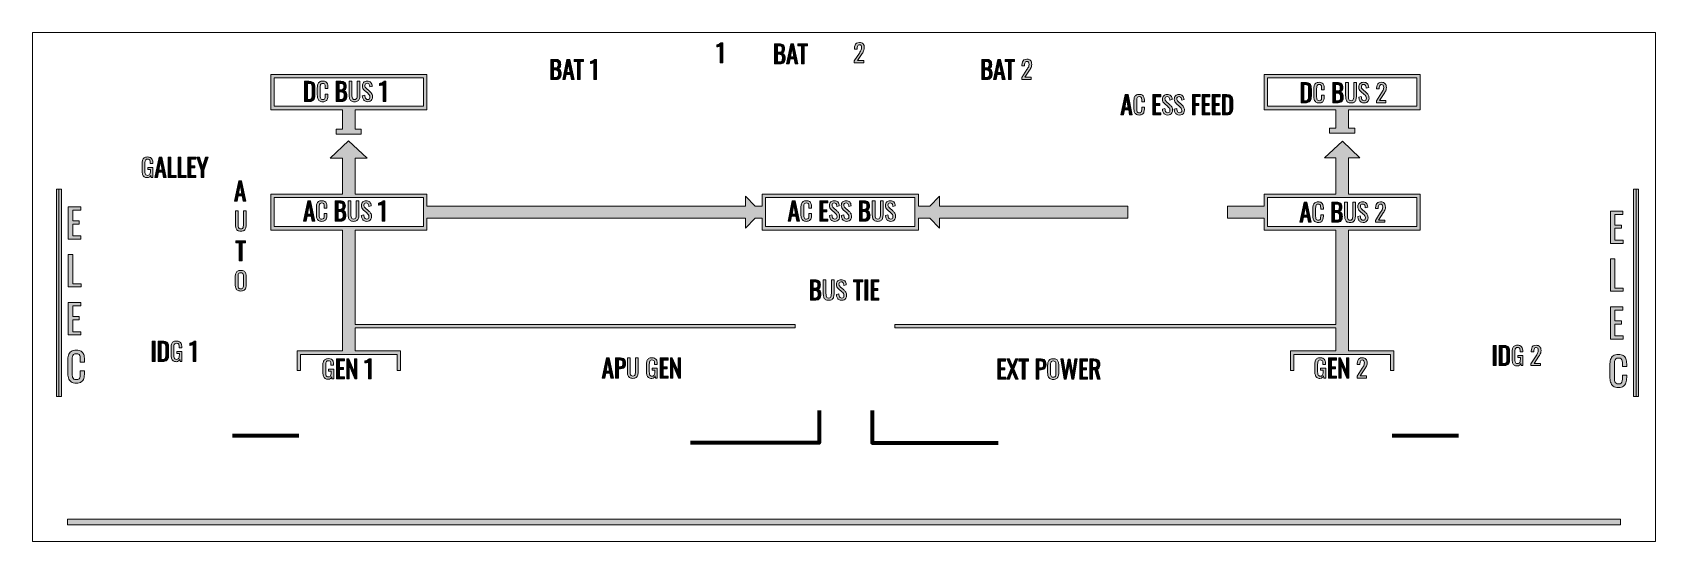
# Model space of a CAD drawing. Header units: inches. Extents: x 290.3 to 322.7, y 391.4 to 401.6.
import ezdxf

# ---------------------------------------------------------------- set-up
doc = ezdxf.new("R2010")
doc.units = ezdxf.units.IN
doc.header["$MEASUREMENT"] = 0
for name, color, linetype in [('Elec_Holes v6_0', 7, 'Continuous'), ('LINES', 7, 'Continuous'), ('TEXT', 7, 'Continuous')]:
    doc.layers.add(name, color=color, linetype=linetype)

# ---------------------------------------------------------------- blocks, each defined once
blk = doc.blocks.new('block 56')
at = {"layer": 'Elec_Holes v6_0', "lineweight": 0}
blk.add_lwpolyline([(290.25, 401.6), (290.25, 391.4)], dxfattribs=at)
blk = doc.blocks.new('block 61')
at = {"layer": 'Elec_Holes v6_0', "lineweight": 0}
blk.add_lwpolyline([(322.75, 401.6), (322.75, 391.4)], dxfattribs=at)
blk = doc.blocks.new('block 63')
at = {"layer": 'Elec_Holes v6_0', "lineweight": 0}
blk.add_lwpolyline([(290.25, 401.6), (322.75, 401.6)], dxfattribs=at)
blk = doc.blocks.new('block 65')
at = {"layer": 'Elec_Holes v6_0', "lineweight": 0}
blk.add_lwpolyline([(290.25, 391.4), (322.75, 391.4)], dxfattribs=at)
blk = doc.blocks.new('block 255')
at = {"layer": 'LINES'}
h = blk.add_hatch(color=7, dxfattribs=at)
h.dxf.hatch_style = 2
h.paths.add_polyline_path([(298.15, 400.05), (298.15, 400.76), (295.02, 400.76), (295.02, 400.05), (296.46, 400.05), (296.46, 399.66), (296.33, 399.66), (296.33, 399.56), (296.83, 399.56), (296.83, 399.66), (296.71, 399.66), (296.71, 400.05)])
h.paths.add_polyline_path([(295.09, 400.12), (295.09, 400.69), (298.08, 400.69), (298.08, 400.12)])
h = blk.add_hatch(color=7, dxfattribs=at)
h.dxf.hatch_style = 2
h.paths.add_polyline_path([(318.04, 400.05), (318.04, 400.76), (314.91, 400.76), (314.91, 400.05), (316.35, 400.05), (316.35, 399.68), (316.22, 399.68), (316.22, 399.58), (316.73, 399.58), (316.73, 399.68), (316.6, 399.68), (316.6, 400.05)])
h.paths.add_polyline_path([(314.98, 400.12), (314.98, 400.69), (317.97, 400.69), (317.97, 400.12)])
h = blk.add_hatch(color=7, dxfattribs=at)
h.dxf.hatch_style = 2
h.paths.add_polyline_path([(314.182, 397.88), (314.91, 397.88), (314.91, 397.64), (316.35, 397.64), (316.35, 395.75), (307.52, 395.75), (307.52, 395.68), (316.35, 395.68), (316.35, 395.22), (315.44, 395.22), (315.44, 394.83), (315.51, 394.83), (315.51, 395.15), (317.44, 395.15), (317.44, 394.83), (317.51, 394.83), (317.51, 395.22), (316.6, 395.22), (316.6, 397.64), (318.04, 397.64), (318.04, 398.36), (316.6, 398.36), (316.6, 399.09), (316.83, 399.09), (316.48, 399.42), (316.12, 399.09), (316.35, 399.09), (316.35, 398.36), (314.91, 398.36), (314.91, 398.12), (314.182, 398.12)])
h.paths.add_polyline_path([(312.182, 398.12), (308.41, 398.12), (308.41, 398.32), (308.22, 398.12), (307.99, 398.12), (307.99, 398.36), (304.86, 398.36), (304.86, 398.12), (304.72, 398.12), (304.53, 398.32), (304.53, 398.12), (298.15, 398.12), (298.15, 398.36), (296.71, 398.36), (296.71, 399.08), (296.95, 399.08), (296.58, 399.43), (296.21, 399.08), (296.46, 399.08), (296.46, 398.36), (295.02, 398.36), (295.02, 397.64), (296.46, 397.64), (296.46, 395.22), (295.55, 395.22), (295.55, 394.83), (295.62, 394.83), (295.62, 395.15), (297.55, 395.15), (297.55, 394.83), (297.62, 394.83), (297.62, 395.22), (296.71, 395.22), (296.71, 395.68), (305.52, 395.68), (305.52, 395.75), (296.71, 395.75), (296.71, 397.64), (298.15, 397.64), (298.15, 397.88), (304.53, 397.88), (304.53, 397.68), (304.72, 397.88), (304.86, 397.88), (304.86, 397.64), (307.99, 397.64), (307.99, 397.88), (308.22, 397.88), (308.41, 397.68), (308.41, 397.88), (312.182, 397.88)])
h.paths.add_polyline_path([(298.08, 397.71), (295.09, 397.71), (295.09, 398.29), (298.08, 398.29)])
h.paths.add_polyline_path([(307.92, 397.71), (304.93, 397.71), (304.93, 398.29), (307.92, 398.29)])
h.paths.add_polyline_path([(314.98, 397.71), (314.98, 398.29), (317.97, 398.29), (317.97, 397.71)])
at = {"layer": 'LINES', "lineweight": 0}
for points in [[(298.15, 400.05), (298.15, 400.76), (295.02, 400.76), (295.02, 400.05), (296.46, 400.05), (296.46, 399.66), (296.33, 399.66), (296.33, 399.56), (296.83, 399.56), (296.83, 399.66), (296.71, 399.66), (296.71, 400.05), (298.15, 400.05)], [(318.04, 400.05), (318.04, 400.76), (314.91, 400.76), (314.91, 400.05), (316.35, 400.05), (316.35, 399.68), (316.22, 399.68), (316.22, 399.58), (316.73, 399.58), (316.73, 399.68), (316.6, 399.68), (316.6, 400.05), (318.04, 400.05)], [(295.09, 400.12), (295.09, 400.69), (298.08, 400.69), (298.08, 400.12), (295.09, 400.12)], [(314.98, 400.12), (314.98, 400.69), (317.97, 400.69), (317.97, 400.12), (314.98, 400.12)], [(312.182, 398.12), (308.41, 398.12), (308.41, 398.32), (308.22, 398.12), (307.99, 398.12), (307.99, 398.36), (304.86, 398.36), (304.86, 398.12), (304.72, 398.12), (304.53, 398.32), (304.53, 398.12), (298.15, 398.12), (298.15, 398.36), (296.71, 398.36), (296.71, 399.08), (296.95, 399.08), (296.58, 399.43), (296.21, 399.08), (296.46, 399.08), (296.46, 398.36), (295.02, 398.36), (295.02, 397.64), (296.46, 397.64), (296.46, 395.22), (295.55, 395.22), (295.55, 394.83), (295.62, 394.83), (295.62, 395.15), (297.55, 395.15), (297.55, 394.83), (297.62, 394.83), (297.62, 395.22), (296.71, 395.22), (296.71, 395.68), (305.52, 395.68), (305.52, 395.75), (296.71, 395.75), (296.71, 397.64), (298.15, 397.64), (298.15, 397.88), (304.53, 397.88), (304.53, 397.68), (304.72, 397.88), (304.86, 397.88), (304.86, 397.64), (307.99, 397.64), (307.99, 397.88), (308.22, 397.88), (308.41, 397.68), (308.41, 397.88), (312.182, 397.88), (312.182, 398.12)], [(314.182, 397.88), (314.91, 397.88), (314.91, 397.64), (316.35, 397.64), (316.35, 395.75), (307.52, 395.75), (307.52, 395.68), (316.35, 395.68), (316.35, 395.22), (315.44, 395.22), (315.44, 394.83), (315.51, 394.83), (315.51, 395.15), (317.44, 395.15), (317.44, 394.83), (317.51, 394.83), (317.51, 395.22), (316.6, 395.22), (316.6, 397.64), (318.04, 397.64), (318.04, 398.36), (316.6, 398.36), (316.6, 399.09), (316.83, 399.09), (316.48, 399.42), (316.12, 399.09), (316.35, 399.09), (316.35, 398.36), (314.91, 398.36), (314.91, 398.12), (314.182, 398.12), (314.182, 397.88)], [(298.08, 397.71), (295.09, 397.71), (295.09, 398.29), (298.08, 398.29), (298.08, 397.71)], [(307.92, 397.71), (304.93, 397.71), (304.93, 398.29), (307.92, 398.29), (307.92, 397.71)], [(314.98, 397.71), (314.98, 398.29), (317.97, 398.29), (317.97, 397.71), (314.98, 397.71)]]:
    blk.add_lwpolyline(points, dxfattribs=at)
blk = doc.blocks.new('block 254')
at = {"layer": 'LINES'}
blk.add_blockref('block 255', (0, 0), dxfattribs=at)
blk = doc.blocks.new('block 253')
at = {"layer": 'LINES'}
blk.add_blockref('block 254', (0, 0), dxfattribs=at)
blk = doc.blocks.new('block 252')
at = {"layer": 'LINES'}
blk.add_blockref('block 253', (0, 0), dxfattribs=at)
blk = doc.blocks.new('block 256')
at = {"layer": 'LINES'}
h = blk.add_hatch(color=7, dxfattribs=at)
h.dxf.hatch_style = 2
h.paths.add_polyline_path([(290.831, 394.304), (290.731, 394.304), (290.731, 398.461), (290.831, 398.461)])
at = {"layer": 'LINES', "lineweight": 0}
for points in [[(290.831, 394.304), (290.731, 394.304), (290.731, 398.461), (290.831, 398.461), (290.831, 394.304)], [(290.781, 398.462), (290.781, 394.304)]]:
    blk.add_lwpolyline(points, dxfattribs=at)
blk = doc.blocks.new('block 257')
at = {"layer": 'LINES'}
h = blk.add_hatch(color=7, dxfattribs=at)
h.dxf.hatch_style = 2
h.paths.add_polyline_path([(322.41, 394.304), (322.311, 394.304), (322.311, 398.461), (322.41, 398.461)])
at = {"layer": 'LINES', "lineweight": 0}
for points in [[(322.41, 394.304), (322.311, 394.304), (322.311, 398.461), (322.41, 398.461), (322.41, 394.304)], [(322.36, 398.462), (322.36, 394.304)]]:
    blk.add_lwpolyline(points, dxfattribs=at)
blk = doc.blocks.new('block 258')
at = {"layer": 'TEXT'}
h = blk.add_hatch(color=7, dxfattribs=at)
h.dxf.hatch_style = 2
edge = h.paths.add_edge_path()
edge.add_spline(control_points=[(295.698, 400.216), (295.698, 400.216), (295.698, 400.621), (295.698, 400.621), (295.698, 400.621), (295.786, 400.621), (295.786, 400.621), (295.816, 400.621), (295.84, 400.616), (295.857, 400.607), (295.875, 400.598), (295.887, 400.584), (295.895, 400.566), (295.902, 400.547), (295.906, 400.524), (295.906, 400.498), (295.906, 400.498), (295.906, 400.348), (295.906, 400.348), (295.906, 400.32), (295.902, 400.295), (295.895, 400.276), (295.887, 400.256), (295.875, 400.241), (295.858, 400.231), (295.841, 400.221), (295.819, 400.216), (295.791, 400.216), (295.791, 400.216), (295.698, 400.216), (295.698, 400.216)], knot_values=[0, 0, 0, 0, 1, 1, 1, 2, 2, 2, 3, 3, 3, 4, 4, 4, 5, 5, 5, 6, 6, 6, 7, 7, 7, 8, 8, 8, 9, 9, 9, 10, 10, 10, 10], degree=3, periodic=0)
edge = h.paths.add_edge_path()
edge.add_spline(control_points=[(295.754, 400.256), (295.754, 400.256), (295.787, 400.256), (295.787, 400.256), (295.807, 400.256), (295.822, 400.26), (295.831, 400.269), (295.839, 400.276), (295.844, 400.288), (295.846, 400.303), (295.848, 400.319), (295.849, 400.337), (295.849, 400.359), (295.849, 400.359), (295.849, 400.49), (295.849, 400.49), (295.849, 400.511), (295.848, 400.528), (295.845, 400.542), (295.842, 400.554), (295.836, 400.564), (295.828, 400.57), (295.818, 400.576), (295.804, 400.579), (295.785, 400.579), (295.785, 400.579), (295.754, 400.579), (295.754, 400.579), (295.754, 400.579), (295.754, 400.256), (295.754, 400.256)], knot_values=[0, 0, 0, 0, 1, 1, 1, 2, 2, 2, 3, 3, 3, 4, 4, 4, 5, 5, 5, 6, 6, 6, 7, 7, 7, 8, 8, 8, 9, 9, 9, 10, 10, 10, 10], degree=3, periodic=0)
h = blk.add_hatch(color=7, dxfattribs=at)
h.dxf.hatch_style = 2
edge = h.paths.add_edge_path()
edge.add_spline(control_points=[(296.063, 400.211), (296.035, 400.211), (296.012, 400.217), (295.997, 400.229), (295.98, 400.241), (295.97, 400.257), (295.963, 400.278), (295.957, 400.298), (295.954, 400.321), (295.954, 400.346), (295.954, 400.346), (295.954, 400.489), (295.954, 400.489), (295.954, 400.516), (295.957, 400.54), (295.963, 400.561), (295.97, 400.581), (295.98, 400.596), (295.997, 400.607), (296.012, 400.619), (296.035, 400.625), (296.063, 400.625), (296.088, 400.625), (296.108, 400.62), (296.124, 400.61), (296.138, 400.601), (296.149, 400.588), (296.155, 400.57), (296.162, 400.553), (296.165, 400.532), (296.165, 400.508), (296.165, 400.508), (296.165, 400.476), (296.165, 400.476), (296.165, 400.476), (296.112, 400.476), (296.112, 400.476), (296.112, 400.476), (296.112, 400.504), (296.112, 400.504), (296.112, 400.52), (296.111, 400.533), (296.109, 400.544), (296.108, 400.556), (296.104, 400.564), (296.097, 400.571), (296.09, 400.577), (296.079, 400.58), (296.063, 400.58), (296.048, 400.58), (296.036, 400.577), (296.029, 400.57), (296.021, 400.563), (296.017, 400.554), (296.015, 400.541), (296.012, 400.529), (296.011, 400.514), (296.011, 400.498), (296.011, 400.498), (296.011, 400.337), (296.011, 400.337), (296.011, 400.316), (296.013, 400.3), (296.016, 400.289), (296.02, 400.277), (296.025, 400.269), (296.033, 400.263), (296.041, 400.258), (296.051, 400.256), (296.063, 400.256), (296.079, 400.256), (296.09, 400.259), (296.097, 400.266), (296.104, 400.273), (296.107, 400.282), (296.109, 400.294), (296.111, 400.306), (296.112, 400.32), (296.112, 400.336), (296.112, 400.336), (296.112, 400.366), (296.112, 400.366), (296.112, 400.366), (296.165, 400.366), (296.165, 400.366), (296.165, 400.366), (296.165, 400.336), (296.165, 400.336), (296.165, 400.312), (296.162, 400.29), (296.156, 400.271), (296.15, 400.252), (296.14, 400.238), (296.125, 400.227), (296.11, 400.217), (296.09, 400.211), (296.063, 400.211)], knot_values=[0, 0, 0, 0, 1, 1, 1, 2, 2, 2, 3, 3, 3, 4, 4, 4, 5, 5, 5, 6, 6, 6, 7, 7, 7, 8, 8, 8, 9, 9, 9, 10, 10, 10, 11, 11, 11, 12, 12, 12, 13, 13, 13, 14, 14, 14, 15, 15, 15, 16, 16, 16, 17, 17, 17, 18, 18, 18, 19, 19, 19, 20, 20, 20, 21, 21, 21, 22, 22, 22, 23, 23, 23, 24, 24, 24, 25, 25, 25, 26, 26, 26, 27, 27, 27, 28, 28, 28, 29, 29, 29, 30, 30, 30, 31, 31, 31, 32, 32, 32, 32], degree=3, periodic=0)
h = blk.add_hatch(color=7, dxfattribs=at)
h.dxf.hatch_style = 2
edge = h.paths.add_edge_path()
edge.add_spline(control_points=[(296.333, 400.216), (296.333, 400.216), (296.333, 400.621), (296.333, 400.621), (296.333, 400.621), (296.426, 400.621), (296.426, 400.621), (296.445, 400.621), (296.46, 400.619), (296.474, 400.615), (296.487, 400.611), (296.499, 400.604), (296.508, 400.596), (296.517, 400.588), (296.523, 400.578), (296.528, 400.564), (296.532, 400.552), (296.534, 400.537), (296.534, 400.52), (296.534, 400.502), (296.532, 400.488), (296.528, 400.476), (296.524, 400.464), (296.518, 400.454), (296.509, 400.447), (296.5, 400.44), (296.49, 400.436), (296.476, 400.434), (296.493, 400.43), (296.506, 400.424), (296.516, 400.415), (296.526, 400.406), (296.533, 400.395), (296.538, 400.381), (296.543, 400.367), (296.545, 400.351), (296.545, 400.332), (296.545, 400.314), (296.543, 400.298), (296.539, 400.284), (296.535, 400.27), (296.529, 400.257), (296.521, 400.248), (296.512, 400.237), (296.501, 400.229), (296.488, 400.224), (296.475, 400.219), (296.459, 400.216), (296.441, 400.216), (296.441, 400.216), (296.333, 400.216), (296.333, 400.216)], knot_values=[0, 0, 0, 0, 1, 1, 1, 2, 2, 2, 3, 3, 3, 4, 4, 4, 5, 5, 5, 6, 6, 6, 7, 7, 7, 8, 8, 8, 9, 9, 9, 10, 10, 10, 11, 11, 11, 12, 12, 12, 13, 13, 13, 14, 14, 14, 15, 15, 15, 16, 16, 16, 17, 17, 17, 17], degree=3, periodic=0)
edge = h.paths.add_edge_path()
edge.add_spline(control_points=[(296.39, 400.452), (296.39, 400.452), (296.423, 400.452), (296.423, 400.452), (296.439, 400.452), (296.452, 400.454), (296.461, 400.458), (296.47, 400.463), (296.476, 400.47), (296.48, 400.48), (296.483, 400.49), (296.485, 400.503), (296.485, 400.52), (296.485, 400.538), (296.482, 400.551), (296.477, 400.56), (296.471, 400.568), (296.462, 400.573), (296.45, 400.576), (296.438, 400.578), (296.422, 400.579), (296.403, 400.579), (296.403, 400.579), (296.39, 400.579), (296.39, 400.579), (296.39, 400.579), (296.39, 400.452), (296.39, 400.452)], knot_values=[0, 0, 0, 0, 1, 1, 1, 2, 2, 2, 3, 3, 3, 4, 4, 4, 5, 5, 5, 6, 6, 6, 7, 7, 7, 8, 8, 8, 9, 9, 9, 9], degree=3, periodic=0)
edge = h.paths.add_edge_path()
edge.add_spline(control_points=[(296.39, 400.256), (296.39, 400.256), (296.428, 400.256), (296.428, 400.256), (296.453, 400.256), (296.47, 400.262), (296.479, 400.274), (296.487, 400.286), (296.491, 400.305), (296.491, 400.332), (296.491, 400.348), (296.489, 400.363), (296.484, 400.374), (296.48, 400.386), (296.473, 400.394), (296.463, 400.4), (296.453, 400.406), (296.44, 400.409), (296.423, 400.409), (296.423, 400.409), (296.39, 400.409), (296.39, 400.409), (296.39, 400.409), (296.39, 400.256), (296.39, 400.256)], knot_values=[0, 0, 0, 0, 1, 1, 1, 2, 2, 2, 3, 3, 3, 4, 4, 4, 5, 5, 5, 6, 6, 6, 7, 7, 7, 8, 8, 8, 8], degree=3, periodic=0)
h = blk.add_hatch(color=7, dxfattribs=at)
h.dxf.hatch_style = 2
edge = h.paths.add_edge_path()
edge.add_spline(control_points=[(296.7, 400.211), (296.67, 400.211), (296.648, 400.217), (296.632, 400.229), (296.617, 400.241), (296.606, 400.257), (296.601, 400.278), (296.595, 400.299), (296.592, 400.324), (296.592, 400.353), (296.592, 400.353), (296.592, 400.621), (296.592, 400.621), (296.592, 400.621), (296.646, 400.621), (296.646, 400.621), (296.646, 400.621), (296.646, 400.35), (296.646, 400.35), (296.646, 400.333), (296.647, 400.316), (296.649, 400.302), (296.652, 400.288), (296.657, 400.277), (296.665, 400.269), (296.672, 400.26), (296.684, 400.256), (296.7, 400.256), (296.716, 400.256), (296.728, 400.26), (296.735, 400.269), (296.743, 400.277), (296.748, 400.288), (296.75, 400.302), (296.753, 400.316), (296.754, 400.333), (296.754, 400.35), (296.754, 400.35), (296.754, 400.621), (296.754, 400.621), (296.754, 400.621), (296.808, 400.621), (296.808, 400.621), (296.808, 400.621), (296.808, 400.353), (296.808, 400.353), (296.808, 400.324), (296.805, 400.299), (296.799, 400.278), (296.793, 400.257), (296.783, 400.241), (296.767, 400.229), (296.752, 400.217), (296.729, 400.211), (296.7, 400.211)], knot_values=[0, 0, 0, 0, 1, 1, 1, 2, 2, 2, 3, 3, 3, 4, 4, 4, 5, 5, 5, 6, 6, 6, 7, 7, 7, 8, 8, 8, 9, 9, 9, 10, 10, 10, 11, 11, 11, 12, 12, 12, 13, 13, 13, 14, 14, 14, 15, 15, 15, 16, 16, 16, 17, 17, 17, 18, 18, 18, 18], degree=3, periodic=0)
h = blk.add_hatch(color=7, dxfattribs=at)
h.dxf.hatch_style = 2
edge = h.paths.add_edge_path()
edge.add_spline(control_points=[(296.962, 400.211), (296.939, 400.211), (296.92, 400.216), (296.904, 400.227), (296.889, 400.236), (296.877, 400.25), (296.869, 400.268), (296.861, 400.286), (296.856, 400.306), (296.855, 400.329), (296.855, 400.329), (296.905, 400.343), (296.905, 400.343), (296.906, 400.329), (296.908, 400.314), (296.912, 400.301), (296.915, 400.288), (296.921, 400.277), (296.929, 400.269), (296.937, 400.26), (296.948, 400.256), (296.962, 400.256), (296.977, 400.256), (296.988, 400.26), (296.996, 400.268), (297.003, 400.276), (297.007, 400.288), (297.007, 400.303), (297.007, 400.322), (297.003, 400.336), (296.995, 400.348), (296.986, 400.359), (296.976, 400.37), (296.963, 400.381), (296.963, 400.381), (296.895, 400.441), (296.895, 400.441), (296.882, 400.453), (296.872, 400.466), (296.865, 400.479), (296.859, 400.493), (296.856, 400.51), (296.856, 400.531), (296.856, 400.561), (296.864, 400.583), (296.881, 400.6), (296.898, 400.616), (296.921, 400.625), (296.951, 400.625), (296.967, 400.625), (296.981, 400.622), (296.993, 400.618), (297.005, 400.614), (297.016, 400.607), (297.024, 400.599), (297.032, 400.59), (297.039, 400.579), (297.043, 400.566), (297.048, 400.553), (297.051, 400.538), (297.053, 400.52), (297.053, 400.52), (297.005, 400.507), (297.005, 400.507), (297.004, 400.52), (297.002, 400.532), (296.999, 400.543), (296.996, 400.555), (296.991, 400.564), (296.983, 400.571), (296.976, 400.578), (296.965, 400.581), (296.951, 400.581), (296.937, 400.581), (296.926, 400.577), (296.918, 400.569), (296.91, 400.562), (296.906, 400.551), (296.906, 400.536), (296.906, 400.524), (296.909, 400.514), (296.913, 400.506), (296.917, 400.498), (296.924, 400.49), (296.933, 400.481), (296.933, 400.481), (297.001, 400.421), (297.001, 400.421), (297.017, 400.408), (297.03, 400.392), (297.042, 400.374), (297.054, 400.355), (297.06, 400.333), (297.06, 400.308), (297.06, 400.288), (297.055, 400.271), (297.047, 400.256), (297.039, 400.242), (297.027, 400.23), (297.013, 400.223), (296.998, 400.215), (296.981, 400.211), (296.962, 400.211)], knot_values=[0, 0, 0, 0, 1, 1, 1, 2, 2, 2, 3, 3, 3, 4, 4, 4, 5, 5, 5, 6, 6, 6, 7, 7, 7, 8, 8, 8, 9, 9, 9, 10, 10, 10, 11, 11, 11, 12, 12, 12, 13, 13, 13, 14, 14, 14, 15, 15, 15, 16, 16, 16, 17, 17, 17, 18, 18, 18, 19, 19, 19, 20, 20, 20, 21, 21, 21, 22, 22, 22, 23, 23, 23, 24, 24, 24, 25, 25, 25, 26, 26, 26, 27, 27, 27, 28, 28, 28, 29, 29, 29, 30, 30, 30, 31, 31, 31, 32, 32, 32, 33, 33, 33, 34, 34, 34, 34], degree=3, periodic=0)
h = blk.add_hatch(color=7, dxfattribs=at)
h.dxf.hatch_style = 2
edge = h.paths.add_edge_path()
edge.add_spline(control_points=[(297.272, 400.216), (297.272, 400.216), (297.272, 400.551), (297.272, 400.551), (297.271, 400.55), (297.268, 400.549), (297.261, 400.548), (297.253, 400.546), (297.246, 400.544), (297.236, 400.543), (297.228, 400.541), (297.22, 400.54), (297.212, 400.538), (297.206, 400.537), (297.202, 400.536), (297.202, 400.536), (297.202, 400.536), (297.202, 400.577), (297.202, 400.577), (297.207, 400.578), (297.214, 400.58), (297.221, 400.583), (297.229, 400.584), (297.236, 400.587), (297.244, 400.591), (297.252, 400.594), (297.26, 400.598), (297.267, 400.604), (297.274, 400.608), (297.28, 400.614), (297.285, 400.621), (297.285, 400.621), (297.326, 400.621), (297.326, 400.621), (297.326, 400.621), (297.326, 400.216), (297.326, 400.216), (297.326, 400.216), (297.272, 400.216), (297.272, 400.216)], knot_values=[0, 0, 0, 0, 1, 1, 1, 2, 2, 2, 3, 3, 3, 4, 4, 4, 5, 5, 5, 6, 6, 6, 7, 7, 7, 8, 8, 8, 9, 9, 9, 10, 10, 10, 11, 11, 11, 12, 12, 12, 13, 13, 13, 13], degree=3, periodic=0)
at = {"layer": 'TEXT', "lineweight": 0}
for points, knots in [([(295.698, 400.216), (295.698, 400.216), (295.698, 400.621), (295.698, 400.621), (295.698, 400.621), (295.786, 400.621), (295.786, 400.621), (295.816, 400.621), (295.84, 400.616), (295.857, 400.607), (295.875, 400.598), (295.887, 400.584), (295.895, 400.566), (295.902, 400.547), (295.906, 400.524), (295.906, 400.498), (295.906, 400.498), (295.906, 400.348), (295.906, 400.348), (295.906, 400.32), (295.902, 400.295), (295.895, 400.276), (295.887, 400.256), (295.875, 400.241), (295.858, 400.231), (295.841, 400.221), (295.819, 400.216), (295.791, 400.216), (295.791, 400.216), (295.698, 400.216), (295.698, 400.216)], [0, 0, 0, 0, 1, 1, 1, 2, 2, 2, 3, 3, 3, 4, 4, 4, 5, 5, 5, 6, 6, 6, 7, 7, 7, 8, 8, 8, 9, 9, 9, 10, 10, 10, 10]), ([(295.754, 400.256), (295.754, 400.256), (295.787, 400.256), (295.787, 400.256), (295.807, 400.256), (295.822, 400.26), (295.831, 400.269), (295.839, 400.276), (295.844, 400.288), (295.846, 400.303), (295.848, 400.319), (295.849, 400.337), (295.849, 400.359), (295.849, 400.359), (295.849, 400.49), (295.849, 400.49), (295.849, 400.511), (295.848, 400.528), (295.845, 400.542), (295.842, 400.554), (295.836, 400.564), (295.828, 400.57), (295.818, 400.576), (295.804, 400.579), (295.785, 400.579), (295.785, 400.579), (295.754, 400.579), (295.754, 400.579), (295.754, 400.579), (295.754, 400.256), (295.754, 400.256)], [0, 0, 0, 0, 1, 1, 1, 2, 2, 2, 3, 3, 3, 4, 4, 4, 5, 5, 5, 6, 6, 6, 7, 7, 7, 8, 8, 8, 9, 9, 9, 10, 10, 10, 10]), ([(296.063, 400.211), (296.035, 400.211), (296.012, 400.217), (295.997, 400.229), (295.98, 400.241), (295.97, 400.257), (295.963, 400.278), (295.957, 400.298), (295.954, 400.321), (295.954, 400.346), (295.954, 400.346), (295.954, 400.489), (295.954, 400.489), (295.954, 400.516), (295.957, 400.54), (295.963, 400.561), (295.97, 400.581), (295.98, 400.596), (295.997, 400.607), (296.012, 400.619), (296.035, 400.625), (296.063, 400.625), (296.088, 400.625), (296.108, 400.62), (296.124, 400.61), (296.138, 400.601), (296.149, 400.588), (296.155, 400.57), (296.162, 400.553), (296.165, 400.532), (296.165, 400.508), (296.165, 400.508), (296.165, 400.476), (296.165, 400.476), (296.165, 400.476), (296.112, 400.476), (296.112, 400.476), (296.112, 400.476), (296.112, 400.504), (296.112, 400.504), (296.112, 400.52), (296.111, 400.533), (296.109, 400.544), (296.108, 400.556), (296.104, 400.564), (296.097, 400.571), (296.09, 400.577), (296.079, 400.58), (296.063, 400.58), (296.048, 400.58), (296.036, 400.577), (296.029, 400.57), (296.021, 400.563), (296.017, 400.554), (296.015, 400.541), (296.012, 400.529), (296.011, 400.514), (296.011, 400.498), (296.011, 400.498), (296.011, 400.337), (296.011, 400.337), (296.011, 400.316), (296.013, 400.3), (296.016, 400.289), (296.02, 400.277), (296.025, 400.269), (296.033, 400.263), (296.041, 400.258), (296.051, 400.256), (296.063, 400.256), (296.079, 400.256), (296.09, 400.259), (296.097, 400.266), (296.104, 400.273), (296.107, 400.282), (296.109, 400.294), (296.111, 400.306), (296.112, 400.32), (296.112, 400.336), (296.112, 400.336), (296.112, 400.366), (296.112, 400.366), (296.112, 400.366), (296.165, 400.366), (296.165, 400.366), (296.165, 400.366), (296.165, 400.336), (296.165, 400.336), (296.165, 400.312), (296.162, 400.29), (296.156, 400.271), (296.15, 400.252), (296.14, 400.238), (296.125, 400.227), (296.11, 400.217), (296.09, 400.211), (296.063, 400.211)], [0, 0, 0, 0, 1, 1, 1, 2, 2, 2, 3, 3, 3, 4, 4, 4, 5, 5, 5, 6, 6, 6, 7, 7, 7, 8, 8, 8, 9, 9, 9, 10, 10, 10, 11, 11, 11, 12, 12, 12, 13, 13, 13, 14, 14, 14, 15, 15, 15, 16, 16, 16, 17, 17, 17, 18, 18, 18, 19, 19, 19, 20, 20, 20, 21, 21, 21, 22, 22, 22, 23, 23, 23, 24, 24, 24, 25, 25, 25, 26, 26, 26, 27, 27, 27, 28, 28, 28, 29, 29, 29, 30, 30, 30, 31, 31, 31, 32, 32, 32, 32]), ([(296.333, 400.216), (296.333, 400.216), (296.333, 400.621), (296.333, 400.621), (296.333, 400.621), (296.426, 400.621), (296.426, 400.621), (296.445, 400.621), (296.46, 400.619), (296.474, 400.615), (296.487, 400.611), (296.499, 400.604), (296.508, 400.596), (296.517, 400.588), (296.523, 400.578), (296.528, 400.564), (296.532, 400.552), (296.534, 400.537), (296.534, 400.52), (296.534, 400.502), (296.532, 400.488), (296.528, 400.476), (296.524, 400.464), (296.518, 400.454), (296.509, 400.447), (296.5, 400.44), (296.49, 400.436), (296.476, 400.434), (296.493, 400.43), (296.506, 400.424), (296.516, 400.415), (296.526, 400.406), (296.533, 400.395), (296.538, 400.381), (296.543, 400.367), (296.545, 400.351), (296.545, 400.332), (296.545, 400.314), (296.543, 400.298), (296.539, 400.284), (296.535, 400.27), (296.529, 400.257), (296.521, 400.248), (296.512, 400.237), (296.501, 400.229), (296.488, 400.224), (296.475, 400.219), (296.459, 400.216), (296.441, 400.216), (296.441, 400.216), (296.333, 400.216), (296.333, 400.216)], [0, 0, 0, 0, 1, 1, 1, 2, 2, 2, 3, 3, 3, 4, 4, 4, 5, 5, 5, 6, 6, 6, 7, 7, 7, 8, 8, 8, 9, 9, 9, 10, 10, 10, 11, 11, 11, 12, 12, 12, 13, 13, 13, 14, 14, 14, 15, 15, 15, 16, 16, 16, 17, 17, 17, 17]), ([(296.39, 400.452), (296.39, 400.452), (296.423, 400.452), (296.423, 400.452), (296.439, 400.452), (296.452, 400.454), (296.461, 400.458), (296.47, 400.463), (296.476, 400.47), (296.48, 400.48), (296.483, 400.49), (296.485, 400.503), (296.485, 400.52), (296.485, 400.538), (296.482, 400.551), (296.477, 400.56), (296.471, 400.568), (296.462, 400.573), (296.45, 400.576), (296.438, 400.578), (296.422, 400.579), (296.403, 400.579), (296.403, 400.579), (296.39, 400.579), (296.39, 400.579), (296.39, 400.579), (296.39, 400.452), (296.39, 400.452)], [0, 0, 0, 0, 1, 1, 1, 2, 2, 2, 3, 3, 3, 4, 4, 4, 5, 5, 5, 6, 6, 6, 7, 7, 7, 8, 8, 8, 9, 9, 9, 9]), ([(296.39, 400.256), (296.39, 400.256), (296.428, 400.256), (296.428, 400.256), (296.453, 400.256), (296.47, 400.262), (296.479, 400.274), (296.487, 400.286), (296.491, 400.305), (296.491, 400.332), (296.491, 400.348), (296.489, 400.363), (296.484, 400.374), (296.48, 400.386), (296.473, 400.394), (296.463, 400.4), (296.453, 400.406), (296.44, 400.409), (296.423, 400.409), (296.423, 400.409), (296.39, 400.409), (296.39, 400.409), (296.39, 400.409), (296.39, 400.256), (296.39, 400.256)], [0, 0, 0, 0, 1, 1, 1, 2, 2, 2, 3, 3, 3, 4, 4, 4, 5, 5, 5, 6, 6, 6, 7, 7, 7, 8, 8, 8, 8]), ([(296.7, 400.211), (296.67, 400.211), (296.648, 400.217), (296.632, 400.229), (296.617, 400.241), (296.606, 400.257), (296.601, 400.278), (296.595, 400.299), (296.592, 400.324), (296.592, 400.353), (296.592, 400.353), (296.592, 400.621), (296.592, 400.621), (296.592, 400.621), (296.646, 400.621), (296.646, 400.621), (296.646, 400.621), (296.646, 400.35), (296.646, 400.35), (296.646, 400.333), (296.647, 400.316), (296.649, 400.302), (296.652, 400.288), (296.657, 400.277), (296.665, 400.269), (296.672, 400.26), (296.684, 400.256), (296.7, 400.256), (296.716, 400.256), (296.728, 400.26), (296.735, 400.269), (296.743, 400.277), (296.748, 400.288), (296.75, 400.302), (296.753, 400.316), (296.754, 400.333), (296.754, 400.35), (296.754, 400.35), (296.754, 400.621), (296.754, 400.621), (296.754, 400.621), (296.808, 400.621), (296.808, 400.621), (296.808, 400.621), (296.808, 400.353), (296.808, 400.353), (296.808, 400.324), (296.805, 400.299), (296.799, 400.278), (296.793, 400.257), (296.783, 400.241), (296.767, 400.229), (296.752, 400.217), (296.729, 400.211), (296.7, 400.211)], [0, 0, 0, 0, 1, 1, 1, 2, 2, 2, 3, 3, 3, 4, 4, 4, 5, 5, 5, 6, 6, 6, 7, 7, 7, 8, 8, 8, 9, 9, 9, 10, 10, 10, 11, 11, 11, 12, 12, 12, 13, 13, 13, 14, 14, 14, 15, 15, 15, 16, 16, 16, 17, 17, 17, 18, 18, 18, 18]), ([(296.962, 400.211), (296.939, 400.211), (296.92, 400.216), (296.904, 400.227), (296.889, 400.236), (296.877, 400.25), (296.869, 400.268), (296.861, 400.286), (296.856, 400.306), (296.855, 400.329), (296.855, 400.329), (296.905, 400.343), (296.905, 400.343), (296.906, 400.329), (296.908, 400.314), (296.912, 400.301), (296.915, 400.288), (296.921, 400.277), (296.929, 400.269), (296.937, 400.26), (296.948, 400.256), (296.962, 400.256), (296.977, 400.256), (296.988, 400.26), (296.996, 400.268), (297.003, 400.276), (297.007, 400.288), (297.007, 400.303), (297.007, 400.322), (297.003, 400.336), (296.995, 400.348), (296.986, 400.359), (296.976, 400.37), (296.963, 400.381), (296.963, 400.381), (296.895, 400.441), (296.895, 400.441), (296.882, 400.453), (296.872, 400.466), (296.865, 400.479), (296.859, 400.493), (296.856, 400.51), (296.856, 400.531), (296.856, 400.561), (296.864, 400.583), (296.881, 400.6), (296.898, 400.616), (296.921, 400.625), (296.951, 400.625), (296.967, 400.625), (296.981, 400.622), (296.993, 400.618), (297.005, 400.614), (297.016, 400.607), (297.024, 400.599), (297.032, 400.59), (297.039, 400.579), (297.043, 400.566), (297.048, 400.553), (297.051, 400.538), (297.053, 400.52), (297.053, 400.52), (297.005, 400.507), (297.005, 400.507), (297.004, 400.52), (297.002, 400.532), (296.999, 400.543), (296.996, 400.555), (296.991, 400.564), (296.983, 400.571), (296.976, 400.578), (296.965, 400.581), (296.951, 400.581), (296.937, 400.581), (296.926, 400.577), (296.918, 400.569), (296.91, 400.562), (296.906, 400.551), (296.906, 400.536), (296.906, 400.524), (296.909, 400.514), (296.913, 400.506), (296.917, 400.498), (296.924, 400.49), (296.933, 400.481), (296.933, 400.481), (297.001, 400.421), (297.001, 400.421), (297.017, 400.408), (297.03, 400.392), (297.042, 400.374), (297.054, 400.355), (297.06, 400.333), (297.06, 400.308), (297.06, 400.288), (297.055, 400.271), (297.047, 400.256), (297.039, 400.242), (297.027, 400.23), (297.013, 400.223), (296.998, 400.215), (296.981, 400.211), (296.962, 400.211)], [0, 0, 0, 0, 1, 1, 1, 2, 2, 2, 3, 3, 3, 4, 4, 4, 5, 5, 5, 6, 6, 6, 7, 7, 7, 8, 8, 8, 9, 9, 9, 10, 10, 10, 11, 11, 11, 12, 12, 12, 13, 13, 13, 14, 14, 14, 15, 15, 15, 16, 16, 16, 17, 17, 17, 18, 18, 18, 19, 19, 19, 20, 20, 20, 21, 21, 21, 22, 22, 22, 23, 23, 23, 24, 24, 24, 25, 25, 25, 26, 26, 26, 27, 27, 27, 28, 28, 28, 29, 29, 29, 30, 30, 30, 31, 31, 31, 32, 32, 32, 33, 33, 33, 34, 34, 34, 34]), ([(297.272, 400.216), (297.272, 400.216), (297.272, 400.551), (297.272, 400.551), (297.271, 400.55), (297.268, 400.549), (297.261, 400.548), (297.253, 400.546), (297.246, 400.544), (297.236, 400.543), (297.228, 400.541), (297.22, 400.54), (297.212, 400.538), (297.206, 400.537), (297.202, 400.536), (297.202, 400.536), (297.202, 400.536), (297.202, 400.577), (297.202, 400.577), (297.207, 400.578), (297.214, 400.58), (297.221, 400.583), (297.229, 400.584), (297.236, 400.587), (297.244, 400.591), (297.252, 400.594), (297.26, 400.598), (297.267, 400.604), (297.274, 400.608), (297.28, 400.614), (297.285, 400.621), (297.285, 400.621), (297.326, 400.621), (297.326, 400.621), (297.326, 400.621), (297.326, 400.216), (297.326, 400.216), (297.326, 400.216), (297.272, 400.216), (297.272, 400.216)], [0, 0, 0, 0, 1, 1, 1, 2, 2, 2, 3, 3, 3, 4, 4, 4, 5, 5, 5, 6, 6, 6, 7, 7, 7, 8, 8, 8, 9, 9, 9, 10, 10, 10, 11, 11, 11, 12, 12, 12, 13, 13, 13, 13])]:
    blk.add_open_spline(points, degree=3, knots=knots, dxfattribs=at)
blk = doc.blocks.new('block 259')
at = {"layer": 'TEXT'}
h = blk.add_hatch(color=7, dxfattribs=at)
h.dxf.hatch_style = 2
edge = h.paths.add_edge_path()
edge.add_spline(control_points=[(300.627, 400.656), (300.627, 400.656), (300.627, 401.061), (300.627, 401.061), (300.627, 401.061), (300.72, 401.061), (300.72, 401.061), (300.738, 401.061), (300.754, 401.059), (300.768, 401.055), (300.781, 401.051), (300.792, 401.045), (300.801, 401.037), (300.81, 401.028), (300.817, 401.018), (300.821, 401.005), (300.826, 400.992), (300.828, 400.977), (300.828, 400.96), (300.828, 400.943), (300.826, 400.929), (300.821, 400.917), (300.817, 400.904), (300.811, 400.895), (300.802, 400.888), (300.794, 400.881), (300.783, 400.876), (300.77, 400.874), (300.786, 400.871), (300.799, 400.864), (300.809, 400.855), (300.819, 400.847), (300.827, 400.835), (300.832, 400.821), (300.836, 400.808), (300.839, 400.791), (300.839, 400.772), (300.839, 400.754), (300.837, 400.739), (300.833, 400.724), (300.829, 400.71), (300.822, 400.698), (300.814, 400.688), (300.806, 400.678), (300.794, 400.67), (300.781, 400.665), (300.768, 400.659), (300.753, 400.656), (300.735, 400.656), (300.735, 400.656), (300.627, 400.656), (300.627, 400.656)], knot_values=[0, 0, 0, 0, 1, 1, 1, 2, 2, 2, 3, 3, 3, 4, 4, 4, 5, 5, 5, 6, 6, 6, 7, 7, 7, 8, 8, 8, 9, 9, 9, 10, 10, 10, 11, 11, 11, 12, 12, 12, 13, 13, 13, 14, 14, 14, 15, 15, 15, 16, 16, 16, 17, 17, 17, 17], degree=3, periodic=0)
edge = h.paths.add_edge_path()
edge.add_spline(control_points=[(300.683, 400.892), (300.683, 400.892), (300.717, 400.892), (300.717, 400.892), (300.733, 400.892), (300.745, 400.895), (300.754, 400.899), (300.763, 400.903), (300.77, 400.911), (300.773, 400.921), (300.777, 400.931), (300.779, 400.944), (300.779, 400.96), (300.779, 400.979), (300.776, 400.992), (300.77, 401), (300.765, 401.009), (300.756, 401.014), (300.744, 401.016), (300.732, 401.018), (300.716, 401.019), (300.697, 401.019), (300.697, 401.019), (300.683, 401.019), (300.683, 401.019), (300.683, 401.019), (300.683, 400.892), (300.683, 400.892)], knot_values=[0, 0, 0, 0, 1, 1, 1, 2, 2, 2, 3, 3, 3, 4, 4, 4, 5, 5, 5, 6, 6, 6, 7, 7, 7, 8, 8, 8, 9, 9, 9, 9], degree=3, periodic=0)
edge = h.paths.add_edge_path()
edge.add_spline(control_points=[(300.683, 400.697), (300.683, 400.697), (300.721, 400.697), (300.721, 400.697), (300.747, 400.697), (300.764, 400.703), (300.772, 400.714), (300.78, 400.727), (300.785, 400.746), (300.785, 400.772), (300.785, 400.789), (300.782, 400.803), (300.778, 400.814), (300.773, 400.826), (300.766, 400.834), (300.756, 400.84), (300.747, 400.846), (300.733, 400.849), (300.717, 400.849), (300.717, 400.849), (300.683, 400.849), (300.683, 400.849), (300.683, 400.849), (300.683, 400.697), (300.683, 400.697)], knot_values=[0, 0, 0, 0, 1, 1, 1, 2, 2, 2, 3, 3, 3, 4, 4, 4, 5, 5, 5, 6, 6, 6, 7, 7, 7, 8, 8, 8, 8], degree=3, periodic=0)
h = blk.add_hatch(color=7, dxfattribs=at)
h.dxf.hatch_style = 2
h.paths.add_polyline_path([(300.867, 400.656), (300.953, 401.061), (301.007, 401.061), (301.094, 400.656), (301.041, 400.656), (301.022, 400.758), (300.939, 400.758), (300.92, 400.656)])
h.paths.add_polyline_path([(300.947, 400.799), (301.015, 400.799), (300.98, 400.981)])
h = blk.add_hatch(color=7, dxfattribs=at)
h.dxf.hatch_style = 2
h.paths.add_polyline_path([(301.164, 400.656), (301.164, 401.019), (301.095, 401.019), (301.095, 401.061), (301.287, 401.061), (301.287, 401.019), (301.22, 401.019), (301.22, 400.656)])
h = blk.add_hatch(color=7, dxfattribs=at)
h.dxf.hatch_style = 2
edge = h.paths.add_edge_path()
edge.add_spline(control_points=[(301.494, 400.656), (301.494, 400.656), (301.494, 400.991), (301.494, 400.991), (301.493, 400.991), (301.49, 400.99), (301.482, 400.988), (301.475, 400.987), (301.467, 400.985), (301.458, 400.983), (301.449, 400.981), (301.441, 400.98), (301.434, 400.979), (301.427, 400.978), (301.423, 400.977), (301.423, 400.977), (301.423, 400.977), (301.423, 401.017), (301.423, 401.017), (301.429, 401.019), (301.436, 401.021), (301.443, 401.023), (301.451, 401.025), (301.458, 401.028), (301.466, 401.031), (301.474, 401.035), (301.481, 401.039), (301.488, 401.044), (301.496, 401.049), (301.501, 401.055), (301.507, 401.061), (301.507, 401.061), (301.547, 401.061), (301.547, 401.061), (301.547, 401.061), (301.547, 400.656), (301.547, 400.656), (301.547, 400.656), (301.494, 400.656), (301.494, 400.656)], knot_values=[0, 0, 0, 0, 1, 1, 1, 2, 2, 2, 3, 3, 3, 4, 4, 4, 5, 5, 5, 6, 6, 6, 7, 7, 7, 8, 8, 8, 9, 9, 9, 10, 10, 10, 11, 11, 11, 12, 12, 12, 13, 13, 13, 13], degree=3, periodic=0)
at = {"layer": 'TEXT', "lineweight": 0}
for points in [[(300.867, 400.656), (300.953, 401.061), (301.007, 401.061), (301.094, 400.656), (301.041, 400.656), (301.022, 400.758), (300.939, 400.758), (300.92, 400.656), (300.867, 400.656)], [(301.164, 400.656), (301.164, 401.019), (301.095, 401.019), (301.095, 401.061), (301.287, 401.061), (301.287, 401.019), (301.22, 401.019), (301.22, 400.656), (301.164, 400.656)], [(300.947, 400.799), (301.015, 400.799), (300.98, 400.981), (300.947, 400.799)]]:
    blk.add_lwpolyline(points, dxfattribs=at)
for points, knots in [([(300.627, 400.656), (300.627, 400.656), (300.627, 401.061), (300.627, 401.061), (300.627, 401.061), (300.72, 401.061), (300.72, 401.061), (300.738, 401.061), (300.754, 401.059), (300.768, 401.055), (300.781, 401.051), (300.792, 401.045), (300.801, 401.037), (300.81, 401.028), (300.817, 401.018), (300.821, 401.005), (300.826, 400.992), (300.828, 400.977), (300.828, 400.96), (300.828, 400.943), (300.826, 400.929), (300.821, 400.917), (300.817, 400.904), (300.811, 400.895), (300.802, 400.888), (300.794, 400.881), (300.783, 400.876), (300.77, 400.874), (300.786, 400.871), (300.799, 400.864), (300.809, 400.855), (300.819, 400.847), (300.827, 400.835), (300.832, 400.821), (300.836, 400.808), (300.839, 400.791), (300.839, 400.772), (300.839, 400.754), (300.837, 400.739), (300.833, 400.724), (300.829, 400.71), (300.822, 400.698), (300.814, 400.688), (300.806, 400.678), (300.794, 400.67), (300.781, 400.665), (300.768, 400.659), (300.753, 400.656), (300.735, 400.656), (300.735, 400.656), (300.627, 400.656), (300.627, 400.656)], [0, 0, 0, 0, 1, 1, 1, 2, 2, 2, 3, 3, 3, 4, 4, 4, 5, 5, 5, 6, 6, 6, 7, 7, 7, 8, 8, 8, 9, 9, 9, 10, 10, 10, 11, 11, 11, 12, 12, 12, 13, 13, 13, 14, 14, 14, 15, 15, 15, 16, 16, 16, 17, 17, 17, 17]), ([(301.494, 400.656), (301.494, 400.656), (301.494, 400.991), (301.494, 400.991), (301.493, 400.991), (301.49, 400.99), (301.482, 400.988), (301.475, 400.987), (301.467, 400.985), (301.458, 400.983), (301.449, 400.981), (301.441, 400.98), (301.434, 400.979), (301.427, 400.978), (301.423, 400.977), (301.423, 400.977), (301.423, 400.977), (301.423, 401.017), (301.423, 401.017), (301.429, 401.019), (301.436, 401.021), (301.443, 401.023), (301.451, 401.025), (301.458, 401.028), (301.466, 401.031), (301.474, 401.035), (301.481, 401.039), (301.488, 401.044), (301.496, 401.049), (301.501, 401.055), (301.507, 401.061), (301.507, 401.061), (301.547, 401.061), (301.547, 401.061), (301.547, 401.061), (301.547, 400.656), (301.547, 400.656), (301.547, 400.656), (301.494, 400.656), (301.494, 400.656)], [0, 0, 0, 0, 1, 1, 1, 2, 2, 2, 3, 3, 3, 4, 4, 4, 5, 5, 5, 6, 6, 6, 7, 7, 7, 8, 8, 8, 9, 9, 9, 10, 10, 10, 11, 11, 11, 12, 12, 12, 13, 13, 13, 13]), ([(300.683, 400.892), (300.683, 400.892), (300.717, 400.892), (300.717, 400.892), (300.733, 400.892), (300.745, 400.895), (300.754, 400.899), (300.763, 400.903), (300.77, 400.911), (300.773, 400.921), (300.777, 400.931), (300.779, 400.944), (300.779, 400.96), (300.779, 400.979), (300.776, 400.992), (300.77, 401), (300.765, 401.009), (300.756, 401.014), (300.744, 401.016), (300.732, 401.018), (300.716, 401.019), (300.697, 401.019), (300.697, 401.019), (300.683, 401.019), (300.683, 401.019), (300.683, 401.019), (300.683, 400.892), (300.683, 400.892)], [0, 0, 0, 0, 1, 1, 1, 2, 2, 2, 3, 3, 3, 4, 4, 4, 5, 5, 5, 6, 6, 6, 7, 7, 7, 8, 8, 8, 9, 9, 9, 9]), ([(300.683, 400.697), (300.683, 400.697), (300.721, 400.697), (300.721, 400.697), (300.747, 400.697), (300.764, 400.703), (300.772, 400.714), (300.78, 400.727), (300.785, 400.746), (300.785, 400.772), (300.785, 400.789), (300.782, 400.803), (300.778, 400.814), (300.773, 400.826), (300.766, 400.834), (300.756, 400.84), (300.747, 400.846), (300.733, 400.849), (300.717, 400.849), (300.717, 400.849), (300.683, 400.849), (300.683, 400.849), (300.683, 400.849), (300.683, 400.697), (300.683, 400.697)], [0, 0, 0, 0, 1, 1, 1, 2, 2, 2, 3, 3, 3, 4, 4, 4, 5, 5, 5, 6, 6, 6, 7, 7, 7, 8, 8, 8, 8])]:
    blk.add_open_spline(points, degree=3, knots=knots, dxfattribs=at)
blk = doc.blocks.new('block 260')
at = {"layer": 'TEXT'}
h = blk.add_hatch(color=7, dxfattribs=at)
h.dxf.hatch_style = 2
edge = h.paths.add_edge_path()
edge.add_spline(control_points=[(309.257, 400.656), (309.257, 400.656), (309.257, 401.061), (309.257, 401.061), (309.257, 401.061), (309.35, 401.061), (309.35, 401.061), (309.368, 401.061), (309.384, 401.059), (309.397, 401.055), (309.41, 401.051), (309.422, 401.045), (309.431, 401.037), (309.439, 401.028), (309.446, 401.018), (309.451, 401.005), (309.455, 400.992), (309.457, 400.977), (309.457, 400.96), (309.457, 400.943), (309.455, 400.929), (309.451, 400.917), (309.447, 400.904), (309.44, 400.895), (309.432, 400.888), (309.424, 400.881), (309.413, 400.876), (309.399, 400.874), (309.416, 400.871), (309.429, 400.864), (309.438, 400.855), (309.449, 400.847), (309.456, 400.835), (309.461, 400.821), (309.466, 400.808), (309.469, 400.791), (309.469, 400.772), (309.469, 400.754), (309.467, 400.739), (309.462, 400.724), (309.458, 400.71), (309.452, 400.698), (309.443, 400.688), (309.436, 400.678), (309.424, 400.67), (309.411, 400.665), (309.397, 400.659), (309.383, 400.656), (309.364, 400.656), (309.364, 400.656), (309.257, 400.656), (309.257, 400.656)], knot_values=[0, 0, 0, 0, 1, 1, 1, 2, 2, 2, 3, 3, 3, 4, 4, 4, 5, 5, 5, 6, 6, 6, 7, 7, 7, 8, 8, 8, 9, 9, 9, 10, 10, 10, 11, 11, 11, 12, 12, 12, 13, 13, 13, 14, 14, 14, 15, 15, 15, 16, 16, 16, 17, 17, 17, 17], degree=3, periodic=0)
edge = h.paths.add_edge_path()
edge.add_spline(control_points=[(309.312, 400.892), (309.312, 400.892), (309.347, 400.892), (309.347, 400.892), (309.362, 400.892), (309.375, 400.895), (309.384, 400.899), (309.393, 400.903), (309.399, 400.911), (309.403, 400.921), (309.406, 400.931), (309.408, 400.944), (309.408, 400.96), (309.408, 400.979), (309.405, 400.992), (309.399, 401), (309.395, 401.009), (309.386, 401.014), (309.373, 401.016), (309.361, 401.018), (309.346, 401.019), (309.326, 401.019), (309.326, 401.019), (309.312, 401.019), (309.312, 401.019), (309.312, 401.019), (309.312, 400.892), (309.312, 400.892)], knot_values=[0, 0, 0, 0, 1, 1, 1, 2, 2, 2, 3, 3, 3, 4, 4, 4, 5, 5, 5, 6, 6, 6, 7, 7, 7, 8, 8, 8, 9, 9, 9, 9], degree=3, periodic=0)
edge = h.paths.add_edge_path()
edge.add_spline(control_points=[(309.312, 400.697), (309.312, 400.697), (309.351, 400.697), (309.351, 400.697), (309.376, 400.697), (309.394, 400.703), (309.401, 400.714), (309.41, 400.727), (309.414, 400.746), (309.414, 400.772), (309.414, 400.789), (309.412, 400.803), (309.407, 400.814), (309.403, 400.826), (309.396, 400.834), (309.386, 400.84), (309.376, 400.846), (309.363, 400.849), (309.347, 400.849), (309.347, 400.849), (309.312, 400.849), (309.312, 400.849), (309.312, 400.849), (309.312, 400.697), (309.312, 400.697)], knot_values=[0, 0, 0, 0, 1, 1, 1, 2, 2, 2, 3, 3, 3, 4, 4, 4, 5, 5, 5, 6, 6, 6, 7, 7, 7, 8, 8, 8, 8], degree=3, periodic=0)
h = blk.add_hatch(color=7, dxfattribs=at)
h.dxf.hatch_style = 2
h.paths.add_polyline_path([(309.496, 400.656), (309.583, 401.061), (309.637, 401.061), (309.724, 400.656), (309.67, 400.656), (309.651, 400.758), (309.569, 400.758), (309.55, 400.656)])
h.paths.add_polyline_path([(309.576, 400.799), (309.645, 400.799), (309.61, 400.981)])
h = blk.add_hatch(color=7, dxfattribs=at)
h.dxf.hatch_style = 2
h.paths.add_polyline_path([(309.793, 400.656), (309.793, 401.019), (309.725, 401.019), (309.725, 401.061), (309.916, 401.061), (309.916, 401.019), (309.85, 401.019), (309.85, 400.656)])
h = blk.add_hatch(color=7, dxfattribs=at)
h.dxf.hatch_style = 2
edge = h.paths.add_edge_path()
edge.add_spline(control_points=[(310.059, 400.656), (310.059, 400.656), (310.059, 400.694), (310.059, 400.694), (310.059, 400.694), (310.161, 400.855), (310.161, 400.855), (310.169, 400.867), (310.176, 400.878), (310.183, 400.888), (310.189, 400.898), (310.194, 400.91), (310.198, 400.921), (310.203, 400.933), (310.205, 400.946), (310.205, 400.961), (310.205, 400.979), (310.202, 400.994), (310.196, 401.005), (310.189, 401.016), (310.18, 401.021), (310.164, 401.021), (310.151, 401.021), (310.142, 401.017), (310.135, 401.01), (310.128, 401.003), (310.123, 400.994), (310.12, 400.983), (310.117, 400.971), (310.116, 400.959), (310.116, 400.946), (310.116, 400.946), (310.116, 400.933), (310.116, 400.933), (310.116, 400.933), (310.062, 400.933), (310.062, 400.933), (310.062, 400.933), (310.062, 400.947), (310.062, 400.947), (310.062, 400.971), (310.066, 400.992), (310.072, 401.009), (310.079, 401.027), (310.09, 401.041), (310.104, 401.05), (310.118, 401.06), (310.138, 401.065), (310.162, 401.065), (310.194, 401.065), (310.219, 401.056), (310.234, 401.037), (310.251, 401.019), (310.259, 400.993), (310.259, 400.96), (310.259, 400.943), (310.257, 400.928), (310.253, 400.915), (310.248, 400.902), (310.243, 400.89), (310.236, 400.878), (310.229, 400.867), (310.223, 400.855), (310.214, 400.843), (310.214, 400.843), (310.121, 400.701), (310.121, 400.701), (310.121, 400.701), (310.249, 400.701), (310.249, 400.701), (310.249, 400.701), (310.249, 400.656), (310.249, 400.656), (310.249, 400.656), (310.059, 400.656), (310.059, 400.656)], knot_values=[0, 0, 0, 0, 1, 1, 1, 2, 2, 2, 3, 3, 3, 4, 4, 4, 5, 5, 5, 6, 6, 6, 7, 7, 7, 8, 8, 8, 9, 9, 9, 10, 10, 10, 11, 11, 11, 12, 12, 12, 13, 13, 13, 14, 14, 14, 15, 15, 15, 16, 16, 16, 17, 17, 17, 18, 18, 18, 19, 19, 19, 20, 20, 20, 21, 21, 21, 22, 22, 22, 23, 23, 23, 24, 24, 24, 25, 25, 25, 25], degree=3, periodic=0)
at = {"layer": 'TEXT', "lineweight": 0}
for points in [[(309.496, 400.656), (309.583, 401.061), (309.637, 401.061), (309.724, 400.656), (309.67, 400.656), (309.651, 400.758), (309.569, 400.758), (309.55, 400.656), (309.496, 400.656)], [(309.793, 400.656), (309.793, 401.019), (309.725, 401.019), (309.725, 401.061), (309.916, 401.061), (309.916, 401.019), (309.85, 401.019), (309.85, 400.656), (309.793, 400.656)], [(309.576, 400.799), (309.645, 400.799), (309.61, 400.981), (309.576, 400.799)]]:
    blk.add_lwpolyline(points, dxfattribs=at)
for points, knots in [([(309.257, 400.656), (309.257, 400.656), (309.257, 401.061), (309.257, 401.061), (309.257, 401.061), (309.35, 401.061), (309.35, 401.061), (309.368, 401.061), (309.384, 401.059), (309.397, 401.055), (309.41, 401.051), (309.422, 401.045), (309.431, 401.037), (309.439, 401.028), (309.446, 401.018), (309.451, 401.005), (309.455, 400.992), (309.457, 400.977), (309.457, 400.96), (309.457, 400.943), (309.455, 400.929), (309.451, 400.917), (309.447, 400.904), (309.44, 400.895), (309.432, 400.888), (309.424, 400.881), (309.413, 400.876), (309.399, 400.874), (309.416, 400.871), (309.429, 400.864), (309.438, 400.855), (309.449, 400.847), (309.456, 400.835), (309.461, 400.821), (309.466, 400.808), (309.469, 400.791), (309.469, 400.772), (309.469, 400.754), (309.467, 400.739), (309.462, 400.724), (309.458, 400.71), (309.452, 400.698), (309.443, 400.688), (309.436, 400.678), (309.424, 400.67), (309.411, 400.665), (309.397, 400.659), (309.383, 400.656), (309.364, 400.656), (309.364, 400.656), (309.257, 400.656), (309.257, 400.656)], [0, 0, 0, 0, 1, 1, 1, 2, 2, 2, 3, 3, 3, 4, 4, 4, 5, 5, 5, 6, 6, 6, 7, 7, 7, 8, 8, 8, 9, 9, 9, 10, 10, 10, 11, 11, 11, 12, 12, 12, 13, 13, 13, 14, 14, 14, 15, 15, 15, 16, 16, 16, 17, 17, 17, 17]), ([(310.059, 400.656), (310.059, 400.656), (310.059, 400.694), (310.059, 400.694), (310.059, 400.694), (310.161, 400.855), (310.161, 400.855), (310.169, 400.867), (310.176, 400.878), (310.183, 400.888), (310.189, 400.898), (310.194, 400.91), (310.198, 400.921), (310.203, 400.933), (310.205, 400.946), (310.205, 400.961), (310.205, 400.979), (310.202, 400.994), (310.196, 401.005), (310.189, 401.016), (310.18, 401.021), (310.164, 401.021), (310.151, 401.021), (310.142, 401.017), (310.135, 401.01), (310.128, 401.003), (310.123, 400.994), (310.12, 400.983), (310.117, 400.971), (310.116, 400.959), (310.116, 400.946), (310.116, 400.946), (310.116, 400.933), (310.116, 400.933), (310.116, 400.933), (310.062, 400.933), (310.062, 400.933), (310.062, 400.933), (310.062, 400.947), (310.062, 400.947), (310.062, 400.971), (310.066, 400.992), (310.072, 401.009), (310.079, 401.027), (310.09, 401.041), (310.104, 401.05), (310.118, 401.06), (310.138, 401.065), (310.162, 401.065), (310.194, 401.065), (310.219, 401.056), (310.234, 401.037), (310.251, 401.019), (310.259, 400.993), (310.259, 400.96), (310.259, 400.943), (310.257, 400.928), (310.253, 400.915), (310.248, 400.902), (310.243, 400.89), (310.236, 400.878), (310.229, 400.867), (310.223, 400.855), (310.214, 400.843), (310.214, 400.843), (310.121, 400.701), (310.121, 400.701), (310.121, 400.701), (310.249, 400.701), (310.249, 400.701), (310.249, 400.701), (310.249, 400.656), (310.249, 400.656), (310.249, 400.656), (310.059, 400.656), (310.059, 400.656)], [0, 0, 0, 0, 1, 1, 1, 2, 2, 2, 3, 3, 3, 4, 4, 4, 5, 5, 5, 6, 6, 6, 7, 7, 7, 8, 8, 8, 9, 9, 9, 10, 10, 10, 11, 11, 11, 12, 12, 12, 13, 13, 13, 14, 14, 14, 15, 15, 15, 16, 16, 16, 17, 17, 17, 18, 18, 18, 19, 19, 19, 20, 20, 20, 21, 21, 21, 22, 22, 22, 23, 23, 23, 24, 24, 24, 25, 25, 25, 25]), ([(309.312, 400.892), (309.312, 400.892), (309.347, 400.892), (309.347, 400.892), (309.362, 400.892), (309.375, 400.895), (309.384, 400.899), (309.393, 400.903), (309.399, 400.911), (309.403, 400.921), (309.406, 400.931), (309.408, 400.944), (309.408, 400.96), (309.408, 400.979), (309.405, 400.992), (309.399, 401), (309.395, 401.009), (309.386, 401.014), (309.373, 401.016), (309.361, 401.018), (309.346, 401.019), (309.326, 401.019), (309.326, 401.019), (309.312, 401.019), (309.312, 401.019), (309.312, 401.019), (309.312, 400.892), (309.312, 400.892)], [0, 0, 0, 0, 1, 1, 1, 2, 2, 2, 3, 3, 3, 4, 4, 4, 5, 5, 5, 6, 6, 6, 7, 7, 7, 8, 8, 8, 9, 9, 9, 9]), ([(309.312, 400.697), (309.312, 400.697), (309.351, 400.697), (309.351, 400.697), (309.376, 400.697), (309.394, 400.703), (309.401, 400.714), (309.41, 400.727), (309.414, 400.746), (309.414, 400.772), (309.414, 400.789), (309.412, 400.803), (309.407, 400.814), (309.403, 400.826), (309.396, 400.834), (309.386, 400.84), (309.376, 400.846), (309.363, 400.849), (309.347, 400.849), (309.347, 400.849), (309.312, 400.849), (309.312, 400.849), (309.312, 400.849), (309.312, 400.697), (309.312, 400.697)], [0, 0, 0, 0, 1, 1, 1, 2, 2, 2, 3, 3, 3, 4, 4, 4, 5, 5, 5, 6, 6, 6, 7, 7, 7, 8, 8, 8, 8])]:
    blk.add_open_spline(points, degree=3, knots=knots, dxfattribs=at)
blk = doc.blocks.new('block 261')
at = {"layer": 'TEXT'}
h = blk.add_hatch(color=7, dxfattribs=at)
h.dxf.hatch_style = 2
edge = h.paths.add_edge_path()
edge.add_spline(control_points=[(305.11, 400.969), (305.11, 400.969), (305.11, 401.374), (305.11, 401.374), (305.11, 401.374), (305.203, 401.374), (305.203, 401.374), (305.221, 401.374), (305.237, 401.372), (305.25, 401.368), (305.264, 401.364), (305.275, 401.357), (305.284, 401.349), (305.293, 401.341), (305.3, 401.331), (305.304, 401.317), (305.309, 401.305), (305.311, 401.29), (305.311, 401.272), (305.311, 401.255), (305.309, 401.241), (305.304, 401.229), (305.3, 401.217), (305.294, 401.207), (305.285, 401.2), (305.277, 401.193), (305.266, 401.189), (305.252, 401.187), (305.269, 401.183), (305.282, 401.177), (305.292, 401.168), (305.302, 401.159), (305.31, 401.148), (305.314, 401.134), (305.319, 401.12), (305.322, 401.104), (305.322, 401.084), (305.322, 401.067), (305.32, 401.051), (305.315, 401.037), (305.312, 401.022), (305.305, 401.01), (305.297, 401), (305.289, 400.99), (305.277, 400.982), (305.264, 400.977), (305.251, 400.972), (305.236, 400.969), (305.218, 400.969), (305.218, 400.969), (305.11, 400.969), (305.11, 400.969)], knot_values=[0, 0, 0, 0, 1, 1, 1, 2, 2, 2, 3, 3, 3, 4, 4, 4, 5, 5, 5, 6, 6, 6, 7, 7, 7, 8, 8, 8, 9, 9, 9, 10, 10, 10, 11, 11, 11, 12, 12, 12, 13, 13, 13, 14, 14, 14, 15, 15, 15, 16, 16, 16, 17, 17, 17, 17], degree=3, periodic=0)
edge = h.paths.add_edge_path()
edge.add_spline(control_points=[(305.166, 401.205), (305.166, 401.205), (305.2, 401.205), (305.2, 401.205), (305.216, 401.205), (305.228, 401.207), (305.237, 401.211), (305.246, 401.216), (305.252, 401.223), (305.256, 401.233), (305.26, 401.243), (305.262, 401.256), (305.262, 401.272), (305.262, 401.291), (305.259, 401.304), (305.253, 401.313), (305.248, 401.321), (305.239, 401.326), (305.227, 401.329), (305.215, 401.331), (305.199, 401.332), (305.18, 401.332), (305.18, 401.332), (305.166, 401.332), (305.166, 401.332), (305.166, 401.332), (305.166, 401.205), (305.166, 401.205)], knot_values=[0, 0, 0, 0, 1, 1, 1, 2, 2, 2, 3, 3, 3, 4, 4, 4, 5, 5, 5, 6, 6, 6, 7, 7, 7, 8, 8, 8, 9, 9, 9, 9], degree=3, periodic=0)
edge = h.paths.add_edge_path()
edge.add_spline(control_points=[(305.166, 401.009), (305.166, 401.009), (305.204, 401.009), (305.204, 401.009), (305.229, 401.009), (305.247, 401.015), (305.255, 401.027), (305.263, 401.039), (305.268, 401.058), (305.268, 401.084), (305.268, 401.101), (305.265, 401.116), (305.261, 401.127), (305.256, 401.139), (305.249, 401.147), (305.239, 401.153), (305.229, 401.159), (305.216, 401.162), (305.2, 401.162), (305.2, 401.162), (305.166, 401.162), (305.166, 401.162), (305.166, 401.162), (305.166, 401.009), (305.166, 401.009)], knot_values=[0, 0, 0, 0, 1, 1, 1, 2, 2, 2, 3, 3, 3, 4, 4, 4, 5, 5, 5, 6, 6, 6, 7, 7, 7, 8, 8, 8, 8], degree=3, periodic=0)
h = blk.add_hatch(color=7, dxfattribs=at)
h.dxf.hatch_style = 2
h.paths.add_polyline_path([(305.35, 400.969), (305.436, 401.374), (305.49, 401.374), (305.577, 400.969), (305.523, 400.969), (305.505, 401.071), (305.422, 401.071), (305.403, 400.969)])
h.paths.add_polyline_path([(305.43, 401.111), (305.498, 401.111), (305.463, 401.294)])
h = blk.add_hatch(color=7, dxfattribs=at)
h.dxf.hatch_style = 2
h.paths.add_polyline_path([(305.646, 400.969), (305.646, 401.332), (305.578, 401.332), (305.578, 401.374), (305.77, 401.374), (305.77, 401.332), (305.703, 401.332), (305.703, 400.969)])
at = {"layer": 'TEXT', "lineweight": 0}
for points in [[(305.35, 400.969), (305.436, 401.374), (305.49, 401.374), (305.577, 400.969), (305.523, 400.969), (305.505, 401.071), (305.422, 401.071), (305.403, 400.969), (305.35, 400.969)], [(305.43, 401.111), (305.498, 401.111), (305.463, 401.294), (305.43, 401.111)], [(305.646, 400.969), (305.646, 401.332), (305.578, 401.332), (305.578, 401.374), (305.77, 401.374), (305.77, 401.332), (305.703, 401.332), (305.703, 400.969), (305.646, 400.969)]]:
    blk.add_lwpolyline(points, dxfattribs=at)
for points, knots in [([(305.11, 400.969), (305.11, 400.969), (305.11, 401.374), (305.11, 401.374), (305.11, 401.374), (305.203, 401.374), (305.203, 401.374), (305.221, 401.374), (305.237, 401.372), (305.25, 401.368), (305.264, 401.364), (305.275, 401.357), (305.284, 401.349), (305.293, 401.341), (305.3, 401.331), (305.304, 401.317), (305.309, 401.305), (305.311, 401.29), (305.311, 401.272), (305.311, 401.255), (305.309, 401.241), (305.304, 401.229), (305.3, 401.217), (305.294, 401.207), (305.285, 401.2), (305.277, 401.193), (305.266, 401.189), (305.252, 401.187), (305.269, 401.183), (305.282, 401.177), (305.292, 401.168), (305.302, 401.159), (305.31, 401.148), (305.314, 401.134), (305.319, 401.12), (305.322, 401.104), (305.322, 401.084), (305.322, 401.067), (305.32, 401.051), (305.315, 401.037), (305.312, 401.022), (305.305, 401.01), (305.297, 401), (305.289, 400.99), (305.277, 400.982), (305.264, 400.977), (305.251, 400.972), (305.236, 400.969), (305.218, 400.969), (305.218, 400.969), (305.11, 400.969), (305.11, 400.969)], [0, 0, 0, 0, 1, 1, 1, 2, 2, 2, 3, 3, 3, 4, 4, 4, 5, 5, 5, 6, 6, 6, 7, 7, 7, 8, 8, 8, 9, 9, 9, 10, 10, 10, 11, 11, 11, 12, 12, 12, 13, 13, 13, 14, 14, 14, 15, 15, 15, 16, 16, 16, 17, 17, 17, 17]), ([(305.166, 401.205), (305.166, 401.205), (305.2, 401.205), (305.2, 401.205), (305.216, 401.205), (305.228, 401.207), (305.237, 401.211), (305.246, 401.216), (305.252, 401.223), (305.256, 401.233), (305.26, 401.243), (305.262, 401.256), (305.262, 401.272), (305.262, 401.291), (305.259, 401.304), (305.253, 401.313), (305.248, 401.321), (305.239, 401.326), (305.227, 401.329), (305.215, 401.331), (305.199, 401.332), (305.18, 401.332), (305.18, 401.332), (305.166, 401.332), (305.166, 401.332), (305.166, 401.332), (305.166, 401.205), (305.166, 401.205)], [0, 0, 0, 0, 1, 1, 1, 2, 2, 2, 3, 3, 3, 4, 4, 4, 5, 5, 5, 6, 6, 6, 7, 7, 7, 8, 8, 8, 9, 9, 9, 9]), ([(305.166, 401.009), (305.166, 401.009), (305.204, 401.009), (305.204, 401.009), (305.229, 401.009), (305.247, 401.015), (305.255, 401.027), (305.263, 401.039), (305.268, 401.058), (305.268, 401.084), (305.268, 401.101), (305.265, 401.116), (305.261, 401.127), (305.256, 401.139), (305.249, 401.147), (305.239, 401.153), (305.229, 401.159), (305.216, 401.162), (305.2, 401.162), (305.2, 401.162), (305.166, 401.162), (305.166, 401.162), (305.166, 401.162), (305.166, 401.009), (305.166, 401.009)], [0, 0, 0, 0, 1, 1, 1, 2, 2, 2, 3, 3, 3, 4, 4, 4, 5, 5, 5, 6, 6, 6, 7, 7, 7, 8, 8, 8, 8])]:
    blk.add_open_spline(points, degree=3, knots=knots, dxfattribs=at)
blk = doc.blocks.new('block 262')
at = {"layer": 'TEXT'}
h = blk.add_hatch(color=7, dxfattribs=at)
h.dxf.hatch_style = 2
edge = h.paths.add_edge_path()
edge.add_spline(control_points=[(304.022, 400.99), (304.022, 400.99), (304.022, 401.325), (304.022, 401.325), (304.021, 401.324), (304.018, 401.323), (304.011, 401.322), (304.003, 401.32), (303.996, 401.318), (303.986, 401.317), (303.978, 401.315), (303.97, 401.313), (303.962, 401.312), (303.956, 401.311), (303.952, 401.31), (303.952, 401.31), (303.952, 401.31), (303.952, 401.351), (303.952, 401.351), (303.957, 401.352), (303.964, 401.354), (303.971, 401.356), (303.979, 401.358), (303.986, 401.361), (303.994, 401.365), (304.002, 401.368), (304.01, 401.372), (304.017, 401.377), (304.024, 401.382), (304.03, 401.388), (304.035, 401.395), (304.035, 401.395), (304.076, 401.395), (304.076, 401.395), (304.076, 401.395), (304.076, 400.99), (304.076, 400.99), (304.076, 400.99), (304.022, 400.99), (304.022, 400.99)], knot_values=[0, 0, 0, 0, 1, 1, 1, 2, 2, 2, 3, 3, 3, 4, 4, 4, 5, 5, 5, 6, 6, 6, 7, 7, 7, 8, 8, 8, 9, 9, 9, 10, 10, 10, 11, 11, 11, 12, 12, 12, 13, 13, 13, 13], degree=3, periodic=0)
at = {"layer": 'TEXT', "lineweight": 0}
blk.add_open_spline([(304.022, 400.99), (304.022, 400.99), (304.022, 401.325), (304.022, 401.325), (304.021, 401.324), (304.018, 401.323), (304.011, 401.322), (304.003, 401.32), (303.996, 401.318), (303.986, 401.317), (303.978, 401.315), (303.97, 401.313), (303.962, 401.312), (303.956, 401.311), (303.952, 401.31), (303.952, 401.31), (303.952, 401.31), (303.952, 401.351), (303.952, 401.351), (303.957, 401.352), (303.964, 401.354), (303.971, 401.356), (303.979, 401.358), (303.986, 401.361), (303.994, 401.365), (304.002, 401.368), (304.01, 401.372), (304.017, 401.377), (304.024, 401.382), (304.03, 401.388), (304.035, 401.395), (304.035, 401.395), (304.076, 401.395), (304.076, 401.395), (304.076, 401.395), (304.076, 400.99), (304.076, 400.99), (304.076, 400.99), (304.022, 400.99), (304.022, 400.99)], degree=3, knots=[0, 0, 0, 0, 1, 1, 1, 2, 2, 2, 3, 3, 3, 4, 4, 4, 5, 5, 5, 6, 6, 6, 7, 7, 7, 8, 8, 8, 9, 9, 9, 10, 10, 10, 11, 11, 11, 12, 12, 12, 13, 13, 13, 13], dxfattribs=at)
blk = doc.blocks.new('block 263')
at = {"layer": 'TEXT'}
h = blk.add_hatch(color=7, dxfattribs=at)
h.dxf.hatch_style = 2
edge = h.paths.add_edge_path()
edge.add_spline(control_points=[(306.706, 400.99), (306.706, 400.99), (306.706, 401.028), (306.706, 401.028), (306.706, 401.028), (306.81, 401.188), (306.81, 401.188), (306.817, 401.2), (306.824, 401.211), (306.83, 401.222), (306.837, 401.232), (306.843, 401.243), (306.847, 401.254), (306.851, 401.266), (306.853, 401.279), (306.853, 401.294), (306.853, 401.313), (306.85, 401.328), (306.844, 401.338), (306.838, 401.349), (306.827, 401.354), (306.812, 401.354), (306.8, 401.354), (306.79, 401.351), (306.783, 401.344), (306.775, 401.337), (306.771, 401.328), (306.769, 401.316), (306.766, 401.305), (306.765, 401.293), (306.765, 401.28), (306.765, 401.28), (306.765, 401.266), (306.765, 401.266), (306.765, 401.266), (306.711, 401.266), (306.711, 401.266), (306.711, 401.266), (306.711, 401.28), (306.711, 401.28), (306.711, 401.305), (306.714, 401.326), (306.721, 401.343), (306.727, 401.36), (306.737, 401.374), (306.752, 401.384), (306.767, 401.394), (306.786, 401.398), (306.81, 401.398), (306.843, 401.398), (306.867, 401.389), (306.883, 401.371), (306.898, 401.352), (306.907, 401.326), (306.907, 401.294), (306.907, 401.276), (306.904, 401.261), (306.9, 401.248), (306.896, 401.235), (306.891, 401.223), (306.885, 401.212), (306.878, 401.2), (306.87, 401.189), (306.862, 401.177), (306.862, 401.177), (306.77, 401.035), (306.77, 401.035), (306.77, 401.035), (306.897, 401.035), (306.897, 401.035), (306.897, 401.035), (306.897, 400.99), (306.897, 400.99), (306.897, 400.99), (306.706, 400.99), (306.706, 400.99)], knot_values=[0, 0, 0, 0, 1, 1, 1, 2, 2, 2, 3, 3, 3, 4, 4, 4, 5, 5, 5, 6, 6, 6, 7, 7, 7, 8, 8, 8, 9, 9, 9, 10, 10, 10, 11, 11, 11, 12, 12, 12, 13, 13, 13, 14, 14, 14, 15, 15, 15, 16, 16, 16, 17, 17, 17, 18, 18, 18, 19, 19, 19, 20, 20, 20, 21, 21, 21, 22, 22, 22, 23, 23, 23, 24, 24, 24, 25, 25, 25, 25], degree=3, periodic=0)
at = {"layer": 'TEXT', "lineweight": 0}
blk.add_open_spline([(306.706, 400.99), (306.706, 400.99), (306.706, 401.028), (306.706, 401.028), (306.706, 401.028), (306.81, 401.188), (306.81, 401.188), (306.817, 401.2), (306.824, 401.211), (306.83, 401.222), (306.837, 401.232), (306.843, 401.243), (306.847, 401.254), (306.851, 401.266), (306.853, 401.279), (306.853, 401.294), (306.853, 401.313), (306.85, 401.328), (306.844, 401.338), (306.838, 401.349), (306.827, 401.354), (306.812, 401.354), (306.8, 401.354), (306.79, 401.351), (306.783, 401.344), (306.775, 401.337), (306.771, 401.328), (306.769, 401.316), (306.766, 401.305), (306.765, 401.293), (306.765, 401.28), (306.765, 401.28), (306.765, 401.266), (306.765, 401.266), (306.765, 401.266), (306.711, 401.266), (306.711, 401.266), (306.711, 401.266), (306.711, 401.28), (306.711, 401.28), (306.711, 401.305), (306.714, 401.326), (306.721, 401.343), (306.727, 401.36), (306.737, 401.374), (306.752, 401.384), (306.767, 401.394), (306.786, 401.398), (306.81, 401.398), (306.843, 401.398), (306.867, 401.389), (306.883, 401.371), (306.898, 401.352), (306.907, 401.326), (306.907, 401.294), (306.907, 401.276), (306.904, 401.261), (306.9, 401.248), (306.896, 401.235), (306.891, 401.223), (306.885, 401.212), (306.878, 401.2), (306.87, 401.189), (306.862, 401.177), (306.862, 401.177), (306.77, 401.035), (306.77, 401.035), (306.77, 401.035), (306.897, 401.035), (306.897, 401.035), (306.897, 401.035), (306.897, 400.99), (306.897, 400.99), (306.897, 400.99), (306.706, 400.99), (306.706, 400.99)], degree=3, knots=[0, 0, 0, 0, 1, 1, 1, 2, 2, 2, 3, 3, 3, 4, 4, 4, 5, 5, 5, 6, 6, 6, 7, 7, 7, 8, 8, 8, 9, 9, 9, 10, 10, 10, 11, 11, 11, 12, 12, 12, 13, 13, 13, 14, 14, 14, 15, 15, 15, 16, 16, 16, 17, 17, 17, 18, 18, 18, 19, 19, 19, 20, 20, 20, 21, 21, 21, 22, 22, 22, 23, 23, 23, 24, 24, 24, 25, 25, 25, 25], dxfattribs=at)
blk = doc.blocks.new('block 264')
at = {"layer": 'TEXT'}
h = blk.add_hatch(color=7, dxfattribs=at)
h.dxf.hatch_style = 2
h.paths.add_polyline_path([(295.676, 397.82), (295.762, 398.225), (295.816, 398.225), (295.903, 397.82), (295.85, 397.82), (295.831, 397.922), (295.749, 397.922), (295.729, 397.82)])
h.paths.add_polyline_path([(295.756, 397.962), (295.824, 397.962), (295.79, 398.145)])
h = blk.add_hatch(color=7, dxfattribs=at)
h.dxf.hatch_style = 2
edge = h.paths.add_edge_path()
edge.add_spline(control_points=[(296.043, 397.815), (296.015, 397.815), (295.993, 397.821), (295.977, 397.833), (295.961, 397.845), (295.95, 397.861), (295.944, 397.882), (295.938, 397.902), (295.935, 397.925), (295.935, 397.95), (295.935, 397.95), (295.935, 398.093), (295.935, 398.093), (295.935, 398.12), (295.938, 398.144), (295.944, 398.165), (295.95, 398.185), (295.961, 398.2), (295.977, 398.211), (295.993, 398.223), (296.015, 398.229), (296.043, 398.229), (296.069, 398.229), (296.089, 398.224), (296.104, 398.214), (296.119, 398.205), (296.129, 398.192), (296.136, 398.174), (296.143, 398.157), (296.146, 398.136), (296.146, 398.112), (296.146, 398.112), (296.146, 398.08), (296.146, 398.08), (296.146, 398.08), (296.092, 398.08), (296.092, 398.08), (296.092, 398.08), (296.092, 398.108), (296.092, 398.108), (296.092, 398.124), (296.091, 398.137), (296.09, 398.148), (296.088, 398.16), (296.084, 398.168), (296.078, 398.175), (296.071, 398.181), (296.06, 398.184), (296.044, 398.184), (296.028, 398.184), (296.017, 398.181), (296.009, 398.174), (296.002, 398.167), (295.997, 398.158), (295.995, 398.145), (295.993, 398.133), (295.992, 398.118), (295.992, 398.102), (295.992, 398.102), (295.992, 397.941), (295.992, 397.941), (295.992, 397.92), (295.993, 397.904), (295.997, 397.893), (296, 397.881), (296.005, 397.873), (296.013, 397.867), (296.021, 397.862), (296.031, 397.86), (296.044, 397.86), (296.06, 397.86), (296.07, 397.863), (296.077, 397.87), (296.084, 397.877), (296.088, 397.886), (296.09, 397.898), (296.091, 397.91), (296.092, 397.924), (296.092, 397.94), (296.092, 397.94), (296.092, 397.97), (296.092, 397.97), (296.092, 397.97), (296.146, 397.97), (296.146, 397.97), (296.146, 397.97), (296.146, 397.94), (296.146, 397.94), (296.146, 397.916), (296.143, 397.894), (296.137, 397.875), (296.131, 397.856), (296.12, 397.842), (296.105, 397.831), (296.091, 397.821), (296.07, 397.815), (296.043, 397.815)], knot_values=[0, 0, 0, 0, 1, 1, 1, 2, 2, 2, 3, 3, 3, 4, 4, 4, 5, 5, 5, 6, 6, 6, 7, 7, 7, 8, 8, 8, 9, 9, 9, 10, 10, 10, 11, 11, 11, 12, 12, 12, 13, 13, 13, 14, 14, 14, 15, 15, 15, 16, 16, 16, 17, 17, 17, 18, 18, 18, 19, 19, 19, 20, 20, 20, 21, 21, 21, 22, 22, 22, 23, 23, 23, 24, 24, 24, 25, 25, 25, 26, 26, 26, 27, 27, 27, 28, 28, 28, 29, 29, 29, 30, 30, 30, 31, 31, 31, 32, 32, 32, 32], degree=3, periodic=0)
h = blk.add_hatch(color=7, dxfattribs=at)
h.dxf.hatch_style = 2
edge = h.paths.add_edge_path()
edge.add_spline(control_points=[(296.314, 397.82), (296.314, 397.82), (296.314, 398.225), (296.314, 398.225), (296.314, 398.225), (296.407, 398.225), (296.407, 398.225), (296.425, 398.225), (296.441, 398.223), (296.455, 398.219), (296.468, 398.215), (296.479, 398.208), (296.488, 398.2), (296.497, 398.192), (296.504, 398.182), (296.508, 398.168), (296.513, 398.156), (296.515, 398.141), (296.515, 398.124), (296.515, 398.106), (296.513, 398.092), (296.508, 398.08), (296.504, 398.068), (296.498, 398.058), (296.489, 398.051), (296.481, 398.044), (296.47, 398.04), (296.457, 398.038), (296.473, 398.034), (296.486, 398.028), (296.496, 398.019), (296.506, 398.01), (296.514, 397.999), (296.519, 397.985), (296.523, 397.971), (296.526, 397.955), (296.526, 397.936), (296.526, 397.918), (296.524, 397.902), (296.52, 397.888), (296.516, 397.874), (296.509, 397.861), (296.501, 397.852), (296.493, 397.841), (296.481, 397.833), (296.468, 397.828), (296.455, 397.823), (296.44, 397.82), (296.422, 397.82), (296.422, 397.82), (296.314, 397.82), (296.314, 397.82)], knot_values=[0, 0, 0, 0, 1, 1, 1, 2, 2, 2, 3, 3, 3, 4, 4, 4, 5, 5, 5, 6, 6, 6, 7, 7, 7, 8, 8, 8, 9, 9, 9, 10, 10, 10, 11, 11, 11, 12, 12, 12, 13, 13, 13, 14, 14, 14, 15, 15, 15, 16, 16, 16, 17, 17, 17, 17], degree=3, periodic=0)
edge = h.paths.add_edge_path()
edge.add_spline(control_points=[(296.37, 398.056), (296.37, 398.056), (296.404, 398.056), (296.404, 398.056), (296.42, 398.056), (296.432, 398.058), (296.441, 398.062), (296.45, 398.067), (296.457, 398.074), (296.46, 398.084), (296.464, 398.094), (296.466, 398.107), (296.466, 398.124), (296.466, 398.142), (296.463, 398.155), (296.457, 398.164), (296.452, 398.172), (296.443, 398.177), (296.431, 398.18), (296.419, 398.182), (296.403, 398.183), (296.384, 398.183), (296.384, 398.183), (296.37, 398.183), (296.37, 398.183), (296.37, 398.183), (296.37, 398.056), (296.37, 398.056)], knot_values=[0, 0, 0, 0, 1, 1, 1, 2, 2, 2, 3, 3, 3, 4, 4, 4, 5, 5, 5, 6, 6, 6, 7, 7, 7, 8, 8, 8, 9, 9, 9, 9], degree=3, periodic=0)
edge = h.paths.add_edge_path()
edge.add_spline(control_points=[(296.37, 397.86), (296.37, 397.86), (296.408, 397.86), (296.408, 397.86), (296.434, 397.86), (296.451, 397.866), (296.459, 397.878), (296.467, 397.89), (296.472, 397.909), (296.472, 397.936), (296.472, 397.952), (296.469, 397.967), (296.465, 397.978), (296.46, 397.99), (296.453, 397.998), (296.443, 398.004), (296.434, 398.01), (296.42, 398.013), (296.404, 398.013), (296.404, 398.013), (296.37, 398.013), (296.37, 398.013), (296.37, 398.013), (296.37, 397.86), (296.37, 397.86)], knot_values=[0, 0, 0, 0, 1, 1, 1, 2, 2, 2, 3, 3, 3, 4, 4, 4, 5, 5, 5, 6, 6, 6, 7, 7, 7, 8, 8, 8, 8], degree=3, periodic=0)
h = blk.add_hatch(color=7, dxfattribs=at)
h.dxf.hatch_style = 2
edge = h.paths.add_edge_path()
edge.add_spline(control_points=[(296.681, 397.815), (296.651, 397.815), (296.628, 397.821), (296.613, 397.833), (296.597, 397.845), (296.586, 397.861), (296.581, 397.882), (296.575, 397.903), (296.572, 397.928), (296.572, 397.957), (296.572, 397.957), (296.572, 398.225), (296.572, 398.225), (296.572, 398.225), (296.626, 398.225), (296.626, 398.225), (296.626, 398.225), (296.626, 397.954), (296.626, 397.954), (296.626, 397.937), (296.627, 397.92), (296.63, 397.906), (296.632, 397.892), (296.637, 397.881), (296.645, 397.873), (296.653, 397.864), (296.665, 397.86), (296.681, 397.86), (296.696, 397.86), (296.708, 397.864), (296.716, 397.873), (296.724, 397.881), (296.729, 397.892), (296.731, 397.906), (296.733, 397.92), (296.734, 397.937), (296.734, 397.954), (296.734, 397.954), (296.734, 398.225), (296.734, 398.225), (296.734, 398.225), (296.788, 398.225), (296.788, 398.225), (296.788, 398.225), (296.788, 397.957), (296.788, 397.957), (296.788, 397.928), (296.785, 397.903), (296.779, 397.882), (296.774, 397.861), (296.763, 397.845), (296.748, 397.833), (296.732, 397.821), (296.71, 397.815), (296.681, 397.815)], knot_values=[0, 0, 0, 0, 1, 1, 1, 2, 2, 2, 3, 3, 3, 4, 4, 4, 5, 5, 5, 6, 6, 6, 7, 7, 7, 8, 8, 8, 9, 9, 9, 10, 10, 10, 11, 11, 11, 12, 12, 12, 13, 13, 13, 14, 14, 14, 15, 15, 15, 16, 16, 16, 17, 17, 17, 18, 18, 18, 18], degree=3, periodic=0)
h = blk.add_hatch(color=7, dxfattribs=at)
h.dxf.hatch_style = 2
edge = h.paths.add_edge_path()
edge.add_spline(control_points=[(296.943, 397.815), (296.919, 397.815), (296.9, 397.82), (296.885, 397.831), (296.869, 397.84), (296.857, 397.854), (296.85, 397.872), (296.841, 397.89), (296.837, 397.91), (296.835, 397.933), (296.835, 397.933), (296.885, 397.947), (296.885, 397.947), (296.886, 397.933), (296.889, 397.918), (296.892, 397.905), (296.896, 397.892), (296.901, 397.881), (296.909, 397.873), (296.917, 397.864), (296.929, 397.86), (296.943, 397.86), (296.958, 397.86), (296.969, 397.864), (296.976, 397.872), (296.984, 397.88), (296.987, 397.892), (296.987, 397.907), (296.987, 397.926), (296.983, 397.94), (296.975, 397.952), (296.967, 397.963), (296.956, 397.974), (296.943, 397.985), (296.943, 397.985), (296.875, 398.045), (296.875, 398.045), (296.862, 398.057), (296.852, 398.07), (296.846, 398.083), (296.839, 398.097), (296.836, 398.114), (296.836, 398.135), (296.836, 398.165), (296.845, 398.188), (296.862, 398.204), (296.879, 398.22), (296.902, 398.229), (296.932, 398.229), (296.947, 398.229), (296.961, 398.226), (296.974, 398.222), (296.986, 398.218), (296.996, 398.211), (297.004, 398.203), (297.012, 398.194), (297.019, 398.183), (297.023, 398.17), (297.028, 398.157), (297.032, 398.142), (297.033, 398.124), (297.033, 398.124), (296.985, 398.111), (296.985, 398.111), (296.984, 398.124), (296.982, 398.136), (296.979, 398.147), (296.977, 398.159), (296.971, 398.168), (296.964, 398.175), (296.956, 398.182), (296.945, 398.185), (296.932, 398.185), (296.917, 398.185), (296.907, 398.181), (296.898, 398.173), (296.891, 398.166), (296.887, 398.155), (296.887, 398.14), (296.887, 398.128), (296.889, 398.118), (296.893, 398.11), (296.897, 398.102), (296.904, 398.094), (296.914, 398.085), (296.914, 398.085), (296.982, 398.025), (296.982, 398.025), (296.997, 398.012), (297.011, 397.996), (297.022, 397.978), (297.034, 397.959), (297.04, 397.937), (297.04, 397.912), (297.04, 397.892), (297.036, 397.875), (297.027, 397.86), (297.019, 397.846), (297.008, 397.834), (296.993, 397.827), (296.979, 397.819), (296.962, 397.815), (296.943, 397.815)], knot_values=[0, 0, 0, 0, 1, 1, 1, 2, 2, 2, 3, 3, 3, 4, 4, 4, 5, 5, 5, 6, 6, 6, 7, 7, 7, 8, 8, 8, 9, 9, 9, 10, 10, 10, 11, 11, 11, 12, 12, 12, 13, 13, 13, 14, 14, 14, 15, 15, 15, 16, 16, 16, 17, 17, 17, 18, 18, 18, 19, 19, 19, 20, 20, 20, 21, 21, 21, 22, 22, 22, 23, 23, 23, 24, 24, 24, 25, 25, 25, 26, 26, 26, 27, 27, 27, 28, 28, 28, 29, 29, 29, 30, 30, 30, 31, 31, 31, 32, 32, 32, 33, 33, 33, 34, 34, 34, 34], degree=3, periodic=0)
h = blk.add_hatch(color=7, dxfattribs=at)
h.dxf.hatch_style = 2
edge = h.paths.add_edge_path()
edge.add_spline(control_points=[(297.252, 397.82), (297.252, 397.82), (297.252, 398.155), (297.252, 398.155), (297.252, 398.154), (297.249, 398.153), (297.241, 398.152), (297.234, 398.15), (297.226, 398.148), (297.217, 398.147), (297.208, 398.145), (297.2, 398.144), (297.193, 398.142), (297.186, 398.141), (297.182, 398.14), (297.182, 398.14), (297.182, 398.14), (297.182, 398.181), (297.182, 398.181), (297.188, 398.182), (297.194, 398.184), (297.202, 398.187), (297.209, 398.188), (297.217, 398.191), (297.225, 398.195), (297.232, 398.198), (297.24, 398.202), (297.247, 398.208), (297.254, 398.212), (297.26, 398.218), (297.266, 398.225), (297.266, 398.225), (297.306, 398.225), (297.306, 398.225), (297.306, 398.225), (297.306, 397.82), (297.306, 397.82), (297.306, 397.82), (297.252, 397.82), (297.252, 397.82)], knot_values=[0, 0, 0, 0, 1, 1, 1, 2, 2, 2, 3, 3, 3, 4, 4, 4, 5, 5, 5, 6, 6, 6, 7, 7, 7, 8, 8, 8, 9, 9, 9, 10, 10, 10, 11, 11, 11, 12, 12, 12, 13, 13, 13, 13], degree=3, periodic=0)
at = {"layer": 'TEXT', "lineweight": 0}
for points in [[(295.676, 397.82), (295.762, 398.225), (295.816, 398.225), (295.903, 397.82), (295.85, 397.82), (295.831, 397.922), (295.749, 397.922), (295.729, 397.82), (295.676, 397.82)], [(295.756, 397.962), (295.824, 397.962), (295.79, 398.145), (295.756, 397.962)]]:
    blk.add_lwpolyline(points, dxfattribs=at)
for points, knots in [([(296.043, 397.815), (296.015, 397.815), (295.993, 397.821), (295.977, 397.833), (295.961, 397.845), (295.95, 397.861), (295.944, 397.882), (295.938, 397.902), (295.935, 397.925), (295.935, 397.95), (295.935, 397.95), (295.935, 398.093), (295.935, 398.093), (295.935, 398.12), (295.938, 398.144), (295.944, 398.165), (295.95, 398.185), (295.961, 398.2), (295.977, 398.211), (295.993, 398.223), (296.015, 398.229), (296.043, 398.229), (296.069, 398.229), (296.089, 398.224), (296.104, 398.214), (296.119, 398.205), (296.129, 398.192), (296.136, 398.174), (296.143, 398.157), (296.146, 398.136), (296.146, 398.112), (296.146, 398.112), (296.146, 398.08), (296.146, 398.08), (296.146, 398.08), (296.092, 398.08), (296.092, 398.08), (296.092, 398.08), (296.092, 398.108), (296.092, 398.108), (296.092, 398.124), (296.091, 398.137), (296.09, 398.148), (296.088, 398.16), (296.084, 398.168), (296.078, 398.175), (296.071, 398.181), (296.06, 398.184), (296.044, 398.184), (296.028, 398.184), (296.017, 398.181), (296.009, 398.174), (296.002, 398.167), (295.997, 398.158), (295.995, 398.145), (295.993, 398.133), (295.992, 398.118), (295.992, 398.102), (295.992, 398.102), (295.992, 397.941), (295.992, 397.941), (295.992, 397.92), (295.993, 397.904), (295.997, 397.893), (296, 397.881), (296.005, 397.873), (296.013, 397.867), (296.021, 397.862), (296.031, 397.86), (296.044, 397.86), (296.06, 397.86), (296.07, 397.863), (296.077, 397.87), (296.084, 397.877), (296.088, 397.886), (296.09, 397.898), (296.091, 397.91), (296.092, 397.924), (296.092, 397.94), (296.092, 397.94), (296.092, 397.97), (296.092, 397.97), (296.092, 397.97), (296.146, 397.97), (296.146, 397.97), (296.146, 397.97), (296.146, 397.94), (296.146, 397.94), (296.146, 397.916), (296.143, 397.894), (296.137, 397.875), (296.131, 397.856), (296.12, 397.842), (296.105, 397.831), (296.091, 397.821), (296.07, 397.815), (296.043, 397.815)], [0, 0, 0, 0, 1, 1, 1, 2, 2, 2, 3, 3, 3, 4, 4, 4, 5, 5, 5, 6, 6, 6, 7, 7, 7, 8, 8, 8, 9, 9, 9, 10, 10, 10, 11, 11, 11, 12, 12, 12, 13, 13, 13, 14, 14, 14, 15, 15, 15, 16, 16, 16, 17, 17, 17, 18, 18, 18, 19, 19, 19, 20, 20, 20, 21, 21, 21, 22, 22, 22, 23, 23, 23, 24, 24, 24, 25, 25, 25, 26, 26, 26, 27, 27, 27, 28, 28, 28, 29, 29, 29, 30, 30, 30, 31, 31, 31, 32, 32, 32, 32]), ([(296.314, 397.82), (296.314, 397.82), (296.314, 398.225), (296.314, 398.225), (296.314, 398.225), (296.407, 398.225), (296.407, 398.225), (296.425, 398.225), (296.441, 398.223), (296.455, 398.219), (296.468, 398.215), (296.479, 398.208), (296.488, 398.2), (296.497, 398.192), (296.504, 398.182), (296.508, 398.168), (296.513, 398.156), (296.515, 398.141), (296.515, 398.124), (296.515, 398.106), (296.513, 398.092), (296.508, 398.08), (296.504, 398.068), (296.498, 398.058), (296.489, 398.051), (296.481, 398.044), (296.47, 398.04), (296.457, 398.038), (296.473, 398.034), (296.486, 398.028), (296.496, 398.019), (296.506, 398.01), (296.514, 397.999), (296.519, 397.985), (296.523, 397.971), (296.526, 397.955), (296.526, 397.936), (296.526, 397.918), (296.524, 397.902), (296.52, 397.888), (296.516, 397.874), (296.509, 397.861), (296.501, 397.852), (296.493, 397.841), (296.481, 397.833), (296.468, 397.828), (296.455, 397.823), (296.44, 397.82), (296.422, 397.82), (296.422, 397.82), (296.314, 397.82), (296.314, 397.82)], [0, 0, 0, 0, 1, 1, 1, 2, 2, 2, 3, 3, 3, 4, 4, 4, 5, 5, 5, 6, 6, 6, 7, 7, 7, 8, 8, 8, 9, 9, 9, 10, 10, 10, 11, 11, 11, 12, 12, 12, 13, 13, 13, 14, 14, 14, 15, 15, 15, 16, 16, 16, 17, 17, 17, 17]), ([(296.37, 398.056), (296.37, 398.056), (296.404, 398.056), (296.404, 398.056), (296.42, 398.056), (296.432, 398.058), (296.441, 398.062), (296.45, 398.067), (296.457, 398.074), (296.46, 398.084), (296.464, 398.094), (296.466, 398.107), (296.466, 398.124), (296.466, 398.142), (296.463, 398.155), (296.457, 398.164), (296.452, 398.172), (296.443, 398.177), (296.431, 398.18), (296.419, 398.182), (296.403, 398.183), (296.384, 398.183), (296.384, 398.183), (296.37, 398.183), (296.37, 398.183), (296.37, 398.183), (296.37, 398.056), (296.37, 398.056)], [0, 0, 0, 0, 1, 1, 1, 2, 2, 2, 3, 3, 3, 4, 4, 4, 5, 5, 5, 6, 6, 6, 7, 7, 7, 8, 8, 8, 9, 9, 9, 9]), ([(296.681, 397.815), (296.651, 397.815), (296.628, 397.821), (296.613, 397.833), (296.597, 397.845), (296.586, 397.861), (296.581, 397.882), (296.575, 397.903), (296.572, 397.928), (296.572, 397.957), (296.572, 397.957), (296.572, 398.225), (296.572, 398.225), (296.572, 398.225), (296.626, 398.225), (296.626, 398.225), (296.626, 398.225), (296.626, 397.954), (296.626, 397.954), (296.626, 397.937), (296.627, 397.92), (296.63, 397.906), (296.632, 397.892), (296.637, 397.881), (296.645, 397.873), (296.653, 397.864), (296.665, 397.86), (296.681, 397.86), (296.696, 397.86), (296.708, 397.864), (296.716, 397.873), (296.724, 397.881), (296.729, 397.892), (296.731, 397.906), (296.733, 397.92), (296.734, 397.937), (296.734, 397.954), (296.734, 397.954), (296.734, 398.225), (296.734, 398.225), (296.734, 398.225), (296.788, 398.225), (296.788, 398.225), (296.788, 398.225), (296.788, 397.957), (296.788, 397.957), (296.788, 397.928), (296.785, 397.903), (296.779, 397.882), (296.774, 397.861), (296.763, 397.845), (296.748, 397.833), (296.732, 397.821), (296.71, 397.815), (296.681, 397.815)], [0, 0, 0, 0, 1, 1, 1, 2, 2, 2, 3, 3, 3, 4, 4, 4, 5, 5, 5, 6, 6, 6, 7, 7, 7, 8, 8, 8, 9, 9, 9, 10, 10, 10, 11, 11, 11, 12, 12, 12, 13, 13, 13, 14, 14, 14, 15, 15, 15, 16, 16, 16, 17, 17, 17, 18, 18, 18, 18]), ([(296.943, 397.815), (296.919, 397.815), (296.9, 397.82), (296.885, 397.831), (296.869, 397.84), (296.857, 397.854), (296.85, 397.872), (296.841, 397.89), (296.837, 397.91), (296.835, 397.933), (296.835, 397.933), (296.885, 397.947), (296.885, 397.947), (296.886, 397.933), (296.889, 397.918), (296.892, 397.905), (296.896, 397.892), (296.901, 397.881), (296.909, 397.873), (296.917, 397.864), (296.929, 397.86), (296.943, 397.86), (296.958, 397.86), (296.969, 397.864), (296.976, 397.872), (296.984, 397.88), (296.987, 397.892), (296.987, 397.907), (296.987, 397.926), (296.983, 397.94), (296.975, 397.952), (296.967, 397.963), (296.956, 397.974), (296.943, 397.985), (296.943, 397.985), (296.875, 398.045), (296.875, 398.045), (296.862, 398.057), (296.852, 398.07), (296.846, 398.083), (296.839, 398.097), (296.836, 398.114), (296.836, 398.135), (296.836, 398.165), (296.845, 398.188), (296.862, 398.204), (296.879, 398.22), (296.902, 398.229), (296.932, 398.229), (296.947, 398.229), (296.961, 398.226), (296.974, 398.222), (296.986, 398.218), (296.996, 398.211), (297.004, 398.203), (297.012, 398.194), (297.019, 398.183), (297.023, 398.17), (297.028, 398.157), (297.032, 398.142), (297.033, 398.124), (297.033, 398.124), (296.985, 398.111), (296.985, 398.111), (296.984, 398.124), (296.982, 398.136), (296.979, 398.147), (296.977, 398.159), (296.971, 398.168), (296.964, 398.175), (296.956, 398.182), (296.945, 398.185), (296.932, 398.185), (296.917, 398.185), (296.907, 398.181), (296.898, 398.173), (296.891, 398.166), (296.887, 398.155), (296.887, 398.14), (296.887, 398.128), (296.889, 398.118), (296.893, 398.11), (296.897, 398.102), (296.904, 398.094), (296.914, 398.085), (296.914, 398.085), (296.982, 398.025), (296.982, 398.025), (296.997, 398.012), (297.011, 397.996), (297.022, 397.978), (297.034, 397.959), (297.04, 397.937), (297.04, 397.912), (297.04, 397.892), (297.036, 397.875), (297.027, 397.86), (297.019, 397.846), (297.008, 397.834), (296.993, 397.827), (296.979, 397.819), (296.962, 397.815), (296.943, 397.815)], [0, 0, 0, 0, 1, 1, 1, 2, 2, 2, 3, 3, 3, 4, 4, 4, 5, 5, 5, 6, 6, 6, 7, 7, 7, 8, 8, 8, 9, 9, 9, 10, 10, 10, 11, 11, 11, 12, 12, 12, 13, 13, 13, 14, 14, 14, 15, 15, 15, 16, 16, 16, 17, 17, 17, 18, 18, 18, 19, 19, 19, 20, 20, 20, 21, 21, 21, 22, 22, 22, 23, 23, 23, 24, 24, 24, 25, 25, 25, 26, 26, 26, 27, 27, 27, 28, 28, 28, 29, 29, 29, 30, 30, 30, 31, 31, 31, 32, 32, 32, 33, 33, 33, 34, 34, 34, 34]), ([(297.252, 397.82), (297.252, 397.82), (297.252, 398.155), (297.252, 398.155), (297.252, 398.154), (297.249, 398.153), (297.241, 398.152), (297.234, 398.15), (297.226, 398.148), (297.217, 398.147), (297.208, 398.145), (297.2, 398.144), (297.193, 398.142), (297.186, 398.141), (297.182, 398.14), (297.182, 398.14), (297.182, 398.14), (297.182, 398.181), (297.182, 398.181), (297.188, 398.182), (297.194, 398.184), (297.202, 398.187), (297.209, 398.188), (297.217, 398.191), (297.225, 398.195), (297.232, 398.198), (297.24, 398.202), (297.247, 398.208), (297.254, 398.212), (297.26, 398.218), (297.266, 398.225), (297.266, 398.225), (297.306, 398.225), (297.306, 398.225), (297.306, 398.225), (297.306, 397.82), (297.306, 397.82), (297.306, 397.82), (297.252, 397.82), (297.252, 397.82)], [0, 0, 0, 0, 1, 1, 1, 2, 2, 2, 3, 3, 3, 4, 4, 4, 5, 5, 5, 6, 6, 6, 7, 7, 7, 8, 8, 8, 9, 9, 9, 10, 10, 10, 11, 11, 11, 12, 12, 12, 13, 13, 13, 13]), ([(296.37, 397.86), (296.37, 397.86), (296.408, 397.86), (296.408, 397.86), (296.434, 397.86), (296.451, 397.866), (296.459, 397.878), (296.467, 397.89), (296.472, 397.909), (296.472, 397.936), (296.472, 397.952), (296.469, 397.967), (296.465, 397.978), (296.46, 397.99), (296.453, 397.998), (296.443, 398.004), (296.434, 398.01), (296.42, 398.013), (296.404, 398.013), (296.404, 398.013), (296.37, 398.013), (296.37, 398.013), (296.37, 398.013), (296.37, 397.86), (296.37, 397.86)], [0, 0, 0, 0, 1, 1, 1, 2, 2, 2, 3, 3, 3, 4, 4, 4, 5, 5, 5, 6, 6, 6, 7, 7, 7, 8, 8, 8, 8])]:
    blk.add_open_spline(points, degree=3, knots=knots, dxfattribs=at)
blk = doc.blocks.new('block 265')
at = {"layer": 'TEXT'}
h = blk.add_hatch(color=7, dxfattribs=at)
h.dxf.hatch_style = 2
edge = h.paths.add_edge_path()
edge.add_spline(control_points=[(315.651, 400.192), (315.651, 400.192), (315.651, 400.597), (315.651, 400.597), (315.651, 400.597), (315.739, 400.597), (315.739, 400.597), (315.769, 400.597), (315.793, 400.593), (315.811, 400.583), (315.827, 400.574), (315.84, 400.561), (315.848, 400.542), (315.855, 400.524), (315.858, 400.501), (315.858, 400.474), (315.858, 400.474), (315.858, 400.325), (315.858, 400.325), (315.858, 400.296), (315.855, 400.272), (315.848, 400.252), (315.84, 400.233), (315.828, 400.218), (315.812, 400.208), (315.794, 400.197), (315.771, 400.192), (315.743, 400.192), (315.743, 400.192), (315.651, 400.192), (315.651, 400.192)], knot_values=[0, 0, 0, 0, 1, 1, 1, 2, 2, 2, 3, 3, 3, 4, 4, 4, 5, 5, 5, 6, 6, 6, 7, 7, 7, 8, 8, 8, 9, 9, 9, 10, 10, 10, 10], degree=3, periodic=0)
edge = h.paths.add_edge_path()
edge.add_spline(control_points=[(315.707, 400.233), (315.707, 400.233), (315.739, 400.233), (315.739, 400.233), (315.76, 400.233), (315.774, 400.237), (315.783, 400.245), (315.792, 400.253), (315.797, 400.265), (315.799, 400.28), (315.801, 400.295), (315.802, 400.313), (315.802, 400.335), (315.802, 400.335), (315.802, 400.467), (315.802, 400.467), (315.802, 400.488), (315.801, 400.505), (315.798, 400.518), (315.795, 400.531), (315.789, 400.541), (315.78, 400.546), (315.771, 400.552), (315.757, 400.555), (315.738, 400.555), (315.738, 400.555), (315.707, 400.555), (315.707, 400.555), (315.707, 400.555), (315.707, 400.233), (315.707, 400.233)], knot_values=[0, 0, 0, 0, 1, 1, 1, 2, 2, 2, 3, 3, 3, 4, 4, 4, 5, 5, 5, 6, 6, 6, 7, 7, 7, 8, 8, 8, 9, 9, 9, 10, 10, 10, 10], degree=3, periodic=0)
h = blk.add_hatch(color=7, dxfattribs=at)
h.dxf.hatch_style = 2
edge = h.paths.add_edge_path()
edge.add_spline(control_points=[(316.016, 400.188), (315.987, 400.188), (315.965, 400.194), (315.949, 400.206), (315.934, 400.218), (315.923, 400.234), (315.916, 400.254), (315.91, 400.275), (315.907, 400.297), (315.907, 400.322), (315.907, 400.322), (315.907, 400.465), (315.907, 400.465), (315.907, 400.493), (315.91, 400.517), (315.916, 400.537), (315.923, 400.557), (315.934, 400.573), (315.949, 400.584), (315.965, 400.595), (315.987, 400.601), (316.016, 400.601), (316.041, 400.601), (316.062, 400.596), (316.076, 400.587), (316.091, 400.578), (316.102, 400.564), (316.108, 400.547), (316.115, 400.53), (316.118, 400.509), (316.118, 400.484), (316.118, 400.484), (316.118, 400.452), (316.118, 400.452), (316.118, 400.452), (316.064, 400.452), (316.064, 400.452), (316.064, 400.452), (316.064, 400.481), (316.064, 400.481), (316.064, 400.496), (316.063, 400.509), (316.062, 400.521), (316.061, 400.532), (316.057, 400.541), (316.05, 400.547), (316.043, 400.554), (316.032, 400.557), (316.017, 400.557), (316.001, 400.557), (315.989, 400.553), (315.981, 400.547), (315.975, 400.54), (315.97, 400.53), (315.968, 400.518), (315.965, 400.505), (315.964, 400.491), (315.964, 400.474), (315.964, 400.474), (315.964, 400.313), (315.964, 400.313), (315.964, 400.293), (315.966, 400.277), (315.969, 400.265), (315.973, 400.253), (315.978, 400.245), (315.985, 400.24), (315.993, 400.235), (316.004, 400.232), (316.017, 400.232), (316.032, 400.232), (316.043, 400.236), (316.05, 400.243), (316.057, 400.25), (316.061, 400.259), (316.062, 400.271), (316.063, 400.283), (316.064, 400.297), (316.064, 400.313), (316.064, 400.313), (316.064, 400.343), (316.064, 400.343), (316.064, 400.343), (316.118, 400.343), (316.118, 400.343), (316.118, 400.343), (316.118, 400.313), (316.118, 400.313), (316.118, 400.288), (316.115, 400.267), (316.109, 400.248), (316.104, 400.229), (316.093, 400.214), (316.078, 400.204), (316.063, 400.193), (316.043, 400.188), (316.016, 400.188)], knot_values=[0, 0, 0, 0, 1, 1, 1, 2, 2, 2, 3, 3, 3, 4, 4, 4, 5, 5, 5, 6, 6, 6, 7, 7, 7, 8, 8, 8, 9, 9, 9, 10, 10, 10, 11, 11, 11, 12, 12, 12, 13, 13, 13, 14, 14, 14, 15, 15, 15, 16, 16, 16, 17, 17, 17, 18, 18, 18, 19, 19, 19, 20, 20, 20, 21, 21, 21, 22, 22, 22, 23, 23, 23, 24, 24, 24, 25, 25, 25, 26, 26, 26, 27, 27, 27, 28, 28, 28, 29, 29, 29, 30, 30, 30, 31, 31, 31, 32, 32, 32, 32], degree=3, periodic=0)
h = blk.add_hatch(color=7, dxfattribs=at)
h.dxf.hatch_style = 2
edge = h.paths.add_edge_path()
edge.add_spline(control_points=[(316.286, 400.192), (316.286, 400.192), (316.286, 400.597), (316.286, 400.597), (316.286, 400.597), (316.379, 400.597), (316.379, 400.597), (316.397, 400.597), (316.413, 400.595), (316.427, 400.591), (316.44, 400.587), (316.451, 400.581), (316.461, 400.573), (316.47, 400.564), (316.477, 400.554), (316.48, 400.541), (316.485, 400.528), (316.487, 400.513), (316.487, 400.496), (316.487, 400.479), (316.485, 400.465), (316.48, 400.453), (316.477, 400.44), (316.471, 400.431), (316.462, 400.424), (316.453, 400.417), (316.442, 400.413), (316.429, 400.41), (316.445, 400.407), (316.459, 400.4), (316.469, 400.392), (316.479, 400.383), (316.486, 400.372), (316.491, 400.357), (316.496, 400.344), (316.498, 400.327), (316.498, 400.308), (316.498, 400.291), (316.496, 400.275), (316.492, 400.26), (316.488, 400.246), (316.481, 400.234), (316.474, 400.224), (316.465, 400.214), (316.454, 400.206), (316.44, 400.201), (316.428, 400.195), (316.412, 400.192), (316.395, 400.192), (316.395, 400.192), (316.286, 400.192), (316.286, 400.192)], knot_values=[0, 0, 0, 0, 1, 1, 1, 2, 2, 2, 3, 3, 3, 4, 4, 4, 5, 5, 5, 6, 6, 6, 7, 7, 7, 8, 8, 8, 9, 9, 9, 10, 10, 10, 11, 11, 11, 12, 12, 12, 13, 13, 13, 14, 14, 14, 15, 15, 15, 16, 16, 16, 17, 17, 17, 17], degree=3, periodic=0)
edge = h.paths.add_edge_path()
edge.add_spline(control_points=[(316.343, 400.428), (316.343, 400.428), (316.376, 400.428), (316.376, 400.428), (316.393, 400.428), (316.404, 400.431), (316.414, 400.435), (316.423, 400.439), (316.429, 400.447), (316.433, 400.457), (316.437, 400.467), (316.438, 400.48), (316.438, 400.496), (316.438, 400.515), (316.436, 400.528), (316.43, 400.537), (316.424, 400.545), (316.415, 400.55), (316.403, 400.552), (316.392, 400.554), (316.375, 400.555), (316.356, 400.555), (316.356, 400.555), (316.343, 400.555), (316.343, 400.555), (316.343, 400.555), (316.343, 400.428), (316.343, 400.428)], knot_values=[0, 0, 0, 0, 1, 1, 1, 2, 2, 2, 3, 3, 3, 4, 4, 4, 5, 5, 5, 6, 6, 6, 7, 7, 7, 8, 8, 8, 9, 9, 9, 9], degree=3, periodic=0)
edge = h.paths.add_edge_path()
edge.add_spline(control_points=[(316.343, 400.233), (316.343, 400.233), (316.381, 400.233), (316.381, 400.233), (316.406, 400.233), (316.423, 400.239), (316.432, 400.25), (316.439, 400.263), (316.444, 400.282), (316.444, 400.308), (316.444, 400.325), (316.441, 400.339), (316.438, 400.351), (316.433, 400.362), (316.426, 400.371), (316.416, 400.376), (316.406, 400.382), (316.393, 400.385), (316.376, 400.385), (316.376, 400.385), (316.343, 400.385), (316.343, 400.385), (316.343, 400.385), (316.343, 400.233), (316.343, 400.233)], knot_values=[0, 0, 0, 0, 1, 1, 1, 2, 2, 2, 3, 3, 3, 4, 4, 4, 5, 5, 5, 6, 6, 6, 7, 7, 7, 8, 8, 8, 8], degree=3, periodic=0)
h = blk.add_hatch(color=7, dxfattribs=at)
h.dxf.hatch_style = 2
edge = h.paths.add_edge_path()
edge.add_spline(control_points=[(316.653, 400.188), (316.623, 400.188), (316.601, 400.194), (316.585, 400.206), (316.569, 400.217), (316.559, 400.233), (316.554, 400.254), (316.548, 400.276), (316.545, 400.301), (316.545, 400.329), (316.545, 400.329), (316.545, 400.597), (316.545, 400.597), (316.545, 400.597), (316.599, 400.597), (316.599, 400.597), (316.599, 400.597), (316.599, 400.326), (316.599, 400.326), (316.599, 400.309), (316.6, 400.293), (316.603, 400.279), (316.604, 400.265), (316.609, 400.253), (316.617, 400.245), (316.625, 400.236), (316.637, 400.232), (316.653, 400.232), (316.669, 400.232), (316.681, 400.236), (316.688, 400.245), (316.696, 400.253), (316.701, 400.265), (316.703, 400.279), (316.706, 400.293), (316.707, 400.309), (316.707, 400.326), (316.707, 400.326), (316.707, 400.597), (316.707, 400.597), (316.707, 400.597), (316.761, 400.597), (316.761, 400.597), (316.761, 400.597), (316.761, 400.329), (316.761, 400.329), (316.761, 400.301), (316.758, 400.276), (316.752, 400.254), (316.746, 400.233), (316.735, 400.217), (316.72, 400.206), (316.705, 400.194), (316.683, 400.188), (316.653, 400.188)], knot_values=[0, 0, 0, 0, 1, 1, 1, 2, 2, 2, 3, 3, 3, 4, 4, 4, 5, 5, 5, 6, 6, 6, 7, 7, 7, 8, 8, 8, 9, 9, 9, 10, 10, 10, 11, 11, 11, 12, 12, 12, 13, 13, 13, 14, 14, 14, 15, 15, 15, 16, 16, 16, 17, 17, 17, 18, 18, 18, 18], degree=3, periodic=0)
h = blk.add_hatch(color=7, dxfattribs=at)
h.dxf.hatch_style = 2
edge = h.paths.add_edge_path()
edge.add_spline(control_points=[(316.915, 400.188), (316.892, 400.188), (316.873, 400.193), (316.857, 400.203), (316.842, 400.213), (316.83, 400.227), (316.822, 400.244), (316.813, 400.262), (316.81, 400.283), (316.808, 400.306), (316.808, 400.306), (316.857, 400.319), (316.857, 400.319), (316.858, 400.305), (316.861, 400.291), (316.864, 400.278), (316.868, 400.265), (316.874, 400.253), (316.882, 400.245), (316.89, 400.237), (316.901, 400.232), (316.915, 400.232), (316.93, 400.232), (316.941, 400.236), (316.948, 400.245), (316.956, 400.253), (316.96, 400.265), (316.96, 400.28), (316.96, 400.298), (316.956, 400.313), (316.947, 400.324), (316.939, 400.335), (316.929, 400.347), (316.916, 400.358), (316.916, 400.358), (316.848, 400.418), (316.848, 400.418), (316.835, 400.43), (316.824, 400.442), (316.818, 400.456), (316.812, 400.47), (316.809, 400.487), (316.809, 400.507), (316.809, 400.537), (316.817, 400.56), (316.834, 400.576), (316.852, 400.593), (316.874, 400.601), (316.904, 400.601), (316.92, 400.601), (316.934, 400.599), (316.946, 400.595), (316.958, 400.59), (316.969, 400.584), (316.977, 400.575), (316.984, 400.567), (316.991, 400.556), (316.996, 400.542), (317.001, 400.529), (317.004, 400.514), (317.006, 400.497), (317.006, 400.497), (316.958, 400.483), (316.958, 400.483), (316.957, 400.497), (316.955, 400.509), (316.952, 400.52), (316.949, 400.531), (316.943, 400.541), (316.937, 400.547), (316.929, 400.554), (316.918, 400.558), (316.904, 400.558), (316.89, 400.558), (316.879, 400.554), (316.871, 400.546), (316.863, 400.539), (316.859, 400.527), (316.859, 400.513), (316.859, 400.5), (316.861, 400.49), (316.865, 400.482), (316.87, 400.475), (316.877, 400.466), (316.886, 400.458), (316.886, 400.458), (316.954, 400.398), (316.954, 400.398), (316.97, 400.385), (316.983, 400.369), (316.995, 400.35), (317.007, 400.332), (317.013, 400.31), (317.013, 400.284), (317.013, 400.264), (317.008, 400.247), (317, 400.232), (316.991, 400.218), (316.98, 400.207), (316.966, 400.199), (316.951, 400.192), (316.935, 400.188), (316.915, 400.188)], knot_values=[0, 0, 0, 0, 1, 1, 1, 2, 2, 2, 3, 3, 3, 4, 4, 4, 5, 5, 5, 6, 6, 6, 7, 7, 7, 8, 8, 8, 9, 9, 9, 10, 10, 10, 11, 11, 11, 12, 12, 12, 13, 13, 13, 14, 14, 14, 15, 15, 15, 16, 16, 16, 17, 17, 17, 18, 18, 18, 19, 19, 19, 20, 20, 20, 21, 21, 21, 22, 22, 22, 23, 23, 23, 24, 24, 24, 25, 25, 25, 26, 26, 26, 27, 27, 27, 28, 28, 28, 29, 29, 29, 30, 30, 30, 31, 31, 31, 32, 32, 32, 33, 33, 33, 34, 34, 34, 34], degree=3, periodic=0)
h = blk.add_hatch(color=7, dxfattribs=at)
h.dxf.hatch_style = 2
edge = h.paths.add_edge_path()
edge.add_spline(control_points=[(317.16, 400.192), (317.16, 400.192), (317.16, 400.23), (317.16, 400.23), (317.16, 400.23), (317.263, 400.391), (317.263, 400.391), (317.271, 400.403), (317.277, 400.414), (317.284, 400.424), (317.291, 400.435), (317.296, 400.446), (317.3, 400.457), (317.305, 400.469), (317.307, 400.482), (317.307, 400.497), (317.307, 400.516), (317.304, 400.53), (317.298, 400.541), (317.291, 400.552), (317.281, 400.557), (317.266, 400.557), (317.253, 400.557), (317.243, 400.553), (317.236, 400.546), (317.229, 400.54), (317.225, 400.53), (317.222, 400.519), (317.219, 400.507), (317.218, 400.496), (317.218, 400.482), (317.218, 400.482), (317.218, 400.469), (317.218, 400.469), (317.218, 400.469), (317.164, 400.469), (317.164, 400.469), (317.164, 400.469), (317.164, 400.483), (317.164, 400.483), (317.164, 400.507), (317.168, 400.528), (317.174, 400.545), (317.181, 400.563), (317.191, 400.577), (317.206, 400.586), (317.22, 400.596), (317.239, 400.601), (317.264, 400.601), (317.296, 400.601), (317.32, 400.592), (317.336, 400.573), (317.353, 400.555), (317.36, 400.529), (317.36, 400.497), (317.36, 400.479), (317.358, 400.464), (317.354, 400.451), (317.35, 400.438), (317.345, 400.426), (317.338, 400.415), (317.331, 400.403), (317.324, 400.392), (317.315, 400.379), (317.315, 400.379), (317.223, 400.237), (317.223, 400.237), (317.223, 400.237), (317.351, 400.237), (317.351, 400.237), (317.351, 400.237), (317.351, 400.192), (317.351, 400.192), (317.351, 400.192), (317.16, 400.192), (317.16, 400.192)], knot_values=[0, 0, 0, 0, 1, 1, 1, 2, 2, 2, 3, 3, 3, 4, 4, 4, 5, 5, 5, 6, 6, 6, 7, 7, 7, 8, 8, 8, 9, 9, 9, 10, 10, 10, 11, 11, 11, 12, 12, 12, 13, 13, 13, 14, 14, 14, 15, 15, 15, 16, 16, 16, 17, 17, 17, 18, 18, 18, 19, 19, 19, 20, 20, 20, 21, 21, 21, 22, 22, 22, 23, 23, 23, 24, 24, 24, 25, 25, 25, 25], degree=3, periodic=0)
at = {"layer": 'TEXT', "lineweight": 0}
for points, knots in [([(315.651, 400.192), (315.651, 400.192), (315.651, 400.597), (315.651, 400.597), (315.651, 400.597), (315.739, 400.597), (315.739, 400.597), (315.769, 400.597), (315.793, 400.593), (315.811, 400.583), (315.827, 400.574), (315.84, 400.561), (315.848, 400.542), (315.855, 400.524), (315.858, 400.501), (315.858, 400.474), (315.858, 400.474), (315.858, 400.325), (315.858, 400.325), (315.858, 400.296), (315.855, 400.272), (315.848, 400.252), (315.84, 400.233), (315.828, 400.218), (315.812, 400.208), (315.794, 400.197), (315.771, 400.192), (315.743, 400.192), (315.743, 400.192), (315.651, 400.192), (315.651, 400.192)], [0, 0, 0, 0, 1, 1, 1, 2, 2, 2, 3, 3, 3, 4, 4, 4, 5, 5, 5, 6, 6, 6, 7, 7, 7, 8, 8, 8, 9, 9, 9, 10, 10, 10, 10]), ([(315.707, 400.233), (315.707, 400.233), (315.739, 400.233), (315.739, 400.233), (315.76, 400.233), (315.774, 400.237), (315.783, 400.245), (315.792, 400.253), (315.797, 400.265), (315.799, 400.28), (315.801, 400.295), (315.802, 400.313), (315.802, 400.335), (315.802, 400.335), (315.802, 400.467), (315.802, 400.467), (315.802, 400.488), (315.801, 400.505), (315.798, 400.518), (315.795, 400.531), (315.789, 400.541), (315.78, 400.546), (315.771, 400.552), (315.757, 400.555), (315.738, 400.555), (315.738, 400.555), (315.707, 400.555), (315.707, 400.555), (315.707, 400.555), (315.707, 400.233), (315.707, 400.233)], [0, 0, 0, 0, 1, 1, 1, 2, 2, 2, 3, 3, 3, 4, 4, 4, 5, 5, 5, 6, 6, 6, 7, 7, 7, 8, 8, 8, 9, 9, 9, 10, 10, 10, 10]), ([(316.016, 400.188), (315.987, 400.188), (315.965, 400.194), (315.949, 400.206), (315.934, 400.218), (315.923, 400.234), (315.916, 400.254), (315.91, 400.275), (315.907, 400.297), (315.907, 400.322), (315.907, 400.322), (315.907, 400.465), (315.907, 400.465), (315.907, 400.493), (315.91, 400.517), (315.916, 400.537), (315.923, 400.557), (315.934, 400.573), (315.949, 400.584), (315.965, 400.595), (315.987, 400.601), (316.016, 400.601), (316.041, 400.601), (316.062, 400.596), (316.076, 400.587), (316.091, 400.578), (316.102, 400.564), (316.108, 400.547), (316.115, 400.53), (316.118, 400.509), (316.118, 400.484), (316.118, 400.484), (316.118, 400.452), (316.118, 400.452), (316.118, 400.452), (316.064, 400.452), (316.064, 400.452), (316.064, 400.452), (316.064, 400.481), (316.064, 400.481), (316.064, 400.496), (316.063, 400.509), (316.062, 400.521), (316.061, 400.532), (316.057, 400.541), (316.05, 400.547), (316.043, 400.554), (316.032, 400.557), (316.017, 400.557), (316.001, 400.557), (315.989, 400.553), (315.981, 400.547), (315.975, 400.54), (315.97, 400.53), (315.968, 400.518), (315.965, 400.505), (315.964, 400.491), (315.964, 400.474), (315.964, 400.474), (315.964, 400.313), (315.964, 400.313), (315.964, 400.293), (315.966, 400.277), (315.969, 400.265), (315.973, 400.253), (315.978, 400.245), (315.985, 400.24), (315.993, 400.235), (316.004, 400.232), (316.017, 400.232), (316.032, 400.232), (316.043, 400.236), (316.05, 400.243), (316.057, 400.25), (316.061, 400.259), (316.062, 400.271), (316.063, 400.283), (316.064, 400.297), (316.064, 400.313), (316.064, 400.313), (316.064, 400.343), (316.064, 400.343), (316.064, 400.343), (316.118, 400.343), (316.118, 400.343), (316.118, 400.343), (316.118, 400.313), (316.118, 400.313), (316.118, 400.288), (316.115, 400.267), (316.109, 400.248), (316.104, 400.229), (316.093, 400.214), (316.078, 400.204), (316.063, 400.193), (316.043, 400.188), (316.016, 400.188)], [0, 0, 0, 0, 1, 1, 1, 2, 2, 2, 3, 3, 3, 4, 4, 4, 5, 5, 5, 6, 6, 6, 7, 7, 7, 8, 8, 8, 9, 9, 9, 10, 10, 10, 11, 11, 11, 12, 12, 12, 13, 13, 13, 14, 14, 14, 15, 15, 15, 16, 16, 16, 17, 17, 17, 18, 18, 18, 19, 19, 19, 20, 20, 20, 21, 21, 21, 22, 22, 22, 23, 23, 23, 24, 24, 24, 25, 25, 25, 26, 26, 26, 27, 27, 27, 28, 28, 28, 29, 29, 29, 30, 30, 30, 31, 31, 31, 32, 32, 32, 32]), ([(316.286, 400.192), (316.286, 400.192), (316.286, 400.597), (316.286, 400.597), (316.286, 400.597), (316.379, 400.597), (316.379, 400.597), (316.397, 400.597), (316.413, 400.595), (316.427, 400.591), (316.44, 400.587), (316.451, 400.581), (316.461, 400.573), (316.47, 400.564), (316.477, 400.554), (316.48, 400.541), (316.485, 400.528), (316.487, 400.513), (316.487, 400.496), (316.487, 400.479), (316.485, 400.465), (316.48, 400.453), (316.477, 400.44), (316.471, 400.431), (316.462, 400.424), (316.453, 400.417), (316.442, 400.413), (316.429, 400.41), (316.445, 400.407), (316.459, 400.4), (316.469, 400.392), (316.479, 400.383), (316.486, 400.372), (316.491, 400.357), (316.496, 400.344), (316.498, 400.327), (316.498, 400.308), (316.498, 400.291), (316.496, 400.275), (316.492, 400.26), (316.488, 400.246), (316.481, 400.234), (316.474, 400.224), (316.465, 400.214), (316.454, 400.206), (316.44, 400.201), (316.428, 400.195), (316.412, 400.192), (316.395, 400.192), (316.395, 400.192), (316.286, 400.192), (316.286, 400.192)], [0, 0, 0, 0, 1, 1, 1, 2, 2, 2, 3, 3, 3, 4, 4, 4, 5, 5, 5, 6, 6, 6, 7, 7, 7, 8, 8, 8, 9, 9, 9, 10, 10, 10, 11, 11, 11, 12, 12, 12, 13, 13, 13, 14, 14, 14, 15, 15, 15, 16, 16, 16, 17, 17, 17, 17]), ([(316.343, 400.428), (316.343, 400.428), (316.376, 400.428), (316.376, 400.428), (316.393, 400.428), (316.404, 400.431), (316.414, 400.435), (316.423, 400.439), (316.429, 400.447), (316.433, 400.457), (316.437, 400.467), (316.438, 400.48), (316.438, 400.496), (316.438, 400.515), (316.436, 400.528), (316.43, 400.537), (316.424, 400.545), (316.415, 400.55), (316.403, 400.552), (316.392, 400.554), (316.375, 400.555), (316.356, 400.555), (316.356, 400.555), (316.343, 400.555), (316.343, 400.555), (316.343, 400.555), (316.343, 400.428), (316.343, 400.428)], [0, 0, 0, 0, 1, 1, 1, 2, 2, 2, 3, 3, 3, 4, 4, 4, 5, 5, 5, 6, 6, 6, 7, 7, 7, 8, 8, 8, 9, 9, 9, 9]), ([(316.653, 400.188), (316.623, 400.188), (316.601, 400.194), (316.585, 400.206), (316.569, 400.217), (316.559, 400.233), (316.554, 400.254), (316.548, 400.276), (316.545, 400.301), (316.545, 400.329), (316.545, 400.329), (316.545, 400.597), (316.545, 400.597), (316.545, 400.597), (316.599, 400.597), (316.599, 400.597), (316.599, 400.597), (316.599, 400.326), (316.599, 400.326), (316.599, 400.309), (316.6, 400.293), (316.603, 400.279), (316.604, 400.265), (316.609, 400.253), (316.617, 400.245), (316.625, 400.236), (316.637, 400.232), (316.653, 400.232), (316.669, 400.232), (316.681, 400.236), (316.688, 400.245), (316.696, 400.253), (316.701, 400.265), (316.703, 400.279), (316.706, 400.293), (316.707, 400.309), (316.707, 400.326), (316.707, 400.326), (316.707, 400.597), (316.707, 400.597), (316.707, 400.597), (316.761, 400.597), (316.761, 400.597), (316.761, 400.597), (316.761, 400.329), (316.761, 400.329), (316.761, 400.301), (316.758, 400.276), (316.752, 400.254), (316.746, 400.233), (316.735, 400.217), (316.72, 400.206), (316.705, 400.194), (316.683, 400.188), (316.653, 400.188)], [0, 0, 0, 0, 1, 1, 1, 2, 2, 2, 3, 3, 3, 4, 4, 4, 5, 5, 5, 6, 6, 6, 7, 7, 7, 8, 8, 8, 9, 9, 9, 10, 10, 10, 11, 11, 11, 12, 12, 12, 13, 13, 13, 14, 14, 14, 15, 15, 15, 16, 16, 16, 17, 17, 17, 18, 18, 18, 18]), ([(316.915, 400.188), (316.892, 400.188), (316.873, 400.193), (316.857, 400.203), (316.842, 400.213), (316.83, 400.227), (316.822, 400.244), (316.813, 400.262), (316.81, 400.283), (316.808, 400.306), (316.808, 400.306), (316.857, 400.319), (316.857, 400.319), (316.858, 400.305), (316.861, 400.291), (316.864, 400.278), (316.868, 400.265), (316.874, 400.253), (316.882, 400.245), (316.89, 400.237), (316.901, 400.232), (316.915, 400.232), (316.93, 400.232), (316.941, 400.236), (316.948, 400.245), (316.956, 400.253), (316.96, 400.265), (316.96, 400.28), (316.96, 400.298), (316.956, 400.313), (316.947, 400.324), (316.939, 400.335), (316.929, 400.347), (316.916, 400.358), (316.916, 400.358), (316.848, 400.418), (316.848, 400.418), (316.835, 400.43), (316.824, 400.442), (316.818, 400.456), (316.812, 400.47), (316.809, 400.487), (316.809, 400.507), (316.809, 400.537), (316.817, 400.56), (316.834, 400.576), (316.852, 400.593), (316.874, 400.601), (316.904, 400.601), (316.92, 400.601), (316.934, 400.599), (316.946, 400.595), (316.958, 400.59), (316.969, 400.584), (316.977, 400.575), (316.984, 400.567), (316.991, 400.556), (316.996, 400.542), (317.001, 400.529), (317.004, 400.514), (317.006, 400.497), (317.006, 400.497), (316.958, 400.483), (316.958, 400.483), (316.957, 400.497), (316.955, 400.509), (316.952, 400.52), (316.949, 400.531), (316.943, 400.541), (316.937, 400.547), (316.929, 400.554), (316.918, 400.558), (316.904, 400.558), (316.89, 400.558), (316.879, 400.554), (316.871, 400.546), (316.863, 400.539), (316.859, 400.527), (316.859, 400.513), (316.859, 400.5), (316.861, 400.49), (316.865, 400.482), (316.87, 400.475), (316.877, 400.466), (316.886, 400.458), (316.886, 400.458), (316.954, 400.398), (316.954, 400.398), (316.97, 400.385), (316.983, 400.369), (316.995, 400.35), (317.007, 400.332), (317.013, 400.31), (317.013, 400.284), (317.013, 400.264), (317.008, 400.247), (317, 400.232), (316.991, 400.218), (316.98, 400.207), (316.966, 400.199), (316.951, 400.192), (316.935, 400.188), (316.915, 400.188)], [0, 0, 0, 0, 1, 1, 1, 2, 2, 2, 3, 3, 3, 4, 4, 4, 5, 5, 5, 6, 6, 6, 7, 7, 7, 8, 8, 8, 9, 9, 9, 10, 10, 10, 11, 11, 11, 12, 12, 12, 13, 13, 13, 14, 14, 14, 15, 15, 15, 16, 16, 16, 17, 17, 17, 18, 18, 18, 19, 19, 19, 20, 20, 20, 21, 21, 21, 22, 22, 22, 23, 23, 23, 24, 24, 24, 25, 25, 25, 26, 26, 26, 27, 27, 27, 28, 28, 28, 29, 29, 29, 30, 30, 30, 31, 31, 31, 32, 32, 32, 33, 33, 33, 34, 34, 34, 34]), ([(317.16, 400.192), (317.16, 400.192), (317.16, 400.23), (317.16, 400.23), (317.16, 400.23), (317.263, 400.391), (317.263, 400.391), (317.271, 400.403), (317.277, 400.414), (317.284, 400.424), (317.291, 400.435), (317.296, 400.446), (317.3, 400.457), (317.305, 400.469), (317.307, 400.482), (317.307, 400.497), (317.307, 400.516), (317.304, 400.53), (317.298, 400.541), (317.291, 400.552), (317.281, 400.557), (317.266, 400.557), (317.253, 400.557), (317.243, 400.553), (317.236, 400.546), (317.229, 400.54), (317.225, 400.53), (317.222, 400.519), (317.219, 400.507), (317.218, 400.496), (317.218, 400.482), (317.218, 400.482), (317.218, 400.469), (317.218, 400.469), (317.218, 400.469), (317.164, 400.469), (317.164, 400.469), (317.164, 400.469), (317.164, 400.483), (317.164, 400.483), (317.164, 400.507), (317.168, 400.528), (317.174, 400.545), (317.181, 400.563), (317.191, 400.577), (317.206, 400.586), (317.22, 400.596), (317.239, 400.601), (317.264, 400.601), (317.296, 400.601), (317.32, 400.592), (317.336, 400.573), (317.353, 400.555), (317.36, 400.529), (317.36, 400.497), (317.36, 400.479), (317.358, 400.464), (317.354, 400.451), (317.35, 400.438), (317.345, 400.426), (317.338, 400.415), (317.331, 400.403), (317.324, 400.392), (317.315, 400.379), (317.315, 400.379), (317.223, 400.237), (317.223, 400.237), (317.223, 400.237), (317.351, 400.237), (317.351, 400.237), (317.351, 400.237), (317.351, 400.192), (317.351, 400.192), (317.351, 400.192), (317.16, 400.192), (317.16, 400.192)], [0, 0, 0, 0, 1, 1, 1, 2, 2, 2, 3, 3, 3, 4, 4, 4, 5, 5, 5, 6, 6, 6, 7, 7, 7, 8, 8, 8, 9, 9, 9, 10, 10, 10, 11, 11, 11, 12, 12, 12, 13, 13, 13, 14, 14, 14, 15, 15, 15, 16, 16, 16, 17, 17, 17, 18, 18, 18, 19, 19, 19, 20, 20, 20, 21, 21, 21, 22, 22, 22, 23, 23, 23, 24, 24, 24, 25, 25, 25, 25]), ([(316.343, 400.233), (316.343, 400.233), (316.381, 400.233), (316.381, 400.233), (316.406, 400.233), (316.423, 400.239), (316.432, 400.25), (316.439, 400.263), (316.444, 400.282), (316.444, 400.308), (316.444, 400.325), (316.441, 400.339), (316.438, 400.351), (316.433, 400.362), (316.426, 400.371), (316.416, 400.376), (316.406, 400.382), (316.393, 400.385), (316.376, 400.385), (316.376, 400.385), (316.343, 400.385), (316.343, 400.385), (316.343, 400.385), (316.343, 400.233), (316.343, 400.233)], [0, 0, 0, 0, 1, 1, 1, 2, 2, 2, 3, 3, 3, 4, 4, 4, 5, 5, 5, 6, 6, 6, 7, 7, 7, 8, 8, 8, 8])]:
    blk.add_open_spline(points, degree=3, knots=knots, dxfattribs=at)
blk = doc.blocks.new('block 266')
at = {"layer": 'TEXT'}
h = blk.add_hatch(color=7, dxfattribs=at)
h.dxf.hatch_style = 2
h.paths.add_polyline_path([(315.629, 397.797), (315.715, 398.202), (315.77, 398.202), (315.855, 397.797), (315.803, 397.797), (315.784, 397.899), (315.701, 397.899), (315.682, 397.797)])
h.paths.add_polyline_path([(315.709, 397.939), (315.776, 397.939), (315.742, 398.122)])
h = blk.add_hatch(color=7, dxfattribs=at)
h.dxf.hatch_style = 2
edge = h.paths.add_edge_path()
edge.add_spline(control_points=[(315.996, 397.792), (315.968, 397.792), (315.945, 397.798), (315.93, 397.811), (315.914, 397.822), (315.903, 397.838), (315.896, 397.859), (315.891, 397.879), (315.888, 397.902), (315.888, 397.927), (315.888, 397.927), (315.888, 398.07), (315.888, 398.07), (315.888, 398.097), (315.891, 398.121), (315.896, 398.142), (315.903, 398.162), (315.914, 398.177), (315.93, 398.188), (315.945, 398.2), (315.968, 398.206), (315.996, 398.206), (316.021, 398.206), (316.042, 398.201), (316.057, 398.191), (316.071, 398.182), (316.082, 398.169), (316.089, 398.151), (316.096, 398.134), (316.099, 398.113), (316.099, 398.089), (316.099, 398.089), (316.099, 398.057), (316.099, 398.057), (316.099, 398.057), (316.045, 398.057), (316.045, 398.057), (316.045, 398.057), (316.045, 398.085), (316.045, 398.085), (316.045, 398.101), (316.044, 398.114), (316.043, 398.125), (316.041, 398.137), (316.037, 398.146), (316.03, 398.152), (316.023, 398.158), (316.013, 398.161), (315.997, 398.161), (315.981, 398.161), (315.97, 398.158), (315.962, 398.151), (315.955, 398.145), (315.95, 398.135), (315.948, 398.122), (315.945, 398.11), (315.944, 398.095), (315.944, 398.079), (315.944, 398.079), (315.944, 397.918), (315.944, 397.918), (315.944, 397.897), (315.946, 397.881), (315.949, 397.87), (315.953, 397.858), (315.958, 397.85), (315.966, 397.844), (315.974, 397.839), (315.984, 397.837), (315.997, 397.837), (316.013, 397.837), (316.023, 397.84), (316.03, 397.847), (316.037, 397.854), (316.041, 397.863), (316.043, 397.875), (316.044, 397.887), (316.045, 397.901), (316.045, 397.917), (316.045, 397.917), (316.045, 397.947), (316.045, 397.947), (316.045, 397.947), (316.099, 397.947), (316.099, 397.947), (316.099, 397.947), (316.099, 397.917), (316.099, 397.917), (316.099, 397.893), (316.096, 397.871), (316.09, 397.852), (316.084, 397.833), (316.073, 397.819), (316.059, 397.808), (316.044, 397.798), (316.023, 397.792), (315.996, 397.792)], knot_values=[0, 0, 0, 0, 1, 1, 1, 2, 2, 2, 3, 3, 3, 4, 4, 4, 5, 5, 5, 6, 6, 6, 7, 7, 7, 8, 8, 8, 9, 9, 9, 10, 10, 10, 11, 11, 11, 12, 12, 12, 13, 13, 13, 14, 14, 14, 15, 15, 15, 16, 16, 16, 17, 17, 17, 18, 18, 18, 19, 19, 19, 20, 20, 20, 21, 21, 21, 22, 22, 22, 23, 23, 23, 24, 24, 24, 25, 25, 25, 26, 26, 26, 27, 27, 27, 28, 28, 28, 29, 29, 29, 30, 30, 30, 31, 31, 31, 32, 32, 32, 32], degree=3, periodic=0)
h = blk.add_hatch(color=7, dxfattribs=at)
h.dxf.hatch_style = 2
edge = h.paths.add_edge_path()
edge.add_spline(control_points=[(316.267, 397.797), (316.267, 397.797), (316.267, 398.202), (316.267, 398.202), (316.267, 398.202), (316.359, 398.202), (316.359, 398.202), (316.378, 398.202), (316.394, 398.2), (316.407, 398.196), (316.421, 398.192), (316.432, 398.186), (316.441, 398.177), (316.45, 398.169), (316.457, 398.159), (316.461, 398.146), (316.466, 398.133), (316.468, 398.118), (316.468, 398.101), (316.468, 398.083), (316.466, 398.069), (316.461, 398.057), (316.457, 398.045), (316.451, 398.035), (316.442, 398.028), (316.434, 398.021), (316.423, 398.017), (316.409, 398.015), (316.426, 398.011), (316.439, 398.005), (316.449, 397.996), (316.459, 397.987), (316.467, 397.976), (316.472, 397.962), (316.477, 397.948), (316.479, 397.932), (316.479, 397.913), (316.479, 397.895), (316.477, 397.879), (316.473, 397.865), (316.469, 397.851), (316.462, 397.838), (316.454, 397.829), (316.445, 397.818), (316.435, 397.811), (316.421, 397.805), (316.408, 397.8), (316.393, 397.797), (316.375, 397.797), (316.375, 397.797), (316.267, 397.797), (316.267, 397.797)], knot_values=[0, 0, 0, 0, 1, 1, 1, 2, 2, 2, 3, 3, 3, 4, 4, 4, 5, 5, 5, 6, 6, 6, 7, 7, 7, 8, 8, 8, 9, 9, 9, 10, 10, 10, 11, 11, 11, 12, 12, 12, 13, 13, 13, 14, 14, 14, 15, 15, 15, 16, 16, 16, 17, 17, 17, 17], degree=3, periodic=0)
edge = h.paths.add_edge_path()
edge.add_spline(control_points=[(316.323, 398.033), (316.323, 398.033), (316.356, 398.033), (316.356, 398.033), (316.373, 398.033), (316.385, 398.035), (316.395, 398.04), (316.403, 398.044), (316.409, 398.051), (316.413, 398.062), (316.417, 398.071), (316.419, 398.084), (316.419, 398.101), (316.419, 398.119), (316.416, 398.132), (316.41, 398.141), (316.404, 398.149), (316.396, 398.154), (316.384, 398.157), (316.372, 398.159), (316.355, 398.16), (316.337, 398.16), (316.337, 398.16), (316.323, 398.16), (316.323, 398.16), (316.323, 398.16), (316.323, 398.033), (316.323, 398.033)], knot_values=[0, 0, 0, 0, 1, 1, 1, 2, 2, 2, 3, 3, 3, 4, 4, 4, 5, 5, 5, 6, 6, 6, 7, 7, 7, 8, 8, 8, 9, 9, 9, 9], degree=3, periodic=0)
edge = h.paths.add_edge_path()
edge.add_spline(control_points=[(316.323, 397.837), (316.323, 397.837), (316.361, 397.837), (316.361, 397.837), (316.387, 397.837), (316.403, 397.843), (316.412, 397.855), (316.42, 397.867), (316.425, 397.886), (316.425, 397.913), (316.425, 397.929), (316.422, 397.944), (316.418, 397.955), (316.413, 397.967), (316.406, 397.975), (316.396, 397.981), (316.387, 397.987), (316.373, 397.99), (316.356, 397.99), (316.356, 397.99), (316.323, 397.99), (316.323, 397.99), (316.323, 397.99), (316.323, 397.837), (316.323, 397.837)], knot_values=[0, 0, 0, 0, 1, 1, 1, 2, 2, 2, 3, 3, 3, 4, 4, 4, 5, 5, 5, 6, 6, 6, 7, 7, 7, 8, 8, 8, 8], degree=3, periodic=0)
h = blk.add_hatch(color=7, dxfattribs=at)
h.dxf.hatch_style = 2
edge = h.paths.add_edge_path()
edge.add_spline(control_points=[(316.634, 397.792), (316.604, 397.792), (316.581, 397.798), (316.565, 397.81), (316.55, 397.822), (316.539, 397.838), (316.534, 397.859), (316.528, 397.88), (316.525, 397.905), (316.525, 397.934), (316.525, 397.934), (316.525, 398.202), (316.525, 398.202), (316.525, 398.202), (316.579, 398.202), (316.579, 398.202), (316.579, 398.202), (316.579, 397.931), (316.579, 397.931), (316.579, 397.914), (316.58, 397.897), (316.583, 397.883), (316.585, 397.869), (316.59, 397.858), (316.598, 397.85), (316.605, 397.841), (316.617, 397.837), (316.634, 397.837), (316.649, 397.837), (316.661, 397.841), (316.669, 397.85), (316.677, 397.858), (316.682, 397.869), (316.684, 397.883), (316.687, 397.897), (316.688, 397.914), (316.688, 397.931), (316.688, 397.931), (316.688, 398.202), (316.688, 398.202), (316.688, 398.202), (316.741, 398.202), (316.741, 398.202), (316.741, 398.202), (316.741, 397.934), (316.741, 397.934), (316.741, 397.905), (316.738, 397.88), (316.732, 397.859), (316.727, 397.838), (316.716, 397.822), (316.7, 397.81), (316.686, 397.798), (316.663, 397.792), (316.634, 397.792)], knot_values=[0, 0, 0, 0, 1, 1, 1, 2, 2, 2, 3, 3, 3, 4, 4, 4, 5, 5, 5, 6, 6, 6, 7, 7, 7, 8, 8, 8, 9, 9, 9, 10, 10, 10, 11, 11, 11, 12, 12, 12, 13, 13, 13, 14, 14, 14, 15, 15, 15, 16, 16, 16, 17, 17, 17, 18, 18, 18, 18], degree=3, periodic=0)
h = blk.add_hatch(color=7, dxfattribs=at)
h.dxf.hatch_style = 2
edge = h.paths.add_edge_path()
edge.add_spline(control_points=[(316.896, 397.792), (316.872, 397.792), (316.854, 397.797), (316.838, 397.808), (316.822, 397.817), (316.811, 397.831), (316.803, 397.849), (316.794, 397.867), (316.79, 397.887), (316.788, 397.91), (316.788, 397.91), (316.838, 397.924), (316.838, 397.924), (316.839, 397.91), (316.842, 397.896), (316.845, 397.882), (316.849, 397.869), (316.854, 397.858), (316.862, 397.85), (316.87, 397.841), (316.882, 397.837), (316.896, 397.837), (316.91, 397.837), (316.922, 397.841), (316.929, 397.849), (316.937, 397.857), (316.94, 397.869), (316.94, 397.884), (316.94, 397.903), (316.937, 397.917), (316.928, 397.929), (316.92, 397.94), (316.909, 397.951), (316.896, 397.962), (316.896, 397.962), (316.828, 398.022), (316.828, 398.022), (316.815, 398.034), (316.805, 398.047), (316.799, 398.061), (316.792, 398.074), (316.789, 398.091), (316.789, 398.112), (316.789, 398.142), (316.798, 398.165), (316.814, 398.181), (316.832, 398.197), (316.854, 398.206), (316.885, 398.206), (316.9, 398.206), (316.914, 398.203), (316.927, 398.199), (316.938, 398.195), (316.949, 398.188), (316.957, 398.18), (316.965, 398.171), (316.972, 398.16), (316.977, 398.147), (316.981, 398.134), (316.984, 398.119), (316.986, 398.101), (316.986, 398.101), (316.938, 398.088), (316.938, 398.088), (316.938, 398.101), (316.936, 398.113), (316.933, 398.125), (316.93, 398.136), (316.924, 398.145), (316.917, 398.152), (316.909, 398.159), (316.898, 398.162), (316.885, 398.162), (316.87, 398.162), (316.859, 398.158), (316.852, 398.15), (316.844, 398.143), (316.84, 398.132), (316.84, 398.117), (316.84, 398.105), (316.842, 398.095), (316.846, 398.087), (316.851, 398.079), (316.857, 398.071), (316.866, 398.062), (316.866, 398.062), (316.935, 398.002), (316.935, 398.002), (316.95, 397.989), (316.964, 397.973), (316.976, 397.955), (316.987, 397.936), (316.993, 397.914), (316.993, 397.889), (316.993, 397.869), (316.988, 397.852), (316.98, 397.837), (316.972, 397.823), (316.961, 397.812), (316.946, 397.804), (316.932, 397.796), (316.915, 397.792), (316.896, 397.792)], knot_values=[0, 0, 0, 0, 1, 1, 1, 2, 2, 2, 3, 3, 3, 4, 4, 4, 5, 5, 5, 6, 6, 6, 7, 7, 7, 8, 8, 8, 9, 9, 9, 10, 10, 10, 11, 11, 11, 12, 12, 12, 13, 13, 13, 14, 14, 14, 15, 15, 15, 16, 16, 16, 17, 17, 17, 18, 18, 18, 19, 19, 19, 20, 20, 20, 21, 21, 21, 22, 22, 22, 23, 23, 23, 24, 24, 24, 25, 25, 25, 26, 26, 26, 27, 27, 27, 28, 28, 28, 29, 29, 29, 30, 30, 30, 31, 31, 31, 32, 32, 32, 33, 33, 33, 34, 34, 34, 34], degree=3, periodic=0)
h = blk.add_hatch(color=7, dxfattribs=at)
h.dxf.hatch_style = 2
edge = h.paths.add_edge_path()
edge.add_spline(control_points=[(317.141, 397.797), (317.141, 397.797), (317.141, 397.835), (317.141, 397.835), (317.141, 397.835), (317.243, 397.996), (317.243, 397.996), (317.251, 398.007), (317.258, 398.019), (317.265, 398.029), (317.271, 398.039), (317.276, 398.05), (317.28, 398.062), (317.285, 398.073), (317.287, 398.086), (317.287, 398.102), (317.287, 398.12), (317.284, 398.135), (317.278, 398.146), (317.271, 398.156), (317.262, 398.161), (317.246, 398.161), (317.233, 398.161), (317.224, 398.158), (317.217, 398.151), (317.21, 398.144), (317.205, 398.135), (317.202, 398.124), (317.199, 398.112), (317.198, 398.1), (317.198, 398.087), (317.198, 398.087), (317.198, 398.073), (317.198, 398.073), (317.198, 398.073), (317.145, 398.073), (317.145, 398.073), (317.145, 398.073), (317.145, 398.087), (317.145, 398.087), (317.145, 398.112), (317.148, 398.133), (317.154, 398.15), (317.161, 398.167), (317.172, 398.181), (317.187, 398.191), (317.2, 398.201), (317.22, 398.206), (317.244, 398.206), (317.276, 398.206), (317.301, 398.196), (317.316, 398.178), (317.333, 398.159), (317.341, 398.133), (317.341, 398.101), (317.341, 398.083), (317.339, 398.068), (317.335, 398.055), (317.33, 398.042), (317.325, 398.03), (317.318, 398.019), (317.312, 398.007), (317.305, 397.996), (317.296, 397.984), (317.296, 397.984), (317.203, 397.842), (317.203, 397.842), (317.203, 397.842), (317.331, 397.842), (317.331, 397.842), (317.331, 397.842), (317.331, 397.797), (317.331, 397.797), (317.331, 397.797), (317.141, 397.797), (317.141, 397.797)], knot_values=[0, 0, 0, 0, 1, 1, 1, 2, 2, 2, 3, 3, 3, 4, 4, 4, 5, 5, 5, 6, 6, 6, 7, 7, 7, 8, 8, 8, 9, 9, 9, 10, 10, 10, 11, 11, 11, 12, 12, 12, 13, 13, 13, 14, 14, 14, 15, 15, 15, 16, 16, 16, 17, 17, 17, 18, 18, 18, 19, 19, 19, 20, 20, 20, 21, 21, 21, 22, 22, 22, 23, 23, 23, 24, 24, 24, 25, 25, 25, 25], degree=3, periodic=0)
at = {"layer": 'TEXT', "lineweight": 0}
for points in [[(315.629, 397.797), (315.715, 398.202), (315.77, 398.202), (315.855, 397.797), (315.803, 397.797), (315.784, 397.899), (315.701, 397.899), (315.682, 397.797), (315.629, 397.797)], [(315.709, 397.939), (315.776, 397.939), (315.742, 398.122), (315.709, 397.939)]]:
    blk.add_lwpolyline(points, dxfattribs=at)
for points, knots in [([(315.996, 397.792), (315.968, 397.792), (315.945, 397.798), (315.93, 397.811), (315.914, 397.822), (315.903, 397.838), (315.896, 397.859), (315.891, 397.879), (315.888, 397.902), (315.888, 397.927), (315.888, 397.927), (315.888, 398.07), (315.888, 398.07), (315.888, 398.097), (315.891, 398.121), (315.896, 398.142), (315.903, 398.162), (315.914, 398.177), (315.93, 398.188), (315.945, 398.2), (315.968, 398.206), (315.996, 398.206), (316.021, 398.206), (316.042, 398.201), (316.057, 398.191), (316.071, 398.182), (316.082, 398.169), (316.089, 398.151), (316.096, 398.134), (316.099, 398.113), (316.099, 398.089), (316.099, 398.089), (316.099, 398.057), (316.099, 398.057), (316.099, 398.057), (316.045, 398.057), (316.045, 398.057), (316.045, 398.057), (316.045, 398.085), (316.045, 398.085), (316.045, 398.101), (316.044, 398.114), (316.043, 398.125), (316.041, 398.137), (316.037, 398.146), (316.03, 398.152), (316.023, 398.158), (316.013, 398.161), (315.997, 398.161), (315.981, 398.161), (315.97, 398.158), (315.962, 398.151), (315.955, 398.145), (315.95, 398.135), (315.948, 398.122), (315.945, 398.11), (315.944, 398.095), (315.944, 398.079), (315.944, 398.079), (315.944, 397.918), (315.944, 397.918), (315.944, 397.897), (315.946, 397.881), (315.949, 397.87), (315.953, 397.858), (315.958, 397.85), (315.966, 397.844), (315.974, 397.839), (315.984, 397.837), (315.997, 397.837), (316.013, 397.837), (316.023, 397.84), (316.03, 397.847), (316.037, 397.854), (316.041, 397.863), (316.043, 397.875), (316.044, 397.887), (316.045, 397.901), (316.045, 397.917), (316.045, 397.917), (316.045, 397.947), (316.045, 397.947), (316.045, 397.947), (316.099, 397.947), (316.099, 397.947), (316.099, 397.947), (316.099, 397.917), (316.099, 397.917), (316.099, 397.893), (316.096, 397.871), (316.09, 397.852), (316.084, 397.833), (316.073, 397.819), (316.059, 397.808), (316.044, 397.798), (316.023, 397.792), (315.996, 397.792)], [0, 0, 0, 0, 1, 1, 1, 2, 2, 2, 3, 3, 3, 4, 4, 4, 5, 5, 5, 6, 6, 6, 7, 7, 7, 8, 8, 8, 9, 9, 9, 10, 10, 10, 11, 11, 11, 12, 12, 12, 13, 13, 13, 14, 14, 14, 15, 15, 15, 16, 16, 16, 17, 17, 17, 18, 18, 18, 19, 19, 19, 20, 20, 20, 21, 21, 21, 22, 22, 22, 23, 23, 23, 24, 24, 24, 25, 25, 25, 26, 26, 26, 27, 27, 27, 28, 28, 28, 29, 29, 29, 30, 30, 30, 31, 31, 31, 32, 32, 32, 32]), ([(316.267, 397.797), (316.267, 397.797), (316.267, 398.202), (316.267, 398.202), (316.267, 398.202), (316.359, 398.202), (316.359, 398.202), (316.378, 398.202), (316.394, 398.2), (316.407, 398.196), (316.421, 398.192), (316.432, 398.186), (316.441, 398.177), (316.45, 398.169), (316.457, 398.159), (316.461, 398.146), (316.466, 398.133), (316.468, 398.118), (316.468, 398.101), (316.468, 398.083), (316.466, 398.069), (316.461, 398.057), (316.457, 398.045), (316.451, 398.035), (316.442, 398.028), (316.434, 398.021), (316.423, 398.017), (316.409, 398.015), (316.426, 398.011), (316.439, 398.005), (316.449, 397.996), (316.459, 397.987), (316.467, 397.976), (316.472, 397.962), (316.477, 397.948), (316.479, 397.932), (316.479, 397.913), (316.479, 397.895), (316.477, 397.879), (316.473, 397.865), (316.469, 397.851), (316.462, 397.838), (316.454, 397.829), (316.445, 397.818), (316.435, 397.811), (316.421, 397.805), (316.408, 397.8), (316.393, 397.797), (316.375, 397.797), (316.375, 397.797), (316.267, 397.797), (316.267, 397.797)], [0, 0, 0, 0, 1, 1, 1, 2, 2, 2, 3, 3, 3, 4, 4, 4, 5, 5, 5, 6, 6, 6, 7, 7, 7, 8, 8, 8, 9, 9, 9, 10, 10, 10, 11, 11, 11, 12, 12, 12, 13, 13, 13, 14, 14, 14, 15, 15, 15, 16, 16, 16, 17, 17, 17, 17]), ([(316.323, 398.033), (316.323, 398.033), (316.356, 398.033), (316.356, 398.033), (316.373, 398.033), (316.385, 398.035), (316.395, 398.04), (316.403, 398.044), (316.409, 398.051), (316.413, 398.062), (316.417, 398.071), (316.419, 398.084), (316.419, 398.101), (316.419, 398.119), (316.416, 398.132), (316.41, 398.141), (316.404, 398.149), (316.396, 398.154), (316.384, 398.157), (316.372, 398.159), (316.355, 398.16), (316.337, 398.16), (316.337, 398.16), (316.323, 398.16), (316.323, 398.16), (316.323, 398.16), (316.323, 398.033), (316.323, 398.033)], [0, 0, 0, 0, 1, 1, 1, 2, 2, 2, 3, 3, 3, 4, 4, 4, 5, 5, 5, 6, 6, 6, 7, 7, 7, 8, 8, 8, 9, 9, 9, 9]), ([(316.634, 397.792), (316.604, 397.792), (316.581, 397.798), (316.565, 397.81), (316.55, 397.822), (316.539, 397.838), (316.534, 397.859), (316.528, 397.88), (316.525, 397.905), (316.525, 397.934), (316.525, 397.934), (316.525, 398.202), (316.525, 398.202), (316.525, 398.202), (316.579, 398.202), (316.579, 398.202), (316.579, 398.202), (316.579, 397.931), (316.579, 397.931), (316.579, 397.914), (316.58, 397.897), (316.583, 397.883), (316.585, 397.869), (316.59, 397.858), (316.598, 397.85), (316.605, 397.841), (316.617, 397.837), (316.634, 397.837), (316.649, 397.837), (316.661, 397.841), (316.669, 397.85), (316.677, 397.858), (316.682, 397.869), (316.684, 397.883), (316.687, 397.897), (316.688, 397.914), (316.688, 397.931), (316.688, 397.931), (316.688, 398.202), (316.688, 398.202), (316.688, 398.202), (316.741, 398.202), (316.741, 398.202), (316.741, 398.202), (316.741, 397.934), (316.741, 397.934), (316.741, 397.905), (316.738, 397.88), (316.732, 397.859), (316.727, 397.838), (316.716, 397.822), (316.7, 397.81), (316.686, 397.798), (316.663, 397.792), (316.634, 397.792)], [0, 0, 0, 0, 1, 1, 1, 2, 2, 2, 3, 3, 3, 4, 4, 4, 5, 5, 5, 6, 6, 6, 7, 7, 7, 8, 8, 8, 9, 9, 9, 10, 10, 10, 11, 11, 11, 12, 12, 12, 13, 13, 13, 14, 14, 14, 15, 15, 15, 16, 16, 16, 17, 17, 17, 18, 18, 18, 18]), ([(316.896, 397.792), (316.872, 397.792), (316.854, 397.797), (316.838, 397.808), (316.822, 397.817), (316.811, 397.831), (316.803, 397.849), (316.794, 397.867), (316.79, 397.887), (316.788, 397.91), (316.788, 397.91), (316.838, 397.924), (316.838, 397.924), (316.839, 397.91), (316.842, 397.896), (316.845, 397.882), (316.849, 397.869), (316.854, 397.858), (316.862, 397.85), (316.87, 397.841), (316.882, 397.837), (316.896, 397.837), (316.91, 397.837), (316.922, 397.841), (316.929, 397.849), (316.937, 397.857), (316.94, 397.869), (316.94, 397.884), (316.94, 397.903), (316.937, 397.917), (316.928, 397.929), (316.92, 397.94), (316.909, 397.951), (316.896, 397.962), (316.896, 397.962), (316.828, 398.022), (316.828, 398.022), (316.815, 398.034), (316.805, 398.047), (316.799, 398.061), (316.792, 398.074), (316.789, 398.091), (316.789, 398.112), (316.789, 398.142), (316.798, 398.165), (316.814, 398.181), (316.832, 398.197), (316.854, 398.206), (316.885, 398.206), (316.9, 398.206), (316.914, 398.203), (316.927, 398.199), (316.938, 398.195), (316.949, 398.188), (316.957, 398.18), (316.965, 398.171), (316.972, 398.16), (316.977, 398.147), (316.981, 398.134), (316.984, 398.119), (316.986, 398.101), (316.986, 398.101), (316.938, 398.088), (316.938, 398.088), (316.938, 398.101), (316.936, 398.113), (316.933, 398.125), (316.93, 398.136), (316.924, 398.145), (316.917, 398.152), (316.909, 398.159), (316.898, 398.162), (316.885, 398.162), (316.87, 398.162), (316.859, 398.158), (316.852, 398.15), (316.844, 398.143), (316.84, 398.132), (316.84, 398.117), (316.84, 398.105), (316.842, 398.095), (316.846, 398.087), (316.851, 398.079), (316.857, 398.071), (316.866, 398.062), (316.866, 398.062), (316.935, 398.002), (316.935, 398.002), (316.95, 397.989), (316.964, 397.973), (316.976, 397.955), (316.987, 397.936), (316.993, 397.914), (316.993, 397.889), (316.993, 397.869), (316.988, 397.852), (316.98, 397.837), (316.972, 397.823), (316.961, 397.812), (316.946, 397.804), (316.932, 397.796), (316.915, 397.792), (316.896, 397.792)], [0, 0, 0, 0, 1, 1, 1, 2, 2, 2, 3, 3, 3, 4, 4, 4, 5, 5, 5, 6, 6, 6, 7, 7, 7, 8, 8, 8, 9, 9, 9, 10, 10, 10, 11, 11, 11, 12, 12, 12, 13, 13, 13, 14, 14, 14, 15, 15, 15, 16, 16, 16, 17, 17, 17, 18, 18, 18, 19, 19, 19, 20, 20, 20, 21, 21, 21, 22, 22, 22, 23, 23, 23, 24, 24, 24, 25, 25, 25, 26, 26, 26, 27, 27, 27, 28, 28, 28, 29, 29, 29, 30, 30, 30, 31, 31, 31, 32, 32, 32, 33, 33, 33, 34, 34, 34, 34]), ([(317.141, 397.797), (317.141, 397.797), (317.141, 397.835), (317.141, 397.835), (317.141, 397.835), (317.243, 397.996), (317.243, 397.996), (317.251, 398.007), (317.258, 398.019), (317.265, 398.029), (317.271, 398.039), (317.276, 398.05), (317.28, 398.062), (317.285, 398.073), (317.287, 398.086), (317.287, 398.102), (317.287, 398.12), (317.284, 398.135), (317.278, 398.146), (317.271, 398.156), (317.262, 398.161), (317.246, 398.161), (317.233, 398.161), (317.224, 398.158), (317.217, 398.151), (317.21, 398.144), (317.205, 398.135), (317.202, 398.124), (317.199, 398.112), (317.198, 398.1), (317.198, 398.087), (317.198, 398.087), (317.198, 398.073), (317.198, 398.073), (317.198, 398.073), (317.145, 398.073), (317.145, 398.073), (317.145, 398.073), (317.145, 398.087), (317.145, 398.087), (317.145, 398.112), (317.148, 398.133), (317.154, 398.15), (317.161, 398.167), (317.172, 398.181), (317.187, 398.191), (317.2, 398.201), (317.22, 398.206), (317.244, 398.206), (317.276, 398.206), (317.301, 398.196), (317.316, 398.178), (317.333, 398.159), (317.341, 398.133), (317.341, 398.101), (317.341, 398.083), (317.339, 398.068), (317.335, 398.055), (317.33, 398.042), (317.325, 398.03), (317.318, 398.019), (317.312, 398.007), (317.305, 397.996), (317.296, 397.984), (317.296, 397.984), (317.203, 397.842), (317.203, 397.842), (317.203, 397.842), (317.331, 397.842), (317.331, 397.842), (317.331, 397.842), (317.331, 397.797), (317.331, 397.797), (317.331, 397.797), (317.141, 397.797), (317.141, 397.797)], [0, 0, 0, 0, 1, 1, 1, 2, 2, 2, 3, 3, 3, 4, 4, 4, 5, 5, 5, 6, 6, 6, 7, 7, 7, 8, 8, 8, 9, 9, 9, 10, 10, 10, 11, 11, 11, 12, 12, 12, 13, 13, 13, 14, 14, 14, 15, 15, 15, 16, 16, 16, 17, 17, 17, 18, 18, 18, 19, 19, 19, 20, 20, 20, 21, 21, 21, 22, 22, 22, 23, 23, 23, 24, 24, 24, 25, 25, 25, 25]), ([(316.323, 397.837), (316.323, 397.837), (316.361, 397.837), (316.361, 397.837), (316.387, 397.837), (316.403, 397.843), (316.412, 397.855), (316.42, 397.867), (316.425, 397.886), (316.425, 397.913), (316.425, 397.929), (316.422, 397.944), (316.418, 397.955), (316.413, 397.967), (316.406, 397.975), (316.396, 397.981), (316.387, 397.987), (316.373, 397.99), (316.356, 397.99), (316.356, 397.99), (316.323, 397.99), (316.323, 397.99), (316.323, 397.99), (316.323, 397.837), (316.323, 397.837)], [0, 0, 0, 0, 1, 1, 1, 2, 2, 2, 3, 3, 3, 4, 4, 4, 5, 5, 5, 6, 6, 6, 7, 7, 7, 8, 8, 8, 8])]:
    blk.add_open_spline(points, degree=3, knots=knots, dxfattribs=at)
blk = doc.blocks.new('block 267')
at = {"layer": 'TEXT'}
h = blk.add_hatch(color=7, dxfattribs=at)
h.dxf.hatch_style = 2
h.paths.add_polyline_path([(305.379, 397.82), (305.465, 398.225), (305.52, 398.225), (305.606, 397.82), (305.553, 397.82), (305.534, 397.922), (305.452, 397.922), (305.432, 397.82)])
h.paths.add_polyline_path([(305.459, 397.962), (305.527, 397.962), (305.493, 398.145)])
h = blk.add_hatch(color=7, dxfattribs=at)
h.dxf.hatch_style = 2
edge = h.paths.add_edge_path()
edge.add_spline(control_points=[(305.747, 397.815), (305.718, 397.815), (305.696, 397.821), (305.68, 397.833), (305.664, 397.845), (305.653, 397.861), (305.647, 397.882), (305.641, 397.902), (305.638, 397.925), (305.638, 397.95), (305.638, 397.95), (305.638, 398.093), (305.638, 398.093), (305.638, 398.12), (305.641, 398.144), (305.647, 398.165), (305.653, 398.185), (305.664, 398.2), (305.68, 398.211), (305.696, 398.223), (305.718, 398.229), (305.747, 398.229), (305.772, 398.229), (305.792, 398.224), (305.807, 398.214), (305.822, 398.205), (305.833, 398.192), (305.839, 398.174), (305.846, 398.157), (305.849, 398.136), (305.849, 398.112), (305.849, 398.112), (305.849, 398.08), (305.849, 398.08), (305.849, 398.08), (305.795, 398.08), (305.795, 398.08), (305.795, 398.08), (305.795, 398.108), (305.795, 398.108), (305.795, 398.124), (305.794, 398.137), (305.793, 398.148), (305.792, 398.16), (305.788, 398.168), (305.781, 398.175), (305.774, 398.181), (305.763, 398.184), (305.747, 398.184), (305.731, 398.184), (305.72, 398.181), (305.712, 398.174), (305.705, 398.167), (305.7, 398.158), (305.698, 398.145), (305.696, 398.133), (305.695, 398.118), (305.695, 398.102), (305.695, 398.102), (305.695, 397.941), (305.695, 397.941), (305.695, 397.92), (305.696, 397.904), (305.7, 397.893), (305.703, 397.881), (305.708, 397.873), (305.716, 397.867), (305.724, 397.862), (305.734, 397.86), (305.747, 397.86), (305.763, 397.86), (305.773, 397.863), (305.78, 397.87), (305.787, 397.877), (305.791, 397.886), (305.793, 397.898), (305.794, 397.91), (305.795, 397.924), (305.795, 397.94), (305.795, 397.94), (305.795, 397.97), (305.795, 397.97), (305.795, 397.97), (305.849, 397.97), (305.849, 397.97), (305.849, 397.97), (305.849, 397.94), (305.849, 397.94), (305.849, 397.916), (305.846, 397.894), (305.84, 397.875), (305.834, 397.856), (305.823, 397.842), (305.809, 397.831), (305.794, 397.821), (305.773, 397.815), (305.747, 397.815)], knot_values=[0, 0, 0, 0, 1, 1, 1, 2, 2, 2, 3, 3, 3, 4, 4, 4, 5, 5, 5, 6, 6, 6, 7, 7, 7, 8, 8, 8, 9, 9, 9, 10, 10, 10, 11, 11, 11, 12, 12, 12, 13, 13, 13, 14, 14, 14, 15, 15, 15, 16, 16, 16, 17, 17, 17, 18, 18, 18, 19, 19, 19, 20, 20, 20, 21, 21, 21, 22, 22, 22, 23, 23, 23, 24, 24, 24, 25, 25, 25, 26, 26, 26, 27, 27, 27, 28, 28, 28, 29, 29, 29, 30, 30, 30, 31, 31, 31, 32, 32, 32, 32], degree=3, periodic=0)
h = blk.add_hatch(color=7, dxfattribs=at)
h.dxf.hatch_style = 2
h.paths.add_polyline_path([(306.018, 397.82), (306.018, 398.225), (306.174, 398.225), (306.174, 398.183), (306.073, 398.183), (306.073, 398.049), (306.155, 398.049), (306.155, 398.009), (306.073, 398.009), (306.073, 397.86), (306.175, 397.86), (306.175, 397.82)])
h = blk.add_hatch(color=7, dxfattribs=at)
h.dxf.hatch_style = 2
edge = h.paths.add_edge_path()
edge.add_spline(control_points=[(306.316, 397.815), (306.293, 397.815), (306.273, 397.82), (306.258, 397.831), (306.242, 397.84), (306.23, 397.854), (306.223, 397.872), (306.215, 397.89), (306.21, 397.91), (306.209, 397.933), (306.209, 397.933), (306.259, 397.947), (306.259, 397.947), (306.26, 397.933), (306.262, 397.918), (306.266, 397.905), (306.269, 397.892), (306.274, 397.881), (306.282, 397.873), (306.291, 397.864), (306.302, 397.86), (306.316, 397.86), (306.331, 397.86), (306.342, 397.864), (306.35, 397.872), (306.357, 397.88), (306.36, 397.892), (306.36, 397.907), (306.36, 397.926), (306.356, 397.94), (306.349, 397.952), (306.34, 397.963), (306.329, 397.974), (306.316, 397.985), (306.316, 397.985), (306.249, 398.045), (306.249, 398.045), (306.235, 398.057), (306.226, 398.07), (306.219, 398.083), (306.213, 398.097), (306.21, 398.114), (306.21, 398.135), (306.21, 398.165), (306.218, 398.188), (306.235, 398.204), (306.252, 398.22), (306.275, 398.229), (306.305, 398.229), (306.32, 398.229), (306.335, 398.226), (306.347, 398.222), (306.359, 398.218), (306.369, 398.211), (306.378, 398.203), (306.386, 398.194), (306.393, 398.183), (306.396, 398.17), (306.401, 398.157), (306.405, 398.142), (306.406, 398.124), (306.406, 398.124), (306.358, 398.111), (306.358, 398.111), (306.357, 398.124), (306.355, 398.136), (306.353, 398.147), (306.35, 398.159), (306.345, 398.168), (306.337, 398.175), (306.329, 398.182), (306.318, 398.185), (306.305, 398.185), (306.291, 398.185), (306.28, 398.181), (306.271, 398.173), (306.264, 398.166), (306.26, 398.155), (306.26, 398.14), (306.26, 398.128), (306.263, 398.118), (306.267, 398.11), (306.271, 398.102), (306.277, 398.094), (306.287, 398.085), (306.287, 398.085), (306.355, 398.025), (306.355, 398.025), (306.37, 398.012), (306.384, 397.996), (306.396, 397.978), (306.407, 397.959), (306.413, 397.937), (306.413, 397.912), (306.413, 397.892), (306.409, 397.875), (306.4, 397.86), (306.393, 397.846), (306.381, 397.834), (306.366, 397.827), (306.352, 397.819), (306.335, 397.815), (306.316, 397.815)], knot_values=[0, 0, 0, 0, 1, 1, 1, 2, 2, 2, 3, 3, 3, 4, 4, 4, 5, 5, 5, 6, 6, 6, 7, 7, 7, 8, 8, 8, 9, 9, 9, 10, 10, 10, 11, 11, 11, 12, 12, 12, 13, 13, 13, 14, 14, 14, 15, 15, 15, 16, 16, 16, 17, 17, 17, 18, 18, 18, 19, 19, 19, 20, 20, 20, 21, 21, 21, 22, 22, 22, 23, 23, 23, 24, 24, 24, 25, 25, 25, 26, 26, 26, 27, 27, 27, 28, 28, 28, 29, 29, 29, 30, 30, 30, 31, 31, 31, 32, 32, 32, 33, 33, 33, 34, 34, 34, 34], degree=3, periodic=0)
h = blk.add_hatch(color=7, dxfattribs=at)
h.dxf.hatch_style = 2
edge = h.paths.add_edge_path()
edge.add_spline(control_points=[(306.553, 397.815), (306.529, 397.815), (306.511, 397.82), (306.495, 397.831), (306.479, 397.84), (306.468, 397.854), (306.46, 397.872), (306.451, 397.89), (306.447, 397.91), (306.445, 397.933), (306.445, 397.933), (306.495, 397.947), (306.495, 397.947), (306.496, 397.933), (306.499, 397.918), (306.502, 397.905), (306.506, 397.892), (306.512, 397.881), (306.52, 397.873), (306.527, 397.864), (306.539, 397.86), (306.553, 397.86), (306.567, 397.86), (306.579, 397.864), (306.586, 397.872), (306.594, 397.88), (306.598, 397.892), (306.598, 397.907), (306.598, 397.926), (306.594, 397.94), (306.585, 397.952), (306.577, 397.963), (306.566, 397.974), (306.554, 397.985), (306.554, 397.985), (306.485, 398.045), (306.485, 398.045), (306.473, 398.057), (306.462, 398.07), (306.456, 398.083), (306.449, 398.097), (306.446, 398.114), (306.446, 398.135), (306.446, 398.165), (306.455, 398.188), (306.472, 398.204), (306.489, 398.22), (306.512, 398.229), (306.542, 398.229), (306.558, 398.229), (306.571, 398.226), (306.584, 398.222), (306.596, 398.218), (306.606, 398.211), (306.614, 398.203), (306.622, 398.194), (306.629, 398.183), (306.634, 398.17), (306.639, 398.157), (306.642, 398.142), (306.644, 398.124), (306.644, 398.124), (306.596, 398.111), (306.596, 398.111), (306.595, 398.124), (306.593, 398.136), (306.59, 398.147), (306.587, 398.159), (306.581, 398.168), (306.574, 398.175), (306.566, 398.182), (306.556, 398.185), (306.542, 398.185), (306.527, 398.185), (306.517, 398.181), (306.509, 398.173), (306.501, 398.166), (306.497, 398.155), (306.497, 398.14), (306.497, 398.128), (306.499, 398.118), (306.503, 398.11), (306.508, 398.102), (306.515, 398.094), (306.523, 398.085), (306.523, 398.085), (306.592, 398.025), (306.592, 398.025), (306.607, 398.012), (306.621, 397.996), (306.633, 397.978), (306.645, 397.959), (306.65, 397.937), (306.65, 397.912), (306.65, 397.892), (306.646, 397.875), (306.638, 397.86), (306.629, 397.846), (306.618, 397.834), (306.604, 397.827), (306.589, 397.819), (306.572, 397.815), (306.553, 397.815)], knot_values=[0, 0, 0, 0, 1, 1, 1, 2, 2, 2, 3, 3, 3, 4, 4, 4, 5, 5, 5, 6, 6, 6, 7, 7, 7, 8, 8, 8, 9, 9, 9, 10, 10, 10, 11, 11, 11, 12, 12, 12, 13, 13, 13, 14, 14, 14, 15, 15, 15, 16, 16, 16, 17, 17, 17, 18, 18, 18, 19, 19, 19, 20, 20, 20, 21, 21, 21, 22, 22, 22, 23, 23, 23, 24, 24, 24, 25, 25, 25, 26, 26, 26, 27, 27, 27, 28, 28, 28, 29, 29, 29, 30, 30, 30, 31, 31, 31, 32, 32, 32, 33, 33, 33, 34, 34, 34, 34], degree=3, periodic=0)
h = blk.add_hatch(color=7, dxfattribs=at)
h.dxf.hatch_style = 2
edge = h.paths.add_edge_path()
edge.add_spline(control_points=[(306.809, 397.82), (306.809, 397.82), (306.809, 398.225), (306.809, 398.225), (306.809, 398.225), (306.901, 398.225), (306.901, 398.225), (306.92, 398.225), (306.936, 398.223), (306.949, 398.219), (306.962, 398.215), (306.974, 398.208), (306.982, 398.2), (306.991, 398.192), (306.998, 398.182), (307.003, 398.168), (307.007, 398.156), (307.009, 398.141), (307.009, 398.124), (307.009, 398.106), (307.007, 398.092), (307.003, 398.08), (306.999, 398.068), (306.992, 398.058), (306.983, 398.051), (306.976, 398.044), (306.965, 398.04), (306.951, 398.038), (306.968, 398.034), (306.98, 398.028), (306.99, 398.019), (307.001, 398.01), (307.008, 397.999), (307.013, 397.985), (307.018, 397.971), (307.021, 397.955), (307.021, 397.936), (307.021, 397.918), (307.019, 397.902), (307.014, 397.888), (307.01, 397.874), (307.004, 397.861), (306.995, 397.852), (306.987, 397.841), (306.976, 397.833), (306.963, 397.828), (306.949, 397.823), (306.935, 397.82), (306.916, 397.82), (306.916, 397.82), (306.809, 397.82), (306.809, 397.82)], knot_values=[0, 0, 0, 0, 1, 1, 1, 2, 2, 2, 3, 3, 3, 4, 4, 4, 5, 5, 5, 6, 6, 6, 7, 7, 7, 8, 8, 8, 9, 9, 9, 10, 10, 10, 11, 11, 11, 12, 12, 12, 13, 13, 13, 14, 14, 14, 15, 15, 15, 16, 16, 16, 17, 17, 17, 17], degree=3, periodic=0)
edge = h.paths.add_edge_path()
edge.add_spline(control_points=[(306.864, 398.056), (306.864, 398.056), (306.898, 398.056), (306.898, 398.056), (306.914, 398.056), (306.927, 398.058), (306.936, 398.062), (306.944, 398.067), (306.951, 398.074), (306.955, 398.084), (306.958, 398.094), (306.96, 398.107), (306.96, 398.124), (306.96, 398.142), (306.957, 398.155), (306.951, 398.164), (306.946, 398.172), (306.938, 398.177), (306.925, 398.18), (306.913, 398.182), (306.897, 398.183), (306.878, 398.183), (306.878, 398.183), (306.864, 398.183), (306.864, 398.183), (306.864, 398.183), (306.864, 398.056), (306.864, 398.056)], knot_values=[0, 0, 0, 0, 1, 1, 1, 2, 2, 2, 3, 3, 3, 4, 4, 4, 5, 5, 5, 6, 6, 6, 7, 7, 7, 8, 8, 8, 9, 9, 9, 9], degree=3, periodic=0)
edge = h.paths.add_edge_path()
edge.add_spline(control_points=[(306.864, 397.86), (306.864, 397.86), (306.902, 397.86), (306.902, 397.86), (306.928, 397.86), (306.945, 397.866), (306.953, 397.878), (306.962, 397.89), (306.966, 397.909), (306.966, 397.936), (306.966, 397.952), (306.964, 397.967), (306.959, 397.978), (306.955, 397.99), (306.947, 397.998), (306.938, 398.004), (306.928, 398.01), (306.915, 398.013), (306.898, 398.013), (306.898, 398.013), (306.864, 398.013), (306.864, 398.013), (306.864, 398.013), (306.864, 397.86), (306.864, 397.86)], knot_values=[0, 0, 0, 0, 1, 1, 1, 2, 2, 2, 3, 3, 3, 4, 4, 4, 5, 5, 5, 6, 6, 6, 7, 7, 7, 8, 8, 8, 8], degree=3, periodic=0)
h = blk.add_hatch(color=7, dxfattribs=at)
h.dxf.hatch_style = 2
edge = h.paths.add_edge_path()
edge.add_spline(control_points=[(307.175, 397.815), (307.146, 397.815), (307.123, 397.821), (307.107, 397.833), (307.092, 397.845), (307.081, 397.861), (307.075, 397.882), (307.069, 397.903), (307.066, 397.928), (307.066, 397.957), (307.066, 397.957), (307.066, 398.225), (307.066, 398.225), (307.066, 398.225), (307.121, 398.225), (307.121, 398.225), (307.121, 398.225), (307.121, 397.954), (307.121, 397.954), (307.121, 397.937), (307.122, 397.92), (307.124, 397.906), (307.127, 397.892), (307.132, 397.881), (307.14, 397.873), (307.147, 397.864), (307.159, 397.86), (307.175, 397.86), (307.19, 397.86), (307.203, 397.864), (307.21, 397.873), (307.218, 397.881), (307.223, 397.892), (307.226, 397.906), (307.228, 397.92), (307.229, 397.937), (307.229, 397.954), (307.229, 397.954), (307.229, 398.225), (307.229, 398.225), (307.229, 398.225), (307.282, 398.225), (307.282, 398.225), (307.282, 398.225), (307.282, 397.957), (307.282, 397.957), (307.282, 397.928), (307.279, 397.903), (307.273, 397.882), (307.269, 397.861), (307.258, 397.845), (307.242, 397.833), (307.227, 397.821), (307.204, 397.815), (307.175, 397.815)], knot_values=[0, 0, 0, 0, 1, 1, 1, 2, 2, 2, 3, 3, 3, 4, 4, 4, 5, 5, 5, 6, 6, 6, 7, 7, 7, 8, 8, 8, 9, 9, 9, 10, 10, 10, 11, 11, 11, 12, 12, 12, 13, 13, 13, 14, 14, 14, 15, 15, 15, 16, 16, 16, 17, 17, 17, 18, 18, 18, 18], degree=3, periodic=0)
h = blk.add_hatch(color=7, dxfattribs=at)
h.dxf.hatch_style = 2
edge = h.paths.add_edge_path()
edge.add_spline(control_points=[(307.438, 397.815), (307.414, 397.815), (307.395, 397.82), (307.379, 397.831), (307.363, 397.84), (307.352, 397.854), (307.344, 397.872), (307.336, 397.89), (307.331, 397.91), (307.33, 397.933), (307.33, 397.933), (307.38, 397.947), (307.38, 397.947), (307.381, 397.933), (307.383, 397.918), (307.387, 397.905), (307.39, 397.892), (307.396, 397.881), (307.403, 397.873), (307.412, 397.864), (307.423, 397.86), (307.438, 397.86), (307.452, 397.86), (307.463, 397.864), (307.471, 397.872), (307.479, 397.88), (307.481, 397.892), (307.481, 397.907), (307.481, 397.926), (307.478, 397.94), (307.47, 397.952), (307.461, 397.963), (307.45, 397.974), (307.438, 397.985), (307.438, 397.985), (307.37, 398.045), (307.37, 398.045), (307.356, 398.057), (307.347, 398.07), (307.34, 398.083), (307.334, 398.097), (307.331, 398.114), (307.331, 398.135), (307.331, 398.165), (307.339, 398.188), (307.356, 398.204), (307.373, 398.22), (307.396, 398.229), (307.426, 398.229), (307.441, 398.229), (307.456, 398.226), (307.468, 398.222), (307.48, 398.218), (307.49, 398.211), (307.499, 398.203), (307.507, 398.194), (307.514, 398.183), (307.518, 398.17), (307.522, 398.157), (307.526, 398.142), (307.527, 398.124), (307.527, 398.124), (307.479, 398.111), (307.479, 398.111), (307.479, 398.124), (307.477, 398.136), (307.474, 398.147), (307.471, 398.159), (307.466, 398.168), (307.458, 398.175), (307.45, 398.182), (307.439, 398.185), (307.426, 398.185), (307.412, 398.185), (307.401, 398.181), (307.393, 398.173), (307.385, 398.166), (307.381, 398.155), (307.381, 398.14), (307.381, 398.128), (307.384, 398.118), (307.388, 398.11), (307.392, 398.102), (307.398, 398.094), (307.408, 398.085), (307.408, 398.085), (307.477, 398.025), (307.477, 398.025), (307.491, 398.012), (307.505, 397.996), (307.517, 397.978), (307.528, 397.959), (307.534, 397.937), (307.534, 397.912), (307.534, 397.892), (307.53, 397.875), (307.521, 397.86), (307.514, 397.846), (307.502, 397.834), (307.487, 397.827), (307.473, 397.819), (307.456, 397.815), (307.438, 397.815)], knot_values=[0, 0, 0, 0, 1, 1, 1, 2, 2, 2, 3, 3, 3, 4, 4, 4, 5, 5, 5, 6, 6, 6, 7, 7, 7, 8, 8, 8, 9, 9, 9, 10, 10, 10, 11, 11, 11, 12, 12, 12, 13, 13, 13, 14, 14, 14, 15, 15, 15, 16, 16, 16, 17, 17, 17, 18, 18, 18, 19, 19, 19, 20, 20, 20, 21, 21, 21, 22, 22, 22, 23, 23, 23, 24, 24, 24, 25, 25, 25, 26, 26, 26, 27, 27, 27, 28, 28, 28, 29, 29, 29, 30, 30, 30, 31, 31, 31, 32, 32, 32, 33, 33, 33, 34, 34, 34, 34], degree=3, periodic=0)
at = {"layer": 'TEXT', "lineweight": 0}
for points in [[(305.379, 397.82), (305.465, 398.225), (305.52, 398.225), (305.606, 397.82), (305.553, 397.82), (305.534, 397.922), (305.452, 397.922), (305.432, 397.82), (305.379, 397.82)], [(305.459, 397.962), (305.527, 397.962), (305.493, 398.145), (305.459, 397.962)], [(306.018, 397.82), (306.018, 398.225), (306.174, 398.225), (306.174, 398.183), (306.073, 398.183), (306.073, 398.049), (306.155, 398.049), (306.155, 398.009), (306.073, 398.009), (306.073, 397.86), (306.175, 397.86), (306.175, 397.82), (306.018, 397.82)]]:
    blk.add_lwpolyline(points, dxfattribs=at)
for points, knots in [([(305.747, 397.815), (305.718, 397.815), (305.696, 397.821), (305.68, 397.833), (305.664, 397.845), (305.653, 397.861), (305.647, 397.882), (305.641, 397.902), (305.638, 397.925), (305.638, 397.95), (305.638, 397.95), (305.638, 398.093), (305.638, 398.093), (305.638, 398.12), (305.641, 398.144), (305.647, 398.165), (305.653, 398.185), (305.664, 398.2), (305.68, 398.211), (305.696, 398.223), (305.718, 398.229), (305.747, 398.229), (305.772, 398.229), (305.792, 398.224), (305.807, 398.214), (305.822, 398.205), (305.833, 398.192), (305.839, 398.174), (305.846, 398.157), (305.849, 398.136), (305.849, 398.112), (305.849, 398.112), (305.849, 398.08), (305.849, 398.08), (305.849, 398.08), (305.795, 398.08), (305.795, 398.08), (305.795, 398.08), (305.795, 398.108), (305.795, 398.108), (305.795, 398.124), (305.794, 398.137), (305.793, 398.148), (305.792, 398.16), (305.788, 398.168), (305.781, 398.175), (305.774, 398.181), (305.763, 398.184), (305.747, 398.184), (305.731, 398.184), (305.72, 398.181), (305.712, 398.174), (305.705, 398.167), (305.7, 398.158), (305.698, 398.145), (305.696, 398.133), (305.695, 398.118), (305.695, 398.102), (305.695, 398.102), (305.695, 397.941), (305.695, 397.941), (305.695, 397.92), (305.696, 397.904), (305.7, 397.893), (305.703, 397.881), (305.708, 397.873), (305.716, 397.867), (305.724, 397.862), (305.734, 397.86), (305.747, 397.86), (305.763, 397.86), (305.773, 397.863), (305.78, 397.87), (305.787, 397.877), (305.791, 397.886), (305.793, 397.898), (305.794, 397.91), (305.795, 397.924), (305.795, 397.94), (305.795, 397.94), (305.795, 397.97), (305.795, 397.97), (305.795, 397.97), (305.849, 397.97), (305.849, 397.97), (305.849, 397.97), (305.849, 397.94), (305.849, 397.94), (305.849, 397.916), (305.846, 397.894), (305.84, 397.875), (305.834, 397.856), (305.823, 397.842), (305.809, 397.831), (305.794, 397.821), (305.773, 397.815), (305.747, 397.815)], [0, 0, 0, 0, 1, 1, 1, 2, 2, 2, 3, 3, 3, 4, 4, 4, 5, 5, 5, 6, 6, 6, 7, 7, 7, 8, 8, 8, 9, 9, 9, 10, 10, 10, 11, 11, 11, 12, 12, 12, 13, 13, 13, 14, 14, 14, 15, 15, 15, 16, 16, 16, 17, 17, 17, 18, 18, 18, 19, 19, 19, 20, 20, 20, 21, 21, 21, 22, 22, 22, 23, 23, 23, 24, 24, 24, 25, 25, 25, 26, 26, 26, 27, 27, 27, 28, 28, 28, 29, 29, 29, 30, 30, 30, 31, 31, 31, 32, 32, 32, 32]), ([(306.316, 397.815), (306.293, 397.815), (306.273, 397.82), (306.258, 397.831), (306.242, 397.84), (306.23, 397.854), (306.223, 397.872), (306.215, 397.89), (306.21, 397.91), (306.209, 397.933), (306.209, 397.933), (306.259, 397.947), (306.259, 397.947), (306.26, 397.933), (306.262, 397.918), (306.266, 397.905), (306.269, 397.892), (306.274, 397.881), (306.282, 397.873), (306.291, 397.864), (306.302, 397.86), (306.316, 397.86), (306.331, 397.86), (306.342, 397.864), (306.35, 397.872), (306.357, 397.88), (306.36, 397.892), (306.36, 397.907), (306.36, 397.926), (306.356, 397.94), (306.349, 397.952), (306.34, 397.963), (306.329, 397.974), (306.316, 397.985), (306.316, 397.985), (306.249, 398.045), (306.249, 398.045), (306.235, 398.057), (306.226, 398.07), (306.219, 398.083), (306.213, 398.097), (306.21, 398.114), (306.21, 398.135), (306.21, 398.165), (306.218, 398.188), (306.235, 398.204), (306.252, 398.22), (306.275, 398.229), (306.305, 398.229), (306.32, 398.229), (306.335, 398.226), (306.347, 398.222), (306.359, 398.218), (306.369, 398.211), (306.378, 398.203), (306.386, 398.194), (306.393, 398.183), (306.396, 398.17), (306.401, 398.157), (306.405, 398.142), (306.406, 398.124), (306.406, 398.124), (306.358, 398.111), (306.358, 398.111), (306.357, 398.124), (306.355, 398.136), (306.353, 398.147), (306.35, 398.159), (306.345, 398.168), (306.337, 398.175), (306.329, 398.182), (306.318, 398.185), (306.305, 398.185), (306.291, 398.185), (306.28, 398.181), (306.271, 398.173), (306.264, 398.166), (306.26, 398.155), (306.26, 398.14), (306.26, 398.128), (306.263, 398.118), (306.267, 398.11), (306.271, 398.102), (306.277, 398.094), (306.287, 398.085), (306.287, 398.085), (306.355, 398.025), (306.355, 398.025), (306.37, 398.012), (306.384, 397.996), (306.396, 397.978), (306.407, 397.959), (306.413, 397.937), (306.413, 397.912), (306.413, 397.892), (306.409, 397.875), (306.4, 397.86), (306.393, 397.846), (306.381, 397.834), (306.366, 397.827), (306.352, 397.819), (306.335, 397.815), (306.316, 397.815)], [0, 0, 0, 0, 1, 1, 1, 2, 2, 2, 3, 3, 3, 4, 4, 4, 5, 5, 5, 6, 6, 6, 7, 7, 7, 8, 8, 8, 9, 9, 9, 10, 10, 10, 11, 11, 11, 12, 12, 12, 13, 13, 13, 14, 14, 14, 15, 15, 15, 16, 16, 16, 17, 17, 17, 18, 18, 18, 19, 19, 19, 20, 20, 20, 21, 21, 21, 22, 22, 22, 23, 23, 23, 24, 24, 24, 25, 25, 25, 26, 26, 26, 27, 27, 27, 28, 28, 28, 29, 29, 29, 30, 30, 30, 31, 31, 31, 32, 32, 32, 33, 33, 33, 34, 34, 34, 34]), ([(306.553, 397.815), (306.529, 397.815), (306.511, 397.82), (306.495, 397.831), (306.479, 397.84), (306.468, 397.854), (306.46, 397.872), (306.451, 397.89), (306.447, 397.91), (306.445, 397.933), (306.445, 397.933), (306.495, 397.947), (306.495, 397.947), (306.496, 397.933), (306.499, 397.918), (306.502, 397.905), (306.506, 397.892), (306.512, 397.881), (306.52, 397.873), (306.527, 397.864), (306.539, 397.86), (306.553, 397.86), (306.567, 397.86), (306.579, 397.864), (306.586, 397.872), (306.594, 397.88), (306.598, 397.892), (306.598, 397.907), (306.598, 397.926), (306.594, 397.94), (306.585, 397.952), (306.577, 397.963), (306.566, 397.974), (306.554, 397.985), (306.554, 397.985), (306.485, 398.045), (306.485, 398.045), (306.473, 398.057), (306.462, 398.07), (306.456, 398.083), (306.449, 398.097), (306.446, 398.114), (306.446, 398.135), (306.446, 398.165), (306.455, 398.188), (306.472, 398.204), (306.489, 398.22), (306.512, 398.229), (306.542, 398.229), (306.558, 398.229), (306.571, 398.226), (306.584, 398.222), (306.596, 398.218), (306.606, 398.211), (306.614, 398.203), (306.622, 398.194), (306.629, 398.183), (306.634, 398.17), (306.639, 398.157), (306.642, 398.142), (306.644, 398.124), (306.644, 398.124), (306.596, 398.111), (306.596, 398.111), (306.595, 398.124), (306.593, 398.136), (306.59, 398.147), (306.587, 398.159), (306.581, 398.168), (306.574, 398.175), (306.566, 398.182), (306.556, 398.185), (306.542, 398.185), (306.527, 398.185), (306.517, 398.181), (306.509, 398.173), (306.501, 398.166), (306.497, 398.155), (306.497, 398.14), (306.497, 398.128), (306.499, 398.118), (306.503, 398.11), (306.508, 398.102), (306.515, 398.094), (306.523, 398.085), (306.523, 398.085), (306.592, 398.025), (306.592, 398.025), (306.607, 398.012), (306.621, 397.996), (306.633, 397.978), (306.645, 397.959), (306.65, 397.937), (306.65, 397.912), (306.65, 397.892), (306.646, 397.875), (306.638, 397.86), (306.629, 397.846), (306.618, 397.834), (306.604, 397.827), (306.589, 397.819), (306.572, 397.815), (306.553, 397.815)], [0, 0, 0, 0, 1, 1, 1, 2, 2, 2, 3, 3, 3, 4, 4, 4, 5, 5, 5, 6, 6, 6, 7, 7, 7, 8, 8, 8, 9, 9, 9, 10, 10, 10, 11, 11, 11, 12, 12, 12, 13, 13, 13, 14, 14, 14, 15, 15, 15, 16, 16, 16, 17, 17, 17, 18, 18, 18, 19, 19, 19, 20, 20, 20, 21, 21, 21, 22, 22, 22, 23, 23, 23, 24, 24, 24, 25, 25, 25, 26, 26, 26, 27, 27, 27, 28, 28, 28, 29, 29, 29, 30, 30, 30, 31, 31, 31, 32, 32, 32, 33, 33, 33, 34, 34, 34, 34]), ([(306.809, 397.82), (306.809, 397.82), (306.809, 398.225), (306.809, 398.225), (306.809, 398.225), (306.901, 398.225), (306.901, 398.225), (306.92, 398.225), (306.936, 398.223), (306.949, 398.219), (306.962, 398.215), (306.974, 398.208), (306.982, 398.2), (306.991, 398.192), (306.998, 398.182), (307.003, 398.168), (307.007, 398.156), (307.009, 398.141), (307.009, 398.124), (307.009, 398.106), (307.007, 398.092), (307.003, 398.08), (306.999, 398.068), (306.992, 398.058), (306.983, 398.051), (306.976, 398.044), (306.965, 398.04), (306.951, 398.038), (306.968, 398.034), (306.98, 398.028), (306.99, 398.019), (307.001, 398.01), (307.008, 397.999), (307.013, 397.985), (307.018, 397.971), (307.021, 397.955), (307.021, 397.936), (307.021, 397.918), (307.019, 397.902), (307.014, 397.888), (307.01, 397.874), (307.004, 397.861), (306.995, 397.852), (306.987, 397.841), (306.976, 397.833), (306.963, 397.828), (306.949, 397.823), (306.935, 397.82), (306.916, 397.82), (306.916, 397.82), (306.809, 397.82), (306.809, 397.82)], [0, 0, 0, 0, 1, 1, 1, 2, 2, 2, 3, 3, 3, 4, 4, 4, 5, 5, 5, 6, 6, 6, 7, 7, 7, 8, 8, 8, 9, 9, 9, 10, 10, 10, 11, 11, 11, 12, 12, 12, 13, 13, 13, 14, 14, 14, 15, 15, 15, 16, 16, 16, 17, 17, 17, 17]), ([(306.864, 398.056), (306.864, 398.056), (306.898, 398.056), (306.898, 398.056), (306.914, 398.056), (306.927, 398.058), (306.936, 398.062), (306.944, 398.067), (306.951, 398.074), (306.955, 398.084), (306.958, 398.094), (306.96, 398.107), (306.96, 398.124), (306.96, 398.142), (306.957, 398.155), (306.951, 398.164), (306.946, 398.172), (306.938, 398.177), (306.925, 398.18), (306.913, 398.182), (306.897, 398.183), (306.878, 398.183), (306.878, 398.183), (306.864, 398.183), (306.864, 398.183), (306.864, 398.183), (306.864, 398.056), (306.864, 398.056)], [0, 0, 0, 0, 1, 1, 1, 2, 2, 2, 3, 3, 3, 4, 4, 4, 5, 5, 5, 6, 6, 6, 7, 7, 7, 8, 8, 8, 9, 9, 9, 9]), ([(307.175, 397.815), (307.146, 397.815), (307.123, 397.821), (307.107, 397.833), (307.092, 397.845), (307.081, 397.861), (307.075, 397.882), (307.069, 397.903), (307.066, 397.928), (307.066, 397.957), (307.066, 397.957), (307.066, 398.225), (307.066, 398.225), (307.066, 398.225), (307.121, 398.225), (307.121, 398.225), (307.121, 398.225), (307.121, 397.954), (307.121, 397.954), (307.121, 397.937), (307.122, 397.92), (307.124, 397.906), (307.127, 397.892), (307.132, 397.881), (307.14, 397.873), (307.147, 397.864), (307.159, 397.86), (307.175, 397.86), (307.19, 397.86), (307.203, 397.864), (307.21, 397.873), (307.218, 397.881), (307.223, 397.892), (307.226, 397.906), (307.228, 397.92), (307.229, 397.937), (307.229, 397.954), (307.229, 397.954), (307.229, 398.225), (307.229, 398.225), (307.229, 398.225), (307.282, 398.225), (307.282, 398.225), (307.282, 398.225), (307.282, 397.957), (307.282, 397.957), (307.282, 397.928), (307.279, 397.903), (307.273, 397.882), (307.269, 397.861), (307.258, 397.845), (307.242, 397.833), (307.227, 397.821), (307.204, 397.815), (307.175, 397.815)], [0, 0, 0, 0, 1, 1, 1, 2, 2, 2, 3, 3, 3, 4, 4, 4, 5, 5, 5, 6, 6, 6, 7, 7, 7, 8, 8, 8, 9, 9, 9, 10, 10, 10, 11, 11, 11, 12, 12, 12, 13, 13, 13, 14, 14, 14, 15, 15, 15, 16, 16, 16, 17, 17, 17, 18, 18, 18, 18]), ([(307.438, 397.815), (307.414, 397.815), (307.395, 397.82), (307.379, 397.831), (307.363, 397.84), (307.352, 397.854), (307.344, 397.872), (307.336, 397.89), (307.331, 397.91), (307.33, 397.933), (307.33, 397.933), (307.38, 397.947), (307.38, 397.947), (307.381, 397.933), (307.383, 397.918), (307.387, 397.905), (307.39, 397.892), (307.396, 397.881), (307.403, 397.873), (307.412, 397.864), (307.423, 397.86), (307.438, 397.86), (307.452, 397.86), (307.463, 397.864), (307.471, 397.872), (307.479, 397.88), (307.481, 397.892), (307.481, 397.907), (307.481, 397.926), (307.478, 397.94), (307.47, 397.952), (307.461, 397.963), (307.45, 397.974), (307.438, 397.985), (307.438, 397.985), (307.37, 398.045), (307.37, 398.045), (307.356, 398.057), (307.347, 398.07), (307.34, 398.083), (307.334, 398.097), (307.331, 398.114), (307.331, 398.135), (307.331, 398.165), (307.339, 398.188), (307.356, 398.204), (307.373, 398.22), (307.396, 398.229), (307.426, 398.229), (307.441, 398.229), (307.456, 398.226), (307.468, 398.222), (307.48, 398.218), (307.49, 398.211), (307.499, 398.203), (307.507, 398.194), (307.514, 398.183), (307.518, 398.17), (307.522, 398.157), (307.526, 398.142), (307.527, 398.124), (307.527, 398.124), (307.479, 398.111), (307.479, 398.111), (307.479, 398.124), (307.477, 398.136), (307.474, 398.147), (307.471, 398.159), (307.466, 398.168), (307.458, 398.175), (307.45, 398.182), (307.439, 398.185), (307.426, 398.185), (307.412, 398.185), (307.401, 398.181), (307.393, 398.173), (307.385, 398.166), (307.381, 398.155), (307.381, 398.14), (307.381, 398.128), (307.384, 398.118), (307.388, 398.11), (307.392, 398.102), (307.398, 398.094), (307.408, 398.085), (307.408, 398.085), (307.477, 398.025), (307.477, 398.025), (307.491, 398.012), (307.505, 397.996), (307.517, 397.978), (307.528, 397.959), (307.534, 397.937), (307.534, 397.912), (307.534, 397.892), (307.53, 397.875), (307.521, 397.86), (307.514, 397.846), (307.502, 397.834), (307.487, 397.827), (307.473, 397.819), (307.456, 397.815), (307.438, 397.815)], [0, 0, 0, 0, 1, 1, 1, 2, 2, 2, 3, 3, 3, 4, 4, 4, 5, 5, 5, 6, 6, 6, 7, 7, 7, 8, 8, 8, 9, 9, 9, 10, 10, 10, 11, 11, 11, 12, 12, 12, 13, 13, 13, 14, 14, 14, 15, 15, 15, 16, 16, 16, 17, 17, 17, 18, 18, 18, 19, 19, 19, 20, 20, 20, 21, 21, 21, 22, 22, 22, 23, 23, 23, 24, 24, 24, 25, 25, 25, 26, 26, 26, 27, 27, 27, 28, 28, 28, 29, 29, 29, 30, 30, 30, 31, 31, 31, 32, 32, 32, 33, 33, 33, 34, 34, 34, 34]), ([(306.864, 397.86), (306.864, 397.86), (306.902, 397.86), (306.902, 397.86), (306.928, 397.86), (306.945, 397.866), (306.953, 397.878), (306.962, 397.89), (306.966, 397.909), (306.966, 397.936), (306.966, 397.952), (306.964, 397.967), (306.959, 397.978), (306.955, 397.99), (306.947, 397.998), (306.938, 398.004), (306.928, 398.01), (306.915, 398.013), (306.898, 398.013), (306.898, 398.013), (306.864, 398.013), (306.864, 398.013), (306.864, 398.013), (306.864, 397.86), (306.864, 397.86)], [0, 0, 0, 0, 1, 1, 1, 2, 2, 2, 3, 3, 3, 4, 4, 4, 5, 5, 5, 6, 6, 6, 7, 7, 7, 8, 8, 8, 8])]:
    blk.add_open_spline(points, degree=3, knots=knots, dxfattribs=at)
blk = doc.blocks.new('block 268')
at = {"layer": 'TEXT'}
h = blk.add_hatch(color=7, dxfattribs=at)
h.dxf.hatch_style = 2
edge = h.paths.add_edge_path()
edge.add_spline(control_points=[(305.827, 396.238), (305.827, 396.238), (305.827, 396.643), (305.827, 396.643), (305.827, 396.643), (305.919, 396.643), (305.919, 396.643), (305.938, 396.643), (305.954, 396.641), (305.967, 396.637), (305.98, 396.633), (305.992, 396.626), (306.001, 396.618), (306.01, 396.61), (306.017, 396.6), (306.021, 396.586), (306.025, 396.574), (306.027, 396.559), (306.027, 396.542), (306.027, 396.524), (306.025, 396.51), (306.021, 396.498), (306.017, 396.486), (306.011, 396.476), (306.002, 396.469), (305.994, 396.462), (305.983, 396.458), (305.969, 396.456), (305.986, 396.452), (305.999, 396.446), (306.009, 396.437), (306.019, 396.428), (306.026, 396.417), (306.031, 396.403), (306.036, 396.389), (306.038, 396.373), (306.038, 396.354), (306.038, 396.336), (306.036, 396.32), (306.032, 396.306), (306.028, 396.292), (306.021, 396.279), (306.014, 396.27), (306.005, 396.259), (305.994, 396.251), (305.981, 396.246), (305.968, 396.241), (305.953, 396.238), (305.935, 396.238), (305.935, 396.238), (305.827, 396.238), (305.827, 396.238)], knot_values=[0, 0, 0, 0, 1, 1, 1, 2, 2, 2, 3, 3, 3, 4, 4, 4, 5, 5, 5, 6, 6, 6, 7, 7, 7, 8, 8, 8, 9, 9, 9, 10, 10, 10, 11, 11, 11, 12, 12, 12, 13, 13, 13, 14, 14, 14, 15, 15, 15, 16, 16, 16, 17, 17, 17, 17], degree=3, periodic=0)
edge = h.paths.add_edge_path()
edge.add_spline(control_points=[(305.883, 396.474), (305.883, 396.474), (305.917, 396.474), (305.917, 396.474), (305.933, 396.474), (305.945, 396.476), (305.954, 396.48), (305.963, 396.485), (305.969, 396.492), (305.973, 396.502), (305.977, 396.512), (305.979, 396.525), (305.979, 396.542), (305.979, 396.56), (305.976, 396.573), (305.97, 396.582), (305.964, 396.59), (305.956, 396.595), (305.943, 396.598), (305.932, 396.6), (305.916, 396.601), (305.896, 396.601), (305.896, 396.601), (305.883, 396.601), (305.883, 396.601), (305.883, 396.601), (305.883, 396.474), (305.883, 396.474)], knot_values=[0, 0, 0, 0, 1, 1, 1, 2, 2, 2, 3, 3, 3, 4, 4, 4, 5, 5, 5, 6, 6, 6, 7, 7, 7, 8, 8, 8, 9, 9, 9, 9], degree=3, periodic=0)
edge = h.paths.add_edge_path()
edge.add_spline(control_points=[(305.883, 396.278), (305.883, 396.278), (305.921, 396.278), (305.921, 396.278), (305.946, 396.278), (305.963, 396.284), (305.972, 396.296), (305.98, 396.308), (305.984, 396.327), (305.984, 396.354), (305.984, 396.37), (305.982, 396.385), (305.978, 396.396), (305.973, 396.408), (305.966, 396.416), (305.956, 396.422), (305.946, 396.428), (305.933, 396.431), (305.917, 396.431), (305.917, 396.431), (305.883, 396.431), (305.883, 396.431), (305.883, 396.431), (305.883, 396.278), (305.883, 396.278)], knot_values=[0, 0, 0, 0, 1, 1, 1, 2, 2, 2, 3, 3, 3, 4, 4, 4, 5, 5, 5, 6, 6, 6, 7, 7, 7, 8, 8, 8, 8], degree=3, periodic=0)
h = blk.add_hatch(color=7, dxfattribs=at)
h.dxf.hatch_style = 2
edge = h.paths.add_edge_path()
edge.add_spline(control_points=[(306.193, 396.233), (306.163, 396.233), (306.141, 396.239), (306.125, 396.251), (306.109, 396.263), (306.099, 396.279), (306.094, 396.3), (306.088, 396.321), (306.085, 396.346), (306.085, 396.375), (306.085, 396.375), (306.085, 396.643), (306.085, 396.643), (306.085, 396.643), (306.139, 396.643), (306.139, 396.643), (306.139, 396.643), (306.139, 396.372), (306.139, 396.372), (306.139, 396.354), (306.14, 396.338), (306.143, 396.324), (306.145, 396.31), (306.149, 396.299), (306.157, 396.291), (306.165, 396.282), (306.177, 396.278), (306.193, 396.278), (306.209, 396.278), (306.221, 396.282), (306.229, 396.291), (306.236, 396.299), (306.241, 396.31), (306.243, 396.324), (306.246, 396.338), (306.247, 396.354), (306.247, 396.372), (306.247, 396.372), (306.247, 396.643), (306.247, 396.643), (306.247, 396.643), (306.301, 396.643), (306.301, 396.643), (306.301, 396.643), (306.301, 396.375), (306.301, 396.375), (306.301, 396.346), (306.298, 396.321), (306.292, 396.3), (306.286, 396.279), (306.275, 396.263), (306.26, 396.251), (306.245, 396.239), (306.223, 396.233), (306.193, 396.233)], knot_values=[0, 0, 0, 0, 1, 1, 1, 2, 2, 2, 3, 3, 3, 4, 4, 4, 5, 5, 5, 6, 6, 6, 7, 7, 7, 8, 8, 8, 9, 9, 9, 10, 10, 10, 11, 11, 11, 12, 12, 12, 13, 13, 13, 14, 14, 14, 15, 15, 15, 16, 16, 16, 17, 17, 17, 18, 18, 18, 18], degree=3, periodic=0)
h = blk.add_hatch(color=7, dxfattribs=at)
h.dxf.hatch_style = 2
edge = h.paths.add_edge_path()
edge.add_spline(control_points=[(306.455, 396.233), (306.432, 396.233), (306.413, 396.238), (306.397, 396.249), (306.382, 396.258), (306.37, 396.272), (306.362, 396.29), (306.354, 396.308), (306.35, 396.328), (306.348, 396.351), (306.348, 396.351), (306.397, 396.365), (306.397, 396.365), (306.398, 396.351), (306.401, 396.336), (306.404, 396.323), (306.408, 396.31), (306.414, 396.299), (306.422, 396.291), (306.43, 396.282), (306.441, 396.278), (306.455, 396.278), (306.47, 396.278), (306.481, 396.282), (306.488, 396.29), (306.496, 396.298), (306.5, 396.31), (306.5, 396.325), (306.5, 396.344), (306.496, 396.358), (306.487, 396.37), (306.479, 396.381), (306.469, 396.392), (306.456, 396.403), (306.456, 396.403), (306.388, 396.463), (306.388, 396.463), (306.375, 396.475), (306.364, 396.488), (306.358, 396.501), (306.352, 396.515), (306.349, 396.532), (306.349, 396.553), (306.349, 396.583), (306.357, 396.605), (306.374, 396.622), (306.392, 396.638), (306.414, 396.646), (306.444, 396.646), (306.46, 396.646), (306.474, 396.644), (306.486, 396.64), (306.498, 396.636), (306.509, 396.629), (306.517, 396.621), (306.524, 396.612), (306.531, 396.601), (306.536, 396.588), (306.541, 396.575), (306.544, 396.56), (306.546, 396.542), (306.546, 396.542), (306.498, 396.529), (306.498, 396.529), (306.497, 396.542), (306.495, 396.554), (306.492, 396.565), (306.489, 396.577), (306.483, 396.586), (306.477, 396.593), (306.469, 396.6), (306.458, 396.603), (306.444, 396.603), (306.43, 396.603), (306.419, 396.599), (306.411, 396.591), (306.403, 396.584), (306.399, 396.573), (306.399, 396.558), (306.399, 396.546), (306.401, 396.536), (306.405, 396.528), (306.41, 396.52), (306.417, 396.512), (306.426, 396.503), (306.426, 396.503), (306.494, 396.443), (306.494, 396.443), (306.51, 396.43), (306.523, 396.414), (306.535, 396.396), (306.547, 396.377), (306.553, 396.355), (306.553, 396.33), (306.553, 396.31), (306.548, 396.292), (306.54, 396.278), (306.531, 396.264), (306.521, 396.252), (306.506, 396.245), (306.491, 396.237), (306.475, 396.233), (306.455, 396.233)], knot_values=[0, 0, 0, 0, 1, 1, 1, 2, 2, 2, 3, 3, 3, 4, 4, 4, 5, 5, 5, 6, 6, 6, 7, 7, 7, 8, 8, 8, 9, 9, 9, 10, 10, 10, 11, 11, 11, 12, 12, 12, 13, 13, 13, 14, 14, 14, 15, 15, 15, 16, 16, 16, 17, 17, 17, 18, 18, 18, 19, 19, 19, 20, 20, 20, 21, 21, 21, 22, 22, 22, 23, 23, 23, 24, 24, 24, 25, 25, 25, 26, 26, 26, 27, 27, 27, 28, 28, 28, 29, 29, 29, 30, 30, 30, 31, 31, 31, 32, 32, 32, 33, 33, 33, 34, 34, 34, 34], degree=3, periodic=0)
h = blk.add_hatch(color=7, dxfattribs=at)
h.dxf.hatch_style = 2
h.paths.add_polyline_path([(306.755, 396.238), (306.755, 396.601), (306.687, 396.601), (306.687, 396.643), (306.878, 396.643), (306.878, 396.601), (306.812, 396.601), (306.812, 396.238)])
h = blk.add_hatch(color=7, dxfattribs=at)
h.dxf.hatch_style = 2
h.paths.add_polyline_path([(306.92, 396.238), (306.92, 396.643), (306.976, 396.643), (306.976, 396.238)])
h = blk.add_hatch(color=7, dxfattribs=at)
h.dxf.hatch_style = 2
h.paths.add_polyline_path([(307.041, 396.238), (307.041, 396.643), (307.198, 396.643), (307.198, 396.601), (307.098, 396.601), (307.098, 396.467), (307.179, 396.467), (307.179, 396.427), (307.098, 396.427), (307.098, 396.278), (307.199, 396.278), (307.199, 396.238)])
at = {"layer": 'TEXT', "lineweight": 0}
for points in [[(306.755, 396.238), (306.755, 396.601), (306.687, 396.601), (306.687, 396.643), (306.878, 396.643), (306.878, 396.601), (306.812, 396.601), (306.812, 396.238), (306.755, 396.238)], [(306.92, 396.238), (306.92, 396.643), (306.976, 396.643), (306.976, 396.238), (306.92, 396.238)], [(307.041, 396.238), (307.041, 396.643), (307.198, 396.643), (307.198, 396.601), (307.098, 396.601), (307.098, 396.467), (307.179, 396.467), (307.179, 396.427), (307.098, 396.427), (307.098, 396.278), (307.199, 396.278), (307.199, 396.238), (307.041, 396.238)]]:
    blk.add_lwpolyline(points, dxfattribs=at)
for points, knots in [([(305.827, 396.238), (305.827, 396.238), (305.827, 396.643), (305.827, 396.643), (305.827, 396.643), (305.919, 396.643), (305.919, 396.643), (305.938, 396.643), (305.954, 396.641), (305.967, 396.637), (305.98, 396.633), (305.992, 396.626), (306.001, 396.618), (306.01, 396.61), (306.017, 396.6), (306.021, 396.586), (306.025, 396.574), (306.027, 396.559), (306.027, 396.542), (306.027, 396.524), (306.025, 396.51), (306.021, 396.498), (306.017, 396.486), (306.011, 396.476), (306.002, 396.469), (305.994, 396.462), (305.983, 396.458), (305.969, 396.456), (305.986, 396.452), (305.999, 396.446), (306.009, 396.437), (306.019, 396.428), (306.026, 396.417), (306.031, 396.403), (306.036, 396.389), (306.038, 396.373), (306.038, 396.354), (306.038, 396.336), (306.036, 396.32), (306.032, 396.306), (306.028, 396.292), (306.021, 396.279), (306.014, 396.27), (306.005, 396.259), (305.994, 396.251), (305.981, 396.246), (305.968, 396.241), (305.953, 396.238), (305.935, 396.238), (305.935, 396.238), (305.827, 396.238), (305.827, 396.238)], [0, 0, 0, 0, 1, 1, 1, 2, 2, 2, 3, 3, 3, 4, 4, 4, 5, 5, 5, 6, 6, 6, 7, 7, 7, 8, 8, 8, 9, 9, 9, 10, 10, 10, 11, 11, 11, 12, 12, 12, 13, 13, 13, 14, 14, 14, 15, 15, 15, 16, 16, 16, 17, 17, 17, 17]), ([(305.883, 396.474), (305.883, 396.474), (305.917, 396.474), (305.917, 396.474), (305.933, 396.474), (305.945, 396.476), (305.954, 396.48), (305.963, 396.485), (305.969, 396.492), (305.973, 396.502), (305.977, 396.512), (305.979, 396.525), (305.979, 396.542), (305.979, 396.56), (305.976, 396.573), (305.97, 396.582), (305.964, 396.59), (305.956, 396.595), (305.943, 396.598), (305.932, 396.6), (305.916, 396.601), (305.896, 396.601), (305.896, 396.601), (305.883, 396.601), (305.883, 396.601), (305.883, 396.601), (305.883, 396.474), (305.883, 396.474)], [0, 0, 0, 0, 1, 1, 1, 2, 2, 2, 3, 3, 3, 4, 4, 4, 5, 5, 5, 6, 6, 6, 7, 7, 7, 8, 8, 8, 9, 9, 9, 9]), ([(306.193, 396.233), (306.163, 396.233), (306.141, 396.239), (306.125, 396.251), (306.109, 396.263), (306.099, 396.279), (306.094, 396.3), (306.088, 396.321), (306.085, 396.346), (306.085, 396.375), (306.085, 396.375), (306.085, 396.643), (306.085, 396.643), (306.085, 396.643), (306.139, 396.643), (306.139, 396.643), (306.139, 396.643), (306.139, 396.372), (306.139, 396.372), (306.139, 396.354), (306.14, 396.338), (306.143, 396.324), (306.145, 396.31), (306.149, 396.299), (306.157, 396.291), (306.165, 396.282), (306.177, 396.278), (306.193, 396.278), (306.209, 396.278), (306.221, 396.282), (306.229, 396.291), (306.236, 396.299), (306.241, 396.31), (306.243, 396.324), (306.246, 396.338), (306.247, 396.354), (306.247, 396.372), (306.247, 396.372), (306.247, 396.643), (306.247, 396.643), (306.247, 396.643), (306.301, 396.643), (306.301, 396.643), (306.301, 396.643), (306.301, 396.375), (306.301, 396.375), (306.301, 396.346), (306.298, 396.321), (306.292, 396.3), (306.286, 396.279), (306.275, 396.263), (306.26, 396.251), (306.245, 396.239), (306.223, 396.233), (306.193, 396.233)], [0, 0, 0, 0, 1, 1, 1, 2, 2, 2, 3, 3, 3, 4, 4, 4, 5, 5, 5, 6, 6, 6, 7, 7, 7, 8, 8, 8, 9, 9, 9, 10, 10, 10, 11, 11, 11, 12, 12, 12, 13, 13, 13, 14, 14, 14, 15, 15, 15, 16, 16, 16, 17, 17, 17, 18, 18, 18, 18]), ([(306.455, 396.233), (306.432, 396.233), (306.413, 396.238), (306.397, 396.249), (306.382, 396.258), (306.37, 396.272), (306.362, 396.29), (306.354, 396.308), (306.35, 396.328), (306.348, 396.351), (306.348, 396.351), (306.397, 396.365), (306.397, 396.365), (306.398, 396.351), (306.401, 396.336), (306.404, 396.323), (306.408, 396.31), (306.414, 396.299), (306.422, 396.291), (306.43, 396.282), (306.441, 396.278), (306.455, 396.278), (306.47, 396.278), (306.481, 396.282), (306.488, 396.29), (306.496, 396.298), (306.5, 396.31), (306.5, 396.325), (306.5, 396.344), (306.496, 396.358), (306.487, 396.37), (306.479, 396.381), (306.469, 396.392), (306.456, 396.403), (306.456, 396.403), (306.388, 396.463), (306.388, 396.463), (306.375, 396.475), (306.364, 396.488), (306.358, 396.501), (306.352, 396.515), (306.349, 396.532), (306.349, 396.553), (306.349, 396.583), (306.357, 396.605), (306.374, 396.622), (306.392, 396.638), (306.414, 396.646), (306.444, 396.646), (306.46, 396.646), (306.474, 396.644), (306.486, 396.64), (306.498, 396.636), (306.509, 396.629), (306.517, 396.621), (306.524, 396.612), (306.531, 396.601), (306.536, 396.588), (306.541, 396.575), (306.544, 396.56), (306.546, 396.542), (306.546, 396.542), (306.498, 396.529), (306.498, 396.529), (306.497, 396.542), (306.495, 396.554), (306.492, 396.565), (306.489, 396.577), (306.483, 396.586), (306.477, 396.593), (306.469, 396.6), (306.458, 396.603), (306.444, 396.603), (306.43, 396.603), (306.419, 396.599), (306.411, 396.591), (306.403, 396.584), (306.399, 396.573), (306.399, 396.558), (306.399, 396.546), (306.401, 396.536), (306.405, 396.528), (306.41, 396.52), (306.417, 396.512), (306.426, 396.503), (306.426, 396.503), (306.494, 396.443), (306.494, 396.443), (306.51, 396.43), (306.523, 396.414), (306.535, 396.396), (306.547, 396.377), (306.553, 396.355), (306.553, 396.33), (306.553, 396.31), (306.548, 396.292), (306.54, 396.278), (306.531, 396.264), (306.521, 396.252), (306.506, 396.245), (306.491, 396.237), (306.475, 396.233), (306.455, 396.233)], [0, 0, 0, 0, 1, 1, 1, 2, 2, 2, 3, 3, 3, 4, 4, 4, 5, 5, 5, 6, 6, 6, 7, 7, 7, 8, 8, 8, 9, 9, 9, 10, 10, 10, 11, 11, 11, 12, 12, 12, 13, 13, 13, 14, 14, 14, 15, 15, 15, 16, 16, 16, 17, 17, 17, 18, 18, 18, 19, 19, 19, 20, 20, 20, 21, 21, 21, 22, 22, 22, 23, 23, 23, 24, 24, 24, 25, 25, 25, 26, 26, 26, 27, 27, 27, 28, 28, 28, 29, 29, 29, 30, 30, 30, 31, 31, 31, 32, 32, 32, 33, 33, 33, 34, 34, 34, 34]), ([(305.883, 396.278), (305.883, 396.278), (305.921, 396.278), (305.921, 396.278), (305.946, 396.278), (305.963, 396.284), (305.972, 396.296), (305.98, 396.308), (305.984, 396.327), (305.984, 396.354), (305.984, 396.37), (305.982, 396.385), (305.978, 396.396), (305.973, 396.408), (305.966, 396.416), (305.956, 396.422), (305.946, 396.428), (305.933, 396.431), (305.917, 396.431), (305.917, 396.431), (305.883, 396.431), (305.883, 396.431), (305.883, 396.431), (305.883, 396.278), (305.883, 396.278)], [0, 0, 0, 0, 1, 1, 1, 2, 2, 2, 3, 3, 3, 4, 4, 4, 5, 5, 5, 6, 6, 6, 7, 7, 7, 8, 8, 8, 8])]:
    blk.add_open_spline(points, degree=3, knots=knots, dxfattribs=at)
blk = doc.blocks.new('block 271')
at = {"layer": 'TEXT'}
h = blk.add_hatch(color=7, dxfattribs=at)
h.dxf.hatch_style = 2
h.paths.add_polyline_path([(301.658, 394.674), (301.745, 395.079), (301.799, 395.079), (301.885, 394.674), (301.832, 394.674), (301.813, 394.776), (301.731, 394.776), (301.711, 394.674)])
h.paths.add_polyline_path([(301.738, 394.816), (301.806, 394.816), (301.772, 394.999)])
h = blk.add_hatch(color=7, dxfattribs=at)
h.dxf.hatch_style = 2
edge = h.paths.add_edge_path()
edge.add_spline(control_points=[(301.927, 394.674), (301.927, 394.674), (301.927, 395.079), (301.927, 395.079), (301.927, 395.079), (302.027, 395.079), (302.027, 395.079), (302.051, 395.079), (302.071, 395.074), (302.085, 395.065), (302.1, 395.057), (302.11, 395.044), (302.117, 395.027), (302.124, 395.011), (302.127, 394.991), (302.127, 394.967), (302.127, 394.945), (302.123, 394.927), (302.116, 394.911), (302.108, 394.896), (302.097, 394.884), (302.083, 394.875), (302.068, 394.867), (302.049, 394.862), (302.027, 394.862), (302.027, 394.862), (301.983, 394.862), (301.983, 394.862), (301.983, 394.862), (301.983, 394.674), (301.983, 394.674), (301.983, 394.674), (301.927, 394.674), (301.927, 394.674)], knot_values=[0, 0, 0, 0, 1, 1, 1, 2, 2, 2, 3, 3, 3, 4, 4, 4, 5, 5, 5, 6, 6, 6, 7, 7, 7, 8, 8, 8, 9, 9, 9, 10, 10, 10, 11, 11, 11, 11], degree=3, periodic=0)
edge = h.paths.add_edge_path()
edge.add_spline(control_points=[(301.983, 394.903), (301.983, 394.903), (302.009, 394.903), (302.009, 394.903), (302.025, 394.903), (302.038, 394.905), (302.047, 394.908), (302.057, 394.912), (302.063, 394.919), (302.067, 394.928), (302.071, 394.937), (302.074, 394.95), (302.074, 394.967), (302.074, 394.986), (302.072, 395.001), (302.069, 395.011), (302.066, 395.021), (302.061, 395.028), (302.052, 395.032), (302.042, 395.036), (302.028, 395.038), (302.009, 395.038), (302.009, 395.038), (301.983, 395.038), (301.983, 395.038), (301.983, 395.038), (301.983, 394.903), (301.983, 394.903)], knot_values=[0, 0, 0, 0, 1, 1, 1, 2, 2, 2, 3, 3, 3, 4, 4, 4, 5, 5, 5, 6, 6, 6, 7, 7, 7, 8, 8, 8, 9, 9, 9, 9], degree=3, periodic=0)
h = blk.add_hatch(color=7, dxfattribs=at)
h.dxf.hatch_style = 2
edge = h.paths.add_edge_path()
edge.add_spline(control_points=[(302.271, 394.67), (302.241, 394.67), (302.219, 394.676), (302.203, 394.688), (302.188, 394.699), (302.177, 394.715), (302.171, 394.736), (302.166, 394.758), (302.163, 394.782), (302.163, 394.811), (302.163, 394.811), (302.163, 395.079), (302.163, 395.079), (302.163, 395.079), (302.217, 395.079), (302.217, 395.079), (302.217, 395.079), (302.217, 394.808), (302.217, 394.808), (302.217, 394.791), (302.218, 394.774), (302.22, 394.761), (302.223, 394.746), (302.228, 394.735), (302.235, 394.727), (302.243, 394.718), (302.255, 394.714), (302.271, 394.714), (302.287, 394.714), (302.299, 394.718), (302.306, 394.727), (302.314, 394.735), (302.319, 394.746), (302.321, 394.761), (302.324, 394.774), (302.325, 394.791), (302.325, 394.808), (302.325, 394.808), (302.325, 395.079), (302.325, 395.079), (302.325, 395.079), (302.378, 395.079), (302.378, 395.079), (302.378, 395.079), (302.378, 394.811), (302.378, 394.811), (302.378, 394.782), (302.375, 394.758), (302.37, 394.736), (302.364, 394.715), (302.354, 394.699), (302.338, 394.688), (302.323, 394.676), (302.3, 394.67), (302.271, 394.67)], knot_values=[0, 0, 0, 0, 1, 1, 1, 2, 2, 2, 3, 3, 3, 4, 4, 4, 5, 5, 5, 6, 6, 6, 7, 7, 7, 8, 8, 8, 9, 9, 9, 10, 10, 10, 11, 11, 11, 12, 12, 12, 13, 13, 13, 14, 14, 14, 15, 15, 15, 16, 16, 16, 17, 17, 17, 18, 18, 18, 18], degree=3, periodic=0)
h = blk.add_hatch(color=7, dxfattribs=at)
h.dxf.hatch_style = 2
edge = h.paths.add_edge_path()
edge.add_spline(control_points=[(302.649, 394.669), (302.624, 394.669), (302.604, 394.675), (302.588, 394.686), (302.573, 394.696), (302.562, 394.712), (302.555, 394.732), (302.548, 394.753), (302.545, 394.778), (302.545, 394.807), (302.545, 394.807), (302.545, 394.942), (302.545, 394.942), (302.545, 394.973), (302.548, 394.997), (302.554, 395.019), (302.561, 395.039), (302.571, 395.055), (302.587, 395.066), (302.603, 395.077), (302.625, 395.083), (302.653, 395.083), (302.679, 395.083), (302.699, 395.078), (302.715, 395.069), (302.73, 395.062), (302.742, 395.048), (302.749, 395.031), (302.755, 395.014), (302.759, 394.991), (302.759, 394.965), (302.759, 394.965), (302.759, 394.949), (302.759, 394.949), (302.759, 394.949), (302.706, 394.949), (302.706, 394.949), (302.706, 394.949), (302.706, 394.962), (302.706, 394.962), (302.706, 394.979), (302.705, 394.994), (302.703, 395.005), (302.7, 395.017), (302.695, 395.024), (302.688, 395.03), (302.681, 395.036), (302.67, 395.038), (302.654, 395.038), (302.638, 395.038), (302.626, 395.035), (302.618, 395.027), (302.611, 395.02), (302.606, 395.009), (302.604, 394.996), (302.603, 394.982), (302.602, 394.968), (302.602, 394.951), (302.602, 394.951), (302.602, 394.801), (302.602, 394.801), (302.602, 394.781), (302.603, 394.766), (302.606, 394.753), (302.608, 394.739), (302.614, 394.729), (302.622, 394.724), (302.63, 394.717), (302.641, 394.714), (302.656, 394.714), (302.671, 394.714), (302.682, 394.718), (302.69, 394.725), (302.698, 394.731), (302.704, 394.742), (302.707, 394.756), (302.709, 394.77), (302.711, 394.786), (302.711, 394.807), (302.711, 394.807), (302.711, 394.835), (302.711, 394.835), (302.711, 394.835), (302.66, 394.835), (302.66, 394.835), (302.66, 394.835), (302.66, 394.875), (302.66, 394.875), (302.66, 394.875), (302.762, 394.875), (302.762, 394.875), (302.762, 394.875), (302.762, 394.674), (302.762, 394.674), (302.762, 394.674), (302.727, 394.674), (302.727, 394.674), (302.727, 394.674), (302.721, 394.721), (302.721, 394.721), (302.716, 394.706), (302.708, 394.693), (302.696, 394.684), (302.685, 394.674), (302.669, 394.669), (302.649, 394.669)], knot_values=[0, 0, 0, 0, 1, 1, 1, 2, 2, 2, 3, 3, 3, 4, 4, 4, 5, 5, 5, 6, 6, 6, 7, 7, 7, 8, 8, 8, 9, 9, 9, 10, 10, 10, 11, 11, 11, 12, 12, 12, 13, 13, 13, 14, 14, 14, 15, 15, 15, 16, 16, 16, 17, 17, 17, 18, 18, 18, 19, 19, 19, 20, 20, 20, 21, 21, 21, 22, 22, 22, 23, 23, 23, 24, 24, 24, 25, 25, 25, 26, 26, 26, 27, 27, 27, 28, 28, 28, 29, 29, 29, 30, 30, 30, 31, 31, 31, 32, 32, 32, 33, 33, 33, 34, 34, 34, 35, 35, 35, 35], degree=3, periodic=0)
h = blk.add_hatch(color=7, dxfattribs=at)
h.dxf.hatch_style = 2
h.paths.add_polyline_path([(302.82, 394.674), (302.82, 395.079), (302.977, 395.079), (302.977, 395.037), (302.876, 395.037), (302.876, 394.903), (302.958, 394.903), (302.958, 394.863), (302.876, 394.863), (302.876, 394.715), (302.978, 394.715), (302.978, 394.674)])
h = blk.add_hatch(color=7, dxfattribs=at)
h.dxf.hatch_style = 2
h.paths.add_polyline_path([(303.023, 394.674), (303.023, 395.079), (303.062, 395.079), (303.177, 394.811), (303.177, 395.079), (303.224, 395.079), (303.224, 394.674), (303.188, 394.674), (303.071, 394.95), (303.071, 394.674)])
at = {"layer": 'TEXT', "lineweight": 0}
for points in [[(301.658, 394.674), (301.745, 395.079), (301.799, 395.079), (301.885, 394.674), (301.832, 394.674), (301.813, 394.776), (301.731, 394.776), (301.711, 394.674), (301.658, 394.674)], [(301.738, 394.816), (301.806, 394.816), (301.772, 394.999), (301.738, 394.816)], [(302.82, 394.674), (302.82, 395.079), (302.977, 395.079), (302.977, 395.037), (302.876, 395.037), (302.876, 394.903), (302.958, 394.903), (302.958, 394.863), (302.876, 394.863), (302.876, 394.715), (302.978, 394.715), (302.978, 394.674), (302.82, 394.674)], [(303.023, 394.674), (303.023, 395.079), (303.062, 395.079), (303.177, 394.811), (303.177, 395.079), (303.224, 395.079), (303.224, 394.674), (303.188, 394.674), (303.071, 394.95), (303.071, 394.674), (303.023, 394.674)]]:
    blk.add_lwpolyline(points, dxfattribs=at)
for points, knots in [([(301.927, 394.674), (301.927, 394.674), (301.927, 395.079), (301.927, 395.079), (301.927, 395.079), (302.027, 395.079), (302.027, 395.079), (302.051, 395.079), (302.071, 395.074), (302.085, 395.065), (302.1, 395.057), (302.11, 395.044), (302.117, 395.027), (302.124, 395.011), (302.127, 394.991), (302.127, 394.967), (302.127, 394.945), (302.123, 394.927), (302.116, 394.911), (302.108, 394.896), (302.097, 394.884), (302.083, 394.875), (302.068, 394.867), (302.049, 394.862), (302.027, 394.862), (302.027, 394.862), (301.983, 394.862), (301.983, 394.862), (301.983, 394.862), (301.983, 394.674), (301.983, 394.674), (301.983, 394.674), (301.927, 394.674), (301.927, 394.674)], [0, 0, 0, 0, 1, 1, 1, 2, 2, 2, 3, 3, 3, 4, 4, 4, 5, 5, 5, 6, 6, 6, 7, 7, 7, 8, 8, 8, 9, 9, 9, 10, 10, 10, 11, 11, 11, 11]), ([(301.983, 394.903), (301.983, 394.903), (302.009, 394.903), (302.009, 394.903), (302.025, 394.903), (302.038, 394.905), (302.047, 394.908), (302.057, 394.912), (302.063, 394.919), (302.067, 394.928), (302.071, 394.937), (302.074, 394.95), (302.074, 394.967), (302.074, 394.986), (302.072, 395.001), (302.069, 395.011), (302.066, 395.021), (302.061, 395.028), (302.052, 395.032), (302.042, 395.036), (302.028, 395.038), (302.009, 395.038), (302.009, 395.038), (301.983, 395.038), (301.983, 395.038), (301.983, 395.038), (301.983, 394.903), (301.983, 394.903)], [0, 0, 0, 0, 1, 1, 1, 2, 2, 2, 3, 3, 3, 4, 4, 4, 5, 5, 5, 6, 6, 6, 7, 7, 7, 8, 8, 8, 9, 9, 9, 9]), ([(302.271, 394.67), (302.241, 394.67), (302.219, 394.676), (302.203, 394.688), (302.188, 394.699), (302.177, 394.715), (302.171, 394.736), (302.166, 394.758), (302.163, 394.782), (302.163, 394.811), (302.163, 394.811), (302.163, 395.079), (302.163, 395.079), (302.163, 395.079), (302.217, 395.079), (302.217, 395.079), (302.217, 395.079), (302.217, 394.808), (302.217, 394.808), (302.217, 394.791), (302.218, 394.774), (302.22, 394.761), (302.223, 394.746), (302.228, 394.735), (302.235, 394.727), (302.243, 394.718), (302.255, 394.714), (302.271, 394.714), (302.287, 394.714), (302.299, 394.718), (302.306, 394.727), (302.314, 394.735), (302.319, 394.746), (302.321, 394.761), (302.324, 394.774), (302.325, 394.791), (302.325, 394.808), (302.325, 394.808), (302.325, 395.079), (302.325, 395.079), (302.325, 395.079), (302.378, 395.079), (302.378, 395.079), (302.378, 395.079), (302.378, 394.811), (302.378, 394.811), (302.378, 394.782), (302.375, 394.758), (302.37, 394.736), (302.364, 394.715), (302.354, 394.699), (302.338, 394.688), (302.323, 394.676), (302.3, 394.67), (302.271, 394.67)], [0, 0, 0, 0, 1, 1, 1, 2, 2, 2, 3, 3, 3, 4, 4, 4, 5, 5, 5, 6, 6, 6, 7, 7, 7, 8, 8, 8, 9, 9, 9, 10, 10, 10, 11, 11, 11, 12, 12, 12, 13, 13, 13, 14, 14, 14, 15, 15, 15, 16, 16, 16, 17, 17, 17, 18, 18, 18, 18]), ([(302.649, 394.669), (302.624, 394.669), (302.604, 394.675), (302.588, 394.686), (302.573, 394.696), (302.562, 394.712), (302.555, 394.732), (302.548, 394.753), (302.545, 394.778), (302.545, 394.807), (302.545, 394.807), (302.545, 394.942), (302.545, 394.942), (302.545, 394.973), (302.548, 394.997), (302.554, 395.019), (302.561, 395.039), (302.571, 395.055), (302.587, 395.066), (302.603, 395.077), (302.625, 395.083), (302.653, 395.083), (302.679, 395.083), (302.699, 395.078), (302.715, 395.069), (302.73, 395.062), (302.742, 395.048), (302.749, 395.031), (302.755, 395.014), (302.759, 394.991), (302.759, 394.965), (302.759, 394.965), (302.759, 394.949), (302.759, 394.949), (302.759, 394.949), (302.706, 394.949), (302.706, 394.949), (302.706, 394.949), (302.706, 394.962), (302.706, 394.962), (302.706, 394.979), (302.705, 394.994), (302.703, 395.005), (302.7, 395.017), (302.695, 395.024), (302.688, 395.03), (302.681, 395.036), (302.67, 395.038), (302.654, 395.038), (302.638, 395.038), (302.626, 395.035), (302.618, 395.027), (302.611, 395.02), (302.606, 395.009), (302.604, 394.996), (302.603, 394.982), (302.602, 394.968), (302.602, 394.951), (302.602, 394.951), (302.602, 394.801), (302.602, 394.801), (302.602, 394.781), (302.603, 394.766), (302.606, 394.753), (302.608, 394.739), (302.614, 394.729), (302.622, 394.724), (302.63, 394.717), (302.641, 394.714), (302.656, 394.714), (302.671, 394.714), (302.682, 394.718), (302.69, 394.725), (302.698, 394.731), (302.704, 394.742), (302.707, 394.756), (302.709, 394.77), (302.711, 394.786), (302.711, 394.807), (302.711, 394.807), (302.711, 394.835), (302.711, 394.835), (302.711, 394.835), (302.66, 394.835), (302.66, 394.835), (302.66, 394.835), (302.66, 394.875), (302.66, 394.875), (302.66, 394.875), (302.762, 394.875), (302.762, 394.875), (302.762, 394.875), (302.762, 394.674), (302.762, 394.674), (302.762, 394.674), (302.727, 394.674), (302.727, 394.674), (302.727, 394.674), (302.721, 394.721), (302.721, 394.721), (302.716, 394.706), (302.708, 394.693), (302.696, 394.684), (302.685, 394.674), (302.669, 394.669), (302.649, 394.669)], [0, 0, 0, 0, 1, 1, 1, 2, 2, 2, 3, 3, 3, 4, 4, 4, 5, 5, 5, 6, 6, 6, 7, 7, 7, 8, 8, 8, 9, 9, 9, 10, 10, 10, 11, 11, 11, 12, 12, 12, 13, 13, 13, 14, 14, 14, 15, 15, 15, 16, 16, 16, 17, 17, 17, 18, 18, 18, 19, 19, 19, 20, 20, 20, 21, 21, 21, 22, 22, 22, 23, 23, 23, 24, 24, 24, 25, 25, 25, 26, 26, 26, 27, 27, 27, 28, 28, 28, 29, 29, 29, 30, 30, 30, 31, 31, 31, 32, 32, 32, 33, 33, 33, 34, 34, 34, 35, 35, 35, 35])]:
    blk.add_open_spline(points, degree=3, knots=knots, dxfattribs=at)
blk = doc.blocks.new('block 272')
at = {"layer": 'TEXT'}
h = blk.add_hatch(color=7, dxfattribs=at)
h.dxf.hatch_style = 2
h.paths.add_polyline_path([(309.581, 394.653), (309.581, 395.058), (309.737, 395.058), (309.737, 395.016), (309.637, 395.016), (309.637, 394.882), (309.719, 394.882), (309.719, 394.842), (309.637, 394.842), (309.637, 394.693), (309.738, 394.693), (309.738, 394.653)])
h = blk.add_hatch(color=7, dxfattribs=at)
h.dxf.hatch_style = 2
h.paths.add_polyline_path([(309.759, 394.653), (309.844, 394.865), (309.761, 395.058), (309.813, 395.058), (309.875, 394.915), (309.931, 395.058), (309.983, 395.058), (309.898, 394.86), (309.987, 394.653), (309.935, 394.653), (309.869, 394.806), (309.812, 394.653)])
h = blk.add_hatch(color=7, dxfattribs=at)
h.dxf.hatch_style = 2
h.paths.add_polyline_path([(310.069, 394.653), (310.069, 395.016), (310.001, 395.016), (310.001, 395.058), (310.192, 395.058), (310.192, 395.016), (310.126, 395.016), (310.126, 394.653)])
h = blk.add_hatch(color=7, dxfattribs=at)
h.dxf.hatch_style = 2
edge = h.paths.add_edge_path()
edge.add_spline(control_points=[(310.347, 394.653), (310.347, 394.653), (310.347, 395.058), (310.347, 395.058), (310.347, 395.058), (310.446, 395.058), (310.446, 395.058), (310.471, 395.058), (310.49, 395.054), (310.505, 395.045), (310.52, 395.036), (310.53, 395.023), (310.537, 395.007), (310.543, 394.99), (310.547, 394.97), (310.547, 394.946), (310.547, 394.925), (310.543, 394.906), (310.535, 394.891), (310.528, 394.875), (310.517, 394.863), (310.502, 394.854), (310.487, 394.846), (310.469, 394.842), (310.447, 394.842), (310.447, 394.842), (310.402, 394.842), (310.402, 394.842), (310.402, 394.842), (310.402, 394.653), (310.402, 394.653), (310.402, 394.653), (310.347, 394.653), (310.347, 394.653)], knot_values=[0, 0, 0, 0, 1, 1, 1, 2, 2, 2, 3, 3, 3, 4, 4, 4, 5, 5, 5, 6, 6, 6, 7, 7, 7, 8, 8, 8, 9, 9, 9, 10, 10, 10, 11, 11, 11, 11], degree=3, periodic=0)
edge = h.paths.add_edge_path()
edge.add_spline(control_points=[(310.402, 394.882), (310.402, 394.882), (310.429, 394.882), (310.429, 394.882), (310.445, 394.882), (310.458, 394.884), (310.467, 394.888), (310.477, 394.892), (310.483, 394.897), (310.487, 394.907), (310.491, 394.916), (310.493, 394.929), (310.493, 394.945), (310.493, 394.965), (310.492, 394.979), (310.489, 394.99), (310.486, 395), (310.48, 395.008), (310.472, 395.012), (310.462, 395.016), (310.448, 395.018), (310.429, 395.018), (310.429, 395.018), (310.402, 395.018), (310.402, 395.018), (310.402, 395.018), (310.402, 394.882), (310.402, 394.882)], knot_values=[0, 0, 0, 0, 1, 1, 1, 2, 2, 2, 3, 3, 3, 4, 4, 4, 5, 5, 5, 6, 6, 6, 7, 7, 7, 8, 8, 8, 9, 9, 9, 9], degree=3, periodic=0)
h = blk.add_hatch(color=7, dxfattribs=at)
h.dxf.hatch_style = 2
edge = h.paths.add_edge_path()
edge.add_spline(control_points=[(310.689, 394.648), (310.662, 394.648), (310.641, 394.654), (310.624, 394.665), (310.607, 394.675), (310.596, 394.69), (310.589, 394.71), (310.582, 394.73), (310.578, 394.753), (310.578, 394.78), (310.578, 394.78), (310.578, 394.934), (310.578, 394.934), (310.578, 394.96), (310.582, 394.983), (310.589, 395.002), (310.597, 395.021), (310.608, 395.036), (310.624, 395.046), (310.641, 395.057), (310.662, 395.062), (310.689, 395.062), (310.717, 395.062), (310.738, 395.057), (310.755, 395.046), (310.771, 395.036), (310.782, 395.021), (310.789, 395.002), (310.796, 394.983), (310.8, 394.96), (310.8, 394.934), (310.8, 394.934), (310.8, 394.779), (310.8, 394.779), (310.8, 394.753), (310.796, 394.73), (310.789, 394.711), (310.782, 394.69), (310.771, 394.676), (310.755, 394.665), (310.738, 394.654), (310.717, 394.648), (310.689, 394.648)], knot_values=[0, 0, 0, 0, 1, 1, 1, 2, 2, 2, 3, 3, 3, 4, 4, 4, 5, 5, 5, 6, 6, 6, 7, 7, 7, 8, 8, 8, 9, 9, 9, 10, 10, 10, 11, 11, 11, 12, 12, 12, 13, 13, 13, 14, 14, 14, 14], degree=3, periodic=0)
edge = h.paths.add_edge_path()
edge.add_spline(control_points=[(310.689, 394.693), (310.704, 394.693), (310.716, 394.696), (310.724, 394.702), (310.731, 394.708), (310.736, 394.717), (310.739, 394.729), (310.741, 394.739), (310.743, 394.753), (310.743, 394.768), (310.743, 394.768), (310.743, 394.945), (310.743, 394.945), (310.743, 394.96), (310.741, 394.973), (310.739, 394.983), (310.736, 394.995), (310.731, 395.003), (310.724, 395.009), (310.716, 395.015), (310.704, 395.018), (310.689, 395.018), (310.675, 395.018), (310.663, 395.015), (310.655, 395.009), (310.647, 395.003), (310.643, 394.995), (310.64, 394.983), (310.637, 394.973), (310.636, 394.96), (310.636, 394.945), (310.636, 394.945), (310.636, 394.768), (310.636, 394.768), (310.636, 394.753), (310.637, 394.739), (310.64, 394.729), (310.643, 394.717), (310.647, 394.708), (310.655, 394.702), (310.663, 394.696), (310.675, 394.693), (310.689, 394.693)], knot_values=[0, 0, 0, 0, 1, 1, 1, 2, 2, 2, 3, 3, 3, 4, 4, 4, 5, 5, 5, 6, 6, 6, 7, 7, 7, 8, 8, 8, 9, 9, 9, 10, 10, 10, 11, 11, 11, 12, 12, 12, 13, 13, 13, 14, 14, 14, 14], degree=3, periodic=0)
h = blk.add_hatch(color=7, dxfattribs=at)
h.dxf.hatch_style = 2
h.paths.add_polyline_path([(310.908, 394.653), (310.842, 395.058), (310.889, 395.058), (310.933, 394.767), (310.987, 395.057), (311.027, 395.057), (311.082, 394.766), (311.124, 395.058), (311.171, 395.058), (311.105, 394.653), (311.064, 394.653), (311.008, 394.953), (310.951, 394.653)])
h = blk.add_hatch(color=7, dxfattribs=at)
h.dxf.hatch_style = 2
h.paths.add_polyline_path([(311.221, 394.653), (311.221, 395.058), (311.377, 395.058), (311.377, 395.016), (311.276, 395.016), (311.276, 394.882), (311.358, 394.882), (311.358, 394.842), (311.276, 394.842), (311.276, 394.693), (311.378, 394.693), (311.378, 394.653)])
h = blk.add_hatch(color=7, dxfattribs=at)
h.dxf.hatch_style = 2
edge = h.paths.add_edge_path()
edge.add_spline(control_points=[(311.424, 394.653), (311.424, 394.653), (311.424, 395.058), (311.424, 395.058), (311.424, 395.058), (311.505, 395.058), (311.505, 395.058), (311.532, 395.058), (311.554, 395.055), (311.572, 395.047), (311.59, 395.04), (311.603, 395.028), (311.611, 395.013), (311.619, 394.997), (311.624, 394.977), (311.624, 394.95), (311.624, 394.935), (311.622, 394.921), (311.619, 394.908), (311.615, 394.895), (311.61, 394.884), (311.603, 394.875), (311.596, 394.866), (311.586, 394.86), (311.574, 394.856), (311.574, 394.856), (311.631, 394.653), (311.631, 394.653), (311.631, 394.653), (311.577, 394.653), (311.577, 394.653), (311.577, 394.653), (311.523, 394.843), (311.523, 394.843), (311.523, 394.843), (311.479, 394.843), (311.479, 394.843), (311.479, 394.843), (311.479, 394.653), (311.479, 394.653), (311.479, 394.653), (311.424, 394.653), (311.424, 394.653)], knot_values=[0, 0, 0, 0, 1, 1, 1, 2, 2, 2, 3, 3, 3, 4, 4, 4, 5, 5, 5, 6, 6, 6, 7, 7, 7, 8, 8, 8, 9, 9, 9, 10, 10, 10, 11, 11, 11, 12, 12, 12, 13, 13, 13, 14, 14, 14, 14], degree=3, periodic=0)
edge = h.paths.add_edge_path()
edge.add_spline(control_points=[(311.479, 394.884), (311.479, 394.884), (311.501, 394.884), (311.501, 394.884), (311.518, 394.884), (311.53, 394.886), (311.54, 394.89), (311.551, 394.894), (311.558, 394.9), (311.562, 394.91), (311.567, 394.92), (311.569, 394.934), (311.569, 394.95), (311.569, 394.975), (311.565, 394.991), (311.557, 395.002), (311.548, 395.013), (311.53, 395.018), (311.505, 395.018), (311.505, 395.018), (311.479, 395.018), (311.479, 395.018), (311.479, 395.018), (311.479, 394.884), (311.479, 394.884)], knot_values=[0, 0, 0, 0, 1, 1, 1, 2, 2, 2, 3, 3, 3, 4, 4, 4, 5, 5, 5, 6, 6, 6, 7, 7, 7, 8, 8, 8, 8], degree=3, periodic=0)
at = {"layer": 'TEXT', "lineweight": 0}
for points in [[(309.581, 394.653), (309.581, 395.058), (309.737, 395.058), (309.737, 395.016), (309.637, 395.016), (309.637, 394.882), (309.719, 394.882), (309.719, 394.842), (309.637, 394.842), (309.637, 394.693), (309.738, 394.693), (309.738, 394.653), (309.581, 394.653)], [(309.759, 394.653), (309.844, 394.865), (309.761, 395.058), (309.813, 395.058), (309.875, 394.915), (309.931, 395.058), (309.983, 395.058), (309.898, 394.86), (309.987, 394.653), (309.935, 394.653), (309.869, 394.806), (309.812, 394.653), (309.759, 394.653)], [(310.069, 394.653), (310.069, 395.016), (310.001, 395.016), (310.001, 395.058), (310.192, 395.058), (310.192, 395.016), (310.126, 395.016), (310.126, 394.653), (310.069, 394.653)], [(310.908, 394.653), (310.842, 395.058), (310.889, 395.058), (310.933, 394.767), (310.987, 395.057), (311.027, 395.057), (311.082, 394.766), (311.124, 395.058), (311.171, 395.058), (311.105, 394.653), (311.064, 394.653), (311.008, 394.953), (310.951, 394.653), (310.908, 394.653)], [(311.221, 394.653), (311.221, 395.058), (311.377, 395.058), (311.377, 395.016), (311.276, 395.016), (311.276, 394.882), (311.358, 394.882), (311.358, 394.842), (311.276, 394.842), (311.276, 394.693), (311.378, 394.693), (311.378, 394.653), (311.221, 394.653)]]:
    blk.add_lwpolyline(points, dxfattribs=at)
for points, knots in [([(310.347, 394.653), (310.347, 394.653), (310.347, 395.058), (310.347, 395.058), (310.347, 395.058), (310.446, 395.058), (310.446, 395.058), (310.471, 395.058), (310.49, 395.054), (310.505, 395.045), (310.52, 395.036), (310.53, 395.023), (310.537, 395.007), (310.543, 394.99), (310.547, 394.97), (310.547, 394.946), (310.547, 394.925), (310.543, 394.906), (310.535, 394.891), (310.528, 394.875), (310.517, 394.863), (310.502, 394.854), (310.487, 394.846), (310.469, 394.842), (310.447, 394.842), (310.447, 394.842), (310.402, 394.842), (310.402, 394.842), (310.402, 394.842), (310.402, 394.653), (310.402, 394.653), (310.402, 394.653), (310.347, 394.653), (310.347, 394.653)], [0, 0, 0, 0, 1, 1, 1, 2, 2, 2, 3, 3, 3, 4, 4, 4, 5, 5, 5, 6, 6, 6, 7, 7, 7, 8, 8, 8, 9, 9, 9, 10, 10, 10, 11, 11, 11, 11]), ([(310.402, 394.882), (310.402, 394.882), (310.429, 394.882), (310.429, 394.882), (310.445, 394.882), (310.458, 394.884), (310.467, 394.888), (310.477, 394.892), (310.483, 394.897), (310.487, 394.907), (310.491, 394.916), (310.493, 394.929), (310.493, 394.945), (310.493, 394.965), (310.492, 394.979), (310.489, 394.99), (310.486, 395), (310.48, 395.008), (310.472, 395.012), (310.462, 395.016), (310.448, 395.018), (310.429, 395.018), (310.429, 395.018), (310.402, 395.018), (310.402, 395.018), (310.402, 395.018), (310.402, 394.882), (310.402, 394.882)], [0, 0, 0, 0, 1, 1, 1, 2, 2, 2, 3, 3, 3, 4, 4, 4, 5, 5, 5, 6, 6, 6, 7, 7, 7, 8, 8, 8, 9, 9, 9, 9]), ([(310.689, 394.648), (310.662, 394.648), (310.641, 394.654), (310.624, 394.665), (310.607, 394.675), (310.596, 394.69), (310.589, 394.71), (310.582, 394.73), (310.578, 394.753), (310.578, 394.78), (310.578, 394.78), (310.578, 394.934), (310.578, 394.934), (310.578, 394.96), (310.582, 394.983), (310.589, 395.002), (310.597, 395.021), (310.608, 395.036), (310.624, 395.046), (310.641, 395.057), (310.662, 395.062), (310.689, 395.062), (310.717, 395.062), (310.738, 395.057), (310.755, 395.046), (310.771, 395.036), (310.782, 395.021), (310.789, 395.002), (310.796, 394.983), (310.8, 394.96), (310.8, 394.934), (310.8, 394.934), (310.8, 394.779), (310.8, 394.779), (310.8, 394.753), (310.796, 394.73), (310.789, 394.711), (310.782, 394.69), (310.771, 394.676), (310.755, 394.665), (310.738, 394.654), (310.717, 394.648), (310.689, 394.648)], [0, 0, 0, 0, 1, 1, 1, 2, 2, 2, 3, 3, 3, 4, 4, 4, 5, 5, 5, 6, 6, 6, 7, 7, 7, 8, 8, 8, 9, 9, 9, 10, 10, 10, 11, 11, 11, 12, 12, 12, 13, 13, 13, 14, 14, 14, 14]), ([(310.689, 394.693), (310.704, 394.693), (310.716, 394.696), (310.724, 394.702), (310.731, 394.708), (310.736, 394.717), (310.739, 394.729), (310.741, 394.739), (310.743, 394.753), (310.743, 394.768), (310.743, 394.768), (310.743, 394.945), (310.743, 394.945), (310.743, 394.96), (310.741, 394.973), (310.739, 394.983), (310.736, 394.995), (310.731, 395.003), (310.724, 395.009), (310.716, 395.015), (310.704, 395.018), (310.689, 395.018), (310.675, 395.018), (310.663, 395.015), (310.655, 395.009), (310.647, 395.003), (310.643, 394.995), (310.64, 394.983), (310.637, 394.973), (310.636, 394.96), (310.636, 394.945), (310.636, 394.945), (310.636, 394.768), (310.636, 394.768), (310.636, 394.753), (310.637, 394.739), (310.64, 394.729), (310.643, 394.717), (310.647, 394.708), (310.655, 394.702), (310.663, 394.696), (310.675, 394.693), (310.689, 394.693)], [0, 0, 0, 0, 1, 1, 1, 2, 2, 2, 3, 3, 3, 4, 4, 4, 5, 5, 5, 6, 6, 6, 7, 7, 7, 8, 8, 8, 9, 9, 9, 10, 10, 10, 11, 11, 11, 12, 12, 12, 13, 13, 13, 14, 14, 14, 14]), ([(311.424, 394.653), (311.424, 394.653), (311.424, 395.058), (311.424, 395.058), (311.424, 395.058), (311.505, 395.058), (311.505, 395.058), (311.532, 395.058), (311.554, 395.055), (311.572, 395.047), (311.59, 395.04), (311.603, 395.028), (311.611, 395.013), (311.619, 394.997), (311.624, 394.977), (311.624, 394.95), (311.624, 394.935), (311.622, 394.921), (311.619, 394.908), (311.615, 394.895), (311.61, 394.884), (311.603, 394.875), (311.596, 394.866), (311.586, 394.86), (311.574, 394.856), (311.574, 394.856), (311.631, 394.653), (311.631, 394.653), (311.631, 394.653), (311.577, 394.653), (311.577, 394.653), (311.577, 394.653), (311.523, 394.843), (311.523, 394.843), (311.523, 394.843), (311.479, 394.843), (311.479, 394.843), (311.479, 394.843), (311.479, 394.653), (311.479, 394.653), (311.479, 394.653), (311.424, 394.653), (311.424, 394.653)], [0, 0, 0, 0, 1, 1, 1, 2, 2, 2, 3, 3, 3, 4, 4, 4, 5, 5, 5, 6, 6, 6, 7, 7, 7, 8, 8, 8, 9, 9, 9, 10, 10, 10, 11, 11, 11, 12, 12, 12, 13, 13, 13, 14, 14, 14, 14]), ([(311.479, 394.884), (311.479, 394.884), (311.501, 394.884), (311.501, 394.884), (311.518, 394.884), (311.53, 394.886), (311.54, 394.89), (311.551, 394.894), (311.558, 394.9), (311.562, 394.91), (311.567, 394.92), (311.569, 394.934), (311.569, 394.95), (311.569, 394.975), (311.565, 394.991), (311.557, 395.002), (311.548, 395.013), (311.53, 395.018), (311.505, 395.018), (311.505, 395.018), (311.479, 395.018), (311.479, 395.018), (311.479, 395.018), (311.479, 394.884), (311.479, 394.884)], [0, 0, 0, 0, 1, 1, 1, 2, 2, 2, 3, 3, 3, 4, 4, 4, 5, 5, 5, 6, 6, 6, 7, 7, 7, 8, 8, 8, 8])]:
    blk.add_open_spline(points, degree=3, knots=knots, dxfattribs=at)
blk = doc.blocks.new('block 273')
at = {"layer": 'TEXT'}
h = blk.add_hatch(color=7, dxfattribs=at)
h.dxf.hatch_style = 2
edge = h.paths.add_edge_path()
edge.add_spline(control_points=[(316.031, 394.669), (316.006, 394.669), (315.986, 394.675), (315.971, 394.686), (315.956, 394.696), (315.944, 394.712), (315.938, 394.732), (315.931, 394.753), (315.928, 394.778), (315.928, 394.807), (315.928, 394.807), (315.928, 394.942), (315.928, 394.942), (315.928, 394.973), (315.931, 394.997), (315.937, 395.019), (315.943, 395.039), (315.954, 395.055), (315.97, 395.066), (315.985, 395.077), (316.008, 395.083), (316.036, 395.083), (316.062, 395.083), (316.082, 395.078), (316.098, 395.069), (316.113, 395.062), (316.124, 395.048), (316.131, 395.031), (316.138, 395.014), (316.142, 394.991), (316.142, 394.965), (316.142, 394.965), (316.142, 394.949), (316.142, 394.949), (316.142, 394.949), (316.089, 394.949), (316.089, 394.949), (316.089, 394.949), (316.089, 394.962), (316.089, 394.962), (316.089, 394.979), (316.087, 394.994), (316.085, 395.005), (316.083, 395.017), (316.078, 395.024), (316.071, 395.03), (316.063, 395.036), (316.053, 395.038), (316.037, 395.038), (316.021, 395.038), (316.009, 395.035), (316.001, 395.027), (315.993, 395.02), (315.988, 395.009), (315.986, 394.996), (315.985, 394.982), (315.984, 394.968), (315.984, 394.951), (315.984, 394.951), (315.984, 394.801), (315.984, 394.801), (315.984, 394.781), (315.985, 394.766), (315.988, 394.753), (315.991, 394.739), (315.996, 394.729), (316.005, 394.724), (316.013, 394.717), (316.023, 394.714), (316.038, 394.714), (316.054, 394.714), (316.064, 394.718), (316.072, 394.725), (316.08, 394.731), (316.086, 394.742), (316.089, 394.756), (316.092, 394.77), (316.094, 394.786), (316.094, 394.807), (316.094, 394.807), (316.094, 394.835), (316.094, 394.835), (316.094, 394.835), (316.042, 394.835), (316.042, 394.835), (316.042, 394.835), (316.042, 394.875), (316.042, 394.875), (316.042, 394.875), (316.145, 394.875), (316.145, 394.875), (316.145, 394.875), (316.145, 394.674), (316.145, 394.674), (316.145, 394.674), (316.109, 394.674), (316.109, 394.674), (316.109, 394.674), (316.104, 394.721), (316.104, 394.721), (316.099, 394.706), (316.09, 394.693), (316.078, 394.684), (316.067, 394.674), (316.052, 394.669), (316.031, 394.669)], knot_values=[0, 0, 0, 0, 1, 1, 1, 2, 2, 2, 3, 3, 3, 4, 4, 4, 5, 5, 5, 6, 6, 6, 7, 7, 7, 8, 8, 8, 9, 9, 9, 10, 10, 10, 11, 11, 11, 12, 12, 12, 13, 13, 13, 14, 14, 14, 15, 15, 15, 16, 16, 16, 17, 17, 17, 18, 18, 18, 19, 19, 19, 20, 20, 20, 21, 21, 21, 22, 22, 22, 23, 23, 23, 24, 24, 24, 25, 25, 25, 26, 26, 26, 27, 27, 27, 28, 28, 28, 29, 29, 29, 30, 30, 30, 31, 31, 31, 32, 32, 32, 33, 33, 33, 34, 34, 34, 35, 35, 35, 35], degree=3, periodic=0)
h = blk.add_hatch(color=7, dxfattribs=at)
h.dxf.hatch_style = 2
h.paths.add_polyline_path([(316.203, 394.674), (316.203, 395.079), (316.359, 395.079), (316.359, 395.037), (316.259, 395.037), (316.259, 394.903), (316.341, 394.903), (316.341, 394.863), (316.259, 394.863), (316.259, 394.715), (316.36, 394.715), (316.36, 394.674)])
h = blk.add_hatch(color=7, dxfattribs=at)
h.dxf.hatch_style = 2
h.paths.add_polyline_path([(316.406, 394.674), (316.406, 395.079), (316.444, 395.079), (316.56, 394.811), (316.56, 395.079), (316.606, 395.079), (316.606, 394.674), (316.57, 394.674), (316.454, 394.95), (316.454, 394.674)])
h = blk.add_hatch(color=7, dxfattribs=at)
h.dxf.hatch_style = 2
edge = h.paths.add_edge_path()
edge.add_spline(control_points=[(316.773, 394.674), (316.773, 394.674), (316.773, 394.712), (316.773, 394.712), (316.773, 394.712), (316.877, 394.873), (316.877, 394.873), (316.885, 394.885), (316.892, 394.896), (316.897, 394.906), (316.904, 394.916), (316.91, 394.928), (316.914, 394.938), (316.918, 394.95), (316.92, 394.964), (316.92, 394.979), (316.92, 394.997), (316.917, 395.012), (316.911, 395.022), (316.905, 395.033), (316.895, 395.038), (316.88, 395.038), (316.867, 395.038), (316.857, 395.035), (316.851, 395.028), (316.843, 395.021), (316.838, 395.012), (316.836, 395.001), (316.833, 394.989), (316.832, 394.978), (316.832, 394.964), (316.832, 394.964), (316.832, 394.95), (316.832, 394.95), (316.832, 394.95), (316.778, 394.95), (316.778, 394.95), (316.778, 394.95), (316.778, 394.965), (316.778, 394.965), (316.778, 394.989), (316.781, 395.01), (316.788, 395.027), (316.794, 395.045), (316.805, 395.059), (316.819, 395.068), (316.834, 395.078), (316.854, 395.083), (316.877, 395.083), (316.91, 395.083), (316.935, 395.073), (316.95, 395.055), (316.966, 395.036), (316.975, 395.011), (316.975, 394.979), (316.975, 394.961), (316.972, 394.945), (316.968, 394.933), (316.964, 394.92), (316.958, 394.907), (316.952, 394.896), (316.945, 394.885), (316.938, 394.873), (316.93, 394.861), (316.93, 394.861), (316.837, 394.719), (316.837, 394.719), (316.837, 394.719), (316.965, 394.719), (316.965, 394.719), (316.965, 394.719), (316.965, 394.674), (316.965, 394.674), (316.965, 394.674), (316.773, 394.674), (316.773, 394.674)], knot_values=[0, 0, 0, 0, 1, 1, 1, 2, 2, 2, 3, 3, 3, 4, 4, 4, 5, 5, 5, 6, 6, 6, 7, 7, 7, 8, 8, 8, 9, 9, 9, 10, 10, 10, 11, 11, 11, 12, 12, 12, 13, 13, 13, 14, 14, 14, 15, 15, 15, 16, 16, 16, 17, 17, 17, 18, 18, 18, 19, 19, 19, 20, 20, 20, 21, 21, 21, 22, 22, 22, 23, 23, 23, 24, 24, 24, 25, 25, 25, 25], degree=3, periodic=0)
at = {"layer": 'TEXT', "lineweight": 0}
for points in [[(316.203, 394.674), (316.203, 395.079), (316.359, 395.079), (316.359, 395.037), (316.259, 395.037), (316.259, 394.903), (316.341, 394.903), (316.341, 394.863), (316.259, 394.863), (316.259, 394.715), (316.36, 394.715), (316.36, 394.674), (316.203, 394.674)], [(316.406, 394.674), (316.406, 395.079), (316.444, 395.079), (316.56, 394.811), (316.56, 395.079), (316.606, 395.079), (316.606, 394.674), (316.57, 394.674), (316.454, 394.95), (316.454, 394.674), (316.406, 394.674)]]:
    blk.add_lwpolyline(points, dxfattribs=at)
for points, knots in [([(316.031, 394.669), (316.006, 394.669), (315.986, 394.675), (315.971, 394.686), (315.956, 394.696), (315.944, 394.712), (315.938, 394.732), (315.931, 394.753), (315.928, 394.778), (315.928, 394.807), (315.928, 394.807), (315.928, 394.942), (315.928, 394.942), (315.928, 394.973), (315.931, 394.997), (315.937, 395.019), (315.943, 395.039), (315.954, 395.055), (315.97, 395.066), (315.985, 395.077), (316.008, 395.083), (316.036, 395.083), (316.062, 395.083), (316.082, 395.078), (316.098, 395.069), (316.113, 395.062), (316.124, 395.048), (316.131, 395.031), (316.138, 395.014), (316.142, 394.991), (316.142, 394.965), (316.142, 394.965), (316.142, 394.949), (316.142, 394.949), (316.142, 394.949), (316.089, 394.949), (316.089, 394.949), (316.089, 394.949), (316.089, 394.962), (316.089, 394.962), (316.089, 394.979), (316.087, 394.994), (316.085, 395.005), (316.083, 395.017), (316.078, 395.024), (316.071, 395.03), (316.063, 395.036), (316.053, 395.038), (316.037, 395.038), (316.021, 395.038), (316.009, 395.035), (316.001, 395.027), (315.993, 395.02), (315.988, 395.009), (315.986, 394.996), (315.985, 394.982), (315.984, 394.968), (315.984, 394.951), (315.984, 394.951), (315.984, 394.801), (315.984, 394.801), (315.984, 394.781), (315.985, 394.766), (315.988, 394.753), (315.991, 394.739), (315.996, 394.729), (316.005, 394.724), (316.013, 394.717), (316.023, 394.714), (316.038, 394.714), (316.054, 394.714), (316.064, 394.718), (316.072, 394.725), (316.08, 394.731), (316.086, 394.742), (316.089, 394.756), (316.092, 394.77), (316.094, 394.786), (316.094, 394.807), (316.094, 394.807), (316.094, 394.835), (316.094, 394.835), (316.094, 394.835), (316.042, 394.835), (316.042, 394.835), (316.042, 394.835), (316.042, 394.875), (316.042, 394.875), (316.042, 394.875), (316.145, 394.875), (316.145, 394.875), (316.145, 394.875), (316.145, 394.674), (316.145, 394.674), (316.145, 394.674), (316.109, 394.674), (316.109, 394.674), (316.109, 394.674), (316.104, 394.721), (316.104, 394.721), (316.099, 394.706), (316.09, 394.693), (316.078, 394.684), (316.067, 394.674), (316.052, 394.669), (316.031, 394.669)], [0, 0, 0, 0, 1, 1, 1, 2, 2, 2, 3, 3, 3, 4, 4, 4, 5, 5, 5, 6, 6, 6, 7, 7, 7, 8, 8, 8, 9, 9, 9, 10, 10, 10, 11, 11, 11, 12, 12, 12, 13, 13, 13, 14, 14, 14, 15, 15, 15, 16, 16, 16, 17, 17, 17, 18, 18, 18, 19, 19, 19, 20, 20, 20, 21, 21, 21, 22, 22, 22, 23, 23, 23, 24, 24, 24, 25, 25, 25, 26, 26, 26, 27, 27, 27, 28, 28, 28, 29, 29, 29, 30, 30, 30, 31, 31, 31, 32, 32, 32, 33, 33, 33, 34, 34, 34, 35, 35, 35, 35]), ([(316.773, 394.674), (316.773, 394.674), (316.773, 394.712), (316.773, 394.712), (316.773, 394.712), (316.877, 394.873), (316.877, 394.873), (316.885, 394.885), (316.892, 394.896), (316.897, 394.906), (316.904, 394.916), (316.91, 394.928), (316.914, 394.938), (316.918, 394.95), (316.92, 394.964), (316.92, 394.979), (316.92, 394.997), (316.917, 395.012), (316.911, 395.022), (316.905, 395.033), (316.895, 395.038), (316.88, 395.038), (316.867, 395.038), (316.857, 395.035), (316.851, 395.028), (316.843, 395.021), (316.838, 395.012), (316.836, 395.001), (316.833, 394.989), (316.832, 394.978), (316.832, 394.964), (316.832, 394.964), (316.832, 394.95), (316.832, 394.95), (316.832, 394.95), (316.778, 394.95), (316.778, 394.95), (316.778, 394.95), (316.778, 394.965), (316.778, 394.965), (316.778, 394.989), (316.781, 395.01), (316.788, 395.027), (316.794, 395.045), (316.805, 395.059), (316.819, 395.068), (316.834, 395.078), (316.854, 395.083), (316.877, 395.083), (316.91, 395.083), (316.935, 395.073), (316.95, 395.055), (316.966, 395.036), (316.975, 395.011), (316.975, 394.979), (316.975, 394.961), (316.972, 394.945), (316.968, 394.933), (316.964, 394.92), (316.958, 394.907), (316.952, 394.896), (316.945, 394.885), (316.938, 394.873), (316.93, 394.861), (316.93, 394.861), (316.837, 394.719), (316.837, 394.719), (316.837, 394.719), (316.965, 394.719), (316.965, 394.719), (316.965, 394.719), (316.965, 394.674), (316.965, 394.674), (316.965, 394.674), (316.773, 394.674), (316.773, 394.674)], [0, 0, 0, 0, 1, 1, 1, 2, 2, 2, 3, 3, 3, 4, 4, 4, 5, 5, 5, 6, 6, 6, 7, 7, 7, 8, 8, 8, 9, 9, 9, 10, 10, 10, 11, 11, 11, 12, 12, 12, 13, 13, 13, 14, 14, 14, 15, 15, 15, 16, 16, 16, 17, 17, 17, 18, 18, 18, 19, 19, 19, 20, 20, 20, 21, 21, 21, 22, 22, 22, 23, 23, 23, 24, 24, 24, 25, 25, 25, 25])]:
    blk.add_open_spline(points, degree=3, knots=knots, dxfattribs=at)
blk = doc.blocks.new('block 274')
at = {"layer": 'TEXT'}
h = blk.add_hatch(color=7, dxfattribs=at)
h.dxf.hatch_style = 2
h.paths.add_polyline_path([(319.501, 394.924), (319.501, 395.329), (319.556, 395.329), (319.556, 394.924)])
h = blk.add_hatch(color=7, dxfattribs=at)
h.dxf.hatch_style = 2
edge = h.paths.add_edge_path()
edge.add_spline(control_points=[(319.622, 394.924), (319.622, 394.924), (319.622, 395.329), (319.622, 395.329), (319.622, 395.329), (319.71, 395.329), (319.71, 395.329), (319.739, 395.329), (319.764, 395.324), (319.781, 395.315), (319.798, 395.306), (319.811, 395.292), (319.818, 395.274), (319.826, 395.256), (319.829, 395.232), (319.829, 395.206), (319.829, 395.206), (319.829, 395.057), (319.829, 395.057), (319.829, 395.028), (319.826, 395.004), (319.818, 394.984), (319.811, 394.965), (319.799, 394.949), (319.782, 394.939), (319.765, 394.929), (319.742, 394.924), (319.714, 394.924), (319.714, 394.924), (319.622, 394.924), (319.622, 394.924)], knot_values=[0, 0, 0, 0, 1, 1, 1, 2, 2, 2, 3, 3, 3, 4, 4, 4, 5, 5, 5, 6, 6, 6, 7, 7, 7, 8, 8, 8, 9, 9, 9, 10, 10, 10, 10], degree=3, periodic=0)
edge = h.paths.add_edge_path()
edge.add_spline(control_points=[(319.678, 394.965), (319.678, 394.965), (319.71, 394.965), (319.71, 394.965), (319.73, 394.965), (319.745, 394.969), (319.754, 394.977), (319.763, 394.984), (319.768, 394.996), (319.77, 395.012), (319.771, 395.027), (319.772, 395.045), (319.772, 395.067), (319.772, 395.067), (319.772, 395.198), (319.772, 395.198), (319.772, 395.22), (319.771, 395.236), (319.769, 395.25), (319.766, 395.263), (319.76, 395.272), (319.751, 395.278), (319.742, 395.284), (319.728, 395.287), (319.709, 395.287), (319.709, 395.287), (319.678, 395.287), (319.678, 395.287), (319.678, 395.287), (319.678, 394.965), (319.678, 394.965)], knot_values=[0, 0, 0, 0, 1, 1, 1, 2, 2, 2, 3, 3, 3, 4, 4, 4, 5, 5, 5, 6, 6, 6, 7, 7, 7, 8, 8, 8, 9, 9, 9, 10, 10, 10, 10], degree=3, periodic=0)
h = blk.add_hatch(color=7, dxfattribs=at)
h.dxf.hatch_style = 2
edge = h.paths.add_edge_path()
edge.add_spline(control_points=[(319.981, 394.919), (319.956, 394.919), (319.937, 394.925), (319.921, 394.936), (319.906, 394.946), (319.895, 394.962), (319.888, 394.982), (319.881, 395.003), (319.878, 395.028), (319.878, 395.057), (319.878, 395.057), (319.878, 395.192), (319.878, 395.192), (319.878, 395.223), (319.881, 395.247), (319.887, 395.269), (319.894, 395.289), (319.904, 395.305), (319.92, 395.316), (319.936, 395.327), (319.958, 395.333), (319.986, 395.333), (320.012, 395.333), (320.032, 395.328), (320.048, 395.319), (320.063, 395.312), (320.074, 395.298), (320.081, 395.281), (320.088, 395.264), (320.092, 395.241), (320.092, 395.215), (320.092, 395.215), (320.092, 395.199), (320.092, 395.199), (320.092, 395.199), (320.039, 395.199), (320.039, 395.199), (320.039, 395.199), (320.039, 395.212), (320.039, 395.212), (320.039, 395.229), (320.037, 395.244), (320.035, 395.255), (320.033, 395.267), (320.028, 395.274), (320.021, 395.28), (320.014, 395.286), (320.003, 395.288), (319.987, 395.288), (319.971, 395.288), (319.959, 395.285), (319.951, 395.277), (319.943, 395.27), (319.938, 395.259), (319.937, 395.246), (319.936, 395.232), (319.935, 395.218), (319.935, 395.201), (319.935, 395.201), (319.935, 395.051), (319.935, 395.051), (319.935, 395.031), (319.936, 395.016), (319.938, 395.003), (319.941, 394.989), (319.946, 394.979), (319.955, 394.974), (319.963, 394.967), (319.974, 394.964), (319.988, 394.964), (320.004, 394.964), (320.015, 394.968), (320.022, 394.975), (320.03, 394.981), (320.036, 394.992), (320.039, 395.006), (320.042, 395.02), (320.044, 395.036), (320.044, 395.057), (320.044, 395.057), (320.044, 395.085), (320.044, 395.085), (320.044, 395.085), (319.992, 395.085), (319.992, 395.085), (319.992, 395.085), (319.992, 395.125), (319.992, 395.125), (319.992, 395.125), (320.095, 395.125), (320.095, 395.125), (320.095, 395.125), (320.095, 394.924), (320.095, 394.924), (320.095, 394.924), (320.06, 394.924), (320.06, 394.924), (320.06, 394.924), (320.054, 394.971), (320.054, 394.971), (320.049, 394.956), (320.04, 394.943), (320.028, 394.934), (320.018, 394.924), (320.002, 394.919), (319.981, 394.919)], knot_values=[0, 0, 0, 0, 1, 1, 1, 2, 2, 2, 3, 3, 3, 4, 4, 4, 5, 5, 5, 6, 6, 6, 7, 7, 7, 8, 8, 8, 9, 9, 9, 10, 10, 10, 11, 11, 11, 12, 12, 12, 13, 13, 13, 14, 14, 14, 15, 15, 15, 16, 16, 16, 17, 17, 17, 18, 18, 18, 19, 19, 19, 20, 20, 20, 21, 21, 21, 22, 22, 22, 23, 23, 23, 24, 24, 24, 25, 25, 25, 26, 26, 26, 27, 27, 27, 28, 28, 28, 29, 29, 29, 30, 30, 30, 31, 31, 31, 32, 32, 32, 33, 33, 33, 34, 34, 34, 35, 35, 35, 35], degree=3, periodic=0)
h = blk.add_hatch(color=7, dxfattribs=at)
h.dxf.hatch_style = 2
edge = h.paths.add_edge_path()
edge.add_spline(control_points=[(320.256, 394.924), (320.256, 394.924), (320.256, 394.962), (320.256, 394.962), (320.256, 394.962), (320.359, 395.123), (320.359, 395.123), (320.367, 395.135), (320.374, 395.146), (320.38, 395.156), (320.387, 395.166), (320.393, 395.178), (320.396, 395.188), (320.4, 395.2), (320.402, 395.214), (320.402, 395.229), (320.402, 395.247), (320.399, 395.262), (320.394, 395.272), (320.388, 395.283), (320.377, 395.288), (320.362, 395.288), (320.35, 395.288), (320.34, 395.285), (320.333, 395.278), (320.325, 395.271), (320.32, 395.262), (320.318, 395.251), (320.315, 395.239), (320.314, 395.228), (320.314, 395.214), (320.314, 395.214), (320.314, 395.2), (320.314, 395.2), (320.314, 395.2), (320.261, 395.2), (320.261, 395.2), (320.261, 395.2), (320.261, 395.215), (320.261, 395.215), (320.261, 395.239), (320.264, 395.26), (320.271, 395.277), (320.276, 395.295), (320.287, 395.309), (320.302, 395.318), (320.316, 395.328), (320.336, 395.333), (320.359, 395.333), (320.393, 395.333), (320.417, 395.323), (320.433, 395.305), (320.448, 395.286), (320.457, 395.261), (320.457, 395.229), (320.457, 395.211), (320.454, 395.195), (320.45, 395.183), (320.446, 395.17), (320.44, 395.157), (320.435, 395.146), (320.428, 395.135), (320.42, 395.123), (320.412, 395.111), (320.412, 395.111), (320.319, 394.969), (320.319, 394.969), (320.319, 394.969), (320.447, 394.969), (320.447, 394.969), (320.447, 394.969), (320.447, 394.924), (320.447, 394.924), (320.447, 394.924), (320.256, 394.924), (320.256, 394.924)], knot_values=[0, 0, 0, 0, 1, 1, 1, 2, 2, 2, 3, 3, 3, 4, 4, 4, 5, 5, 5, 6, 6, 6, 7, 7, 7, 8, 8, 8, 9, 9, 9, 10, 10, 10, 11, 11, 11, 12, 12, 12, 13, 13, 13, 14, 14, 14, 15, 15, 15, 16, 16, 16, 17, 17, 17, 18, 18, 18, 19, 19, 19, 20, 20, 20, 21, 21, 21, 22, 22, 22, 23, 23, 23, 24, 24, 24, 25, 25, 25, 25], degree=3, periodic=0)
at = {"layer": 'TEXT', "lineweight": 0}
blk.add_lwpolyline([(319.501, 394.924), (319.501, 395.329), (319.556, 395.329), (319.556, 394.924), (319.501, 394.924)], dxfattribs=at)
for points, knots in [([(319.622, 394.924), (319.622, 394.924), (319.622, 395.329), (319.622, 395.329), (319.622, 395.329), (319.71, 395.329), (319.71, 395.329), (319.739, 395.329), (319.764, 395.324), (319.781, 395.315), (319.798, 395.306), (319.811, 395.292), (319.818, 395.274), (319.826, 395.256), (319.829, 395.232), (319.829, 395.206), (319.829, 395.206), (319.829, 395.057), (319.829, 395.057), (319.829, 395.028), (319.826, 395.004), (319.818, 394.984), (319.811, 394.965), (319.799, 394.949), (319.782, 394.939), (319.765, 394.929), (319.742, 394.924), (319.714, 394.924), (319.714, 394.924), (319.622, 394.924), (319.622, 394.924)], [0, 0, 0, 0, 1, 1, 1, 2, 2, 2, 3, 3, 3, 4, 4, 4, 5, 5, 5, 6, 6, 6, 7, 7, 7, 8, 8, 8, 9, 9, 9, 10, 10, 10, 10]), ([(319.678, 394.965), (319.678, 394.965), (319.71, 394.965), (319.71, 394.965), (319.73, 394.965), (319.745, 394.969), (319.754, 394.977), (319.763, 394.984), (319.768, 394.996), (319.77, 395.012), (319.771, 395.027), (319.772, 395.045), (319.772, 395.067), (319.772, 395.067), (319.772, 395.198), (319.772, 395.198), (319.772, 395.22), (319.771, 395.236), (319.769, 395.25), (319.766, 395.263), (319.76, 395.272), (319.751, 395.278), (319.742, 395.284), (319.728, 395.287), (319.709, 395.287), (319.709, 395.287), (319.678, 395.287), (319.678, 395.287), (319.678, 395.287), (319.678, 394.965), (319.678, 394.965)], [0, 0, 0, 0, 1, 1, 1, 2, 2, 2, 3, 3, 3, 4, 4, 4, 5, 5, 5, 6, 6, 6, 7, 7, 7, 8, 8, 8, 9, 9, 9, 10, 10, 10, 10]), ([(319.981, 394.919), (319.956, 394.919), (319.937, 394.925), (319.921, 394.936), (319.906, 394.946), (319.895, 394.962), (319.888, 394.982), (319.881, 395.003), (319.878, 395.028), (319.878, 395.057), (319.878, 395.057), (319.878, 395.192), (319.878, 395.192), (319.878, 395.223), (319.881, 395.247), (319.887, 395.269), (319.894, 395.289), (319.904, 395.305), (319.92, 395.316), (319.936, 395.327), (319.958, 395.333), (319.986, 395.333), (320.012, 395.333), (320.032, 395.328), (320.048, 395.319), (320.063, 395.312), (320.074, 395.298), (320.081, 395.281), (320.088, 395.264), (320.092, 395.241), (320.092, 395.215), (320.092, 395.215), (320.092, 395.199), (320.092, 395.199), (320.092, 395.199), (320.039, 395.199), (320.039, 395.199), (320.039, 395.199), (320.039, 395.212), (320.039, 395.212), (320.039, 395.229), (320.037, 395.244), (320.035, 395.255), (320.033, 395.267), (320.028, 395.274), (320.021, 395.28), (320.014, 395.286), (320.003, 395.288), (319.987, 395.288), (319.971, 395.288), (319.959, 395.285), (319.951, 395.277), (319.943, 395.27), (319.938, 395.259), (319.937, 395.246), (319.936, 395.232), (319.935, 395.218), (319.935, 395.201), (319.935, 395.201), (319.935, 395.051), (319.935, 395.051), (319.935, 395.031), (319.936, 395.016), (319.938, 395.003), (319.941, 394.989), (319.946, 394.979), (319.955, 394.974), (319.963, 394.967), (319.974, 394.964), (319.988, 394.964), (320.004, 394.964), (320.015, 394.968), (320.022, 394.975), (320.03, 394.981), (320.036, 394.992), (320.039, 395.006), (320.042, 395.02), (320.044, 395.036), (320.044, 395.057), (320.044, 395.057), (320.044, 395.085), (320.044, 395.085), (320.044, 395.085), (319.992, 395.085), (319.992, 395.085), (319.992, 395.085), (319.992, 395.125), (319.992, 395.125), (319.992, 395.125), (320.095, 395.125), (320.095, 395.125), (320.095, 395.125), (320.095, 394.924), (320.095, 394.924), (320.095, 394.924), (320.06, 394.924), (320.06, 394.924), (320.06, 394.924), (320.054, 394.971), (320.054, 394.971), (320.049, 394.956), (320.04, 394.943), (320.028, 394.934), (320.018, 394.924), (320.002, 394.919), (319.981, 394.919)], [0, 0, 0, 0, 1, 1, 1, 2, 2, 2, 3, 3, 3, 4, 4, 4, 5, 5, 5, 6, 6, 6, 7, 7, 7, 8, 8, 8, 9, 9, 9, 10, 10, 10, 11, 11, 11, 12, 12, 12, 13, 13, 13, 14, 14, 14, 15, 15, 15, 16, 16, 16, 17, 17, 17, 18, 18, 18, 19, 19, 19, 20, 20, 20, 21, 21, 21, 22, 22, 22, 23, 23, 23, 24, 24, 24, 25, 25, 25, 26, 26, 26, 27, 27, 27, 28, 28, 28, 29, 29, 29, 30, 30, 30, 31, 31, 31, 32, 32, 32, 33, 33, 33, 34, 34, 34, 35, 35, 35, 35]), ([(320.256, 394.924), (320.256, 394.924), (320.256, 394.962), (320.256, 394.962), (320.256, 394.962), (320.359, 395.123), (320.359, 395.123), (320.367, 395.135), (320.374, 395.146), (320.38, 395.156), (320.387, 395.166), (320.393, 395.178), (320.396, 395.188), (320.4, 395.2), (320.402, 395.214), (320.402, 395.229), (320.402, 395.247), (320.399, 395.262), (320.394, 395.272), (320.388, 395.283), (320.377, 395.288), (320.362, 395.288), (320.35, 395.288), (320.34, 395.285), (320.333, 395.278), (320.325, 395.271), (320.32, 395.262), (320.318, 395.251), (320.315, 395.239), (320.314, 395.228), (320.314, 395.214), (320.314, 395.214), (320.314, 395.2), (320.314, 395.2), (320.314, 395.2), (320.261, 395.2), (320.261, 395.2), (320.261, 395.2), (320.261, 395.215), (320.261, 395.215), (320.261, 395.239), (320.264, 395.26), (320.271, 395.277), (320.276, 395.295), (320.287, 395.309), (320.302, 395.318), (320.316, 395.328), (320.336, 395.333), (320.359, 395.333), (320.393, 395.333), (320.417, 395.323), (320.433, 395.305), (320.448, 395.286), (320.457, 395.261), (320.457, 395.229), (320.457, 395.211), (320.454, 395.195), (320.45, 395.183), (320.446, 395.17), (320.44, 395.157), (320.435, 395.146), (320.428, 395.135), (320.42, 395.123), (320.412, 395.111), (320.412, 395.111), (320.319, 394.969), (320.319, 394.969), (320.319, 394.969), (320.447, 394.969), (320.447, 394.969), (320.447, 394.969), (320.447, 394.924), (320.447, 394.924), (320.447, 394.924), (320.256, 394.924), (320.256, 394.924)], [0, 0, 0, 0, 1, 1, 1, 2, 2, 2, 3, 3, 3, 4, 4, 4, 5, 5, 5, 6, 6, 6, 7, 7, 7, 8, 8, 8, 9, 9, 9, 10, 10, 10, 11, 11, 11, 12, 12, 12, 13, 13, 13, 14, 14, 14, 15, 15, 15, 16, 16, 16, 17, 17, 17, 18, 18, 18, 19, 19, 19, 20, 20, 20, 21, 21, 21, 22, 22, 22, 23, 23, 23, 24, 24, 24, 25, 25, 25, 25])]:
    blk.add_open_spline(points, degree=3, knots=knots, dxfattribs=at)
blk = doc.blocks.new('block 275')
at = {"layer": 'TEXT'}
h = blk.add_hatch(color=7, dxfattribs=at)
h.dxf.hatch_style = 2
h.paths.add_polyline_path([(312.046, 399.95), (312.132, 400.354), (312.187, 400.354), (312.272, 399.95), (312.22, 399.95), (312.201, 400.052), (312.118, 400.052), (312.099, 399.95)])
h.paths.add_polyline_path([(312.126, 400.092), (312.193, 400.092), (312.159, 400.275)])
h = blk.add_hatch(color=7, dxfattribs=at)
h.dxf.hatch_style = 2
edge = h.paths.add_edge_path()
edge.add_spline(control_points=[(312.413, 399.945), (312.385, 399.945), (312.362, 399.951), (312.347, 399.963), (312.331, 399.975), (312.32, 399.991), (312.313, 400.012), (312.308, 400.032), (312.305, 400.055), (312.305, 400.08), (312.305, 400.08), (312.305, 400.223), (312.305, 400.223), (312.305, 400.25), (312.308, 400.274), (312.313, 400.294), (312.32, 400.314), (312.331, 400.33), (312.347, 400.341), (312.362, 400.353), (312.385, 400.358), (312.413, 400.358), (312.438, 400.358), (312.459, 400.354), (312.474, 400.344), (312.488, 400.335), (312.499, 400.322), (312.506, 400.304), (312.513, 400.287), (312.516, 400.266), (312.516, 400.242), (312.516, 400.242), (312.516, 400.209), (312.516, 400.209), (312.516, 400.209), (312.462, 400.209), (312.462, 400.209), (312.462, 400.209), (312.462, 400.238), (312.462, 400.238), (312.462, 400.253), (312.461, 400.267), (312.46, 400.278), (312.458, 400.29), (312.454, 400.298), (312.447, 400.305), (312.44, 400.311), (312.43, 400.314), (312.414, 400.314), (312.398, 400.314), (312.387, 400.311), (312.379, 400.304), (312.372, 400.297), (312.367, 400.288), (312.365, 400.275), (312.362, 400.263), (312.361, 400.248), (312.361, 400.231), (312.361, 400.231), (312.361, 400.071), (312.361, 400.071), (312.361, 400.05), (312.363, 400.034), (312.366, 400.022), (312.37, 400.011), (312.375, 400.002), (312.383, 399.997), (312.391, 399.992), (312.401, 399.99), (312.414, 399.99), (312.43, 399.99), (312.44, 399.993), (312.447, 400), (312.454, 400.007), (312.458, 400.016), (312.46, 400.028), (312.461, 400.04), (312.462, 400.054), (312.462, 400.07), (312.462, 400.07), (312.462, 400.1), (312.462, 400.1), (312.462, 400.1), (312.516, 400.1), (312.516, 400.1), (312.516, 400.1), (312.516, 400.07), (312.516, 400.07), (312.516, 400.045), (312.513, 400.024), (312.507, 400.005), (312.501, 399.986), (312.49, 399.972), (312.476, 399.961), (312.461, 399.951), (312.44, 399.945), (312.413, 399.945)], knot_values=[0, 0, 0, 0, 1, 1, 1, 2, 2, 2, 3, 3, 3, 4, 4, 4, 5, 5, 5, 6, 6, 6, 7, 7, 7, 8, 8, 8, 9, 9, 9, 10, 10, 10, 11, 11, 11, 12, 12, 12, 13, 13, 13, 14, 14, 14, 15, 15, 15, 16, 16, 16, 17, 17, 17, 18, 18, 18, 19, 19, 19, 20, 20, 20, 21, 21, 21, 22, 22, 22, 23, 23, 23, 24, 24, 24, 25, 25, 25, 26, 26, 26, 27, 27, 27, 28, 28, 28, 29, 29, 29, 30, 30, 30, 31, 31, 31, 32, 32, 32, 32], degree=3, periodic=0)
h = blk.add_hatch(color=7, dxfattribs=at)
h.dxf.hatch_style = 2
h.paths.add_polyline_path([(312.684, 399.95), (312.684, 400.354), (312.841, 400.354), (312.841, 400.312), (312.74, 400.312), (312.74, 400.179), (312.821, 400.179), (312.821, 400.139), (312.74, 400.139), (312.74, 399.99), (312.842, 399.99), (312.842, 399.95)])
h = blk.add_hatch(color=7, dxfattribs=at)
h.dxf.hatch_style = 2
edge = h.paths.add_edge_path()
edge.add_spline(control_points=[(312.982, 399.945), (312.959, 399.945), (312.94, 399.95), (312.925, 399.96), (312.909, 399.97), (312.897, 399.984), (312.89, 400.001), (312.881, 400.02), (312.877, 400.04), (312.875, 400.063), (312.875, 400.063), (312.925, 400.077), (312.925, 400.077), (312.926, 400.062), (312.929, 400.048), (312.932, 400.035), (312.936, 400.022), (312.941, 400.011), (312.949, 400.002), (312.957, 399.994), (312.969, 399.99), (312.982, 399.99), (312.997, 399.99), (313.009, 399.994), (313.016, 400.002), (313.023, 400.01), (313.027, 400.022), (313.027, 400.037), (313.027, 400.056), (313.023, 400.07), (313.015, 400.082), (313.007, 400.093), (312.996, 400.104), (312.983, 400.115), (312.983, 400.115), (312.915, 400.175), (312.915, 400.175), (312.902, 400.187), (312.892, 400.2), (312.886, 400.213), (312.879, 400.227), (312.876, 400.244), (312.876, 400.265), (312.876, 400.294), (312.885, 400.317), (312.901, 400.333), (312.919, 400.35), (312.941, 400.358), (312.972, 400.358), (312.987, 400.358), (313.001, 400.356), (313.014, 400.352), (313.025, 400.348), (313.036, 400.341), (313.044, 400.333), (313.052, 400.324), (313.059, 400.313), (313.063, 400.3), (313.068, 400.287), (313.071, 400.271), (313.073, 400.254), (313.073, 400.254), (313.025, 400.241), (313.025, 400.241), (313.024, 400.254), (313.022, 400.266), (313.02, 400.277), (313.017, 400.289), (313.011, 400.298), (313.004, 400.305), (312.996, 400.312), (312.985, 400.315), (312.972, 400.315), (312.957, 400.315), (312.946, 400.311), (312.938, 400.303), (312.931, 400.296), (312.927, 400.285), (312.927, 400.27), (312.927, 400.258), (312.929, 400.248), (312.933, 400.24), (312.938, 400.232), (312.944, 400.224), (312.953, 400.215), (312.953, 400.215), (313.021, 400.155), (313.021, 400.155), (313.037, 400.142), (313.051, 400.126), (313.062, 400.107), (313.074, 400.089), (313.08, 400.067), (313.08, 400.042), (313.08, 400.021), (313.075, 400.004), (313.067, 399.99), (313.059, 399.976), (313.048, 399.964), (313.033, 399.957), (313.019, 399.949), (313.002, 399.945), (312.982, 399.945)], knot_values=[0, 0, 0, 0, 1, 1, 1, 2, 2, 2, 3, 3, 3, 4, 4, 4, 5, 5, 5, 6, 6, 6, 7, 7, 7, 8, 8, 8, 9, 9, 9, 10, 10, 10, 11, 11, 11, 12, 12, 12, 13, 13, 13, 14, 14, 14, 15, 15, 15, 16, 16, 16, 17, 17, 17, 18, 18, 18, 19, 19, 19, 20, 20, 20, 21, 21, 21, 22, 22, 22, 23, 23, 23, 24, 24, 24, 25, 25, 25, 26, 26, 26, 27, 27, 27, 28, 28, 28, 29, 29, 29, 30, 30, 30, 31, 31, 31, 32, 32, 32, 33, 33, 33, 34, 34, 34, 34], degree=3, periodic=0)
h = blk.add_hatch(color=7, dxfattribs=at)
h.dxf.hatch_style = 2
edge = h.paths.add_edge_path()
edge.add_spline(control_points=[(313.22, 399.945), (313.196, 399.945), (313.177, 399.95), (313.161, 399.96), (313.146, 399.97), (313.134, 399.984), (313.126, 400.001), (313.118, 400.02), (313.113, 400.04), (313.112, 400.063), (313.112, 400.063), (313.162, 400.077), (313.162, 400.077), (313.163, 400.062), (313.165, 400.048), (313.169, 400.035), (313.172, 400.022), (313.178, 400.011), (313.186, 400.002), (313.194, 399.994), (313.205, 399.99), (313.22, 399.99), (313.234, 399.99), (313.245, 399.994), (313.253, 400.002), (313.261, 400.01), (313.264, 400.022), (313.264, 400.037), (313.264, 400.056), (313.26, 400.07), (313.252, 400.082), (313.243, 400.093), (313.232, 400.104), (313.22, 400.115), (313.22, 400.115), (313.152, 400.175), (313.152, 400.175), (313.139, 400.187), (313.129, 400.2), (313.122, 400.213), (313.116, 400.227), (313.113, 400.244), (313.113, 400.265), (313.113, 400.294), (313.121, 400.317), (313.139, 400.333), (313.155, 400.35), (313.179, 400.358), (313.208, 400.358), (313.224, 400.358), (313.238, 400.356), (313.25, 400.352), (313.263, 400.348), (313.272, 400.341), (313.281, 400.333), (313.289, 400.324), (313.296, 400.313), (313.3, 400.3), (313.305, 400.287), (313.309, 400.271), (313.31, 400.254), (313.31, 400.254), (313.262, 400.241), (313.262, 400.241), (313.261, 400.254), (313.259, 400.266), (313.256, 400.277), (313.253, 400.289), (313.248, 400.298), (313.24, 400.305), (313.232, 400.312), (313.222, 400.315), (313.208, 400.315), (313.194, 400.315), (313.184, 400.311), (313.175, 400.303), (313.167, 400.296), (313.163, 400.285), (313.163, 400.27), (313.163, 400.258), (313.166, 400.248), (313.17, 400.24), (313.174, 400.232), (313.181, 400.224), (313.19, 400.215), (313.19, 400.215), (313.259, 400.155), (313.259, 400.155), (313.273, 400.142), (313.287, 400.126), (313.299, 400.107), (313.311, 400.089), (313.316, 400.067), (313.316, 400.042), (313.316, 400.021), (313.312, 400.004), (313.304, 399.99), (313.296, 399.976), (313.284, 399.964), (313.27, 399.957), (313.255, 399.949), (313.238, 399.945), (313.22, 399.945)], knot_values=[0, 0, 0, 0, 1, 1, 1, 2, 2, 2, 3, 3, 3, 4, 4, 4, 5, 5, 5, 6, 6, 6, 7, 7, 7, 8, 8, 8, 9, 9, 9, 10, 10, 10, 11, 11, 11, 12, 12, 12, 13, 13, 13, 14, 14, 14, 15, 15, 15, 16, 16, 16, 17, 17, 17, 18, 18, 18, 19, 19, 19, 20, 20, 20, 21, 21, 21, 22, 22, 22, 23, 23, 23, 24, 24, 24, 25, 25, 25, 26, 26, 26, 27, 27, 27, 28, 28, 28, 29, 29, 29, 30, 30, 30, 31, 31, 31, 32, 32, 32, 33, 33, 33, 34, 34, 34, 34], degree=3, periodic=0)
h = blk.add_hatch(color=7, dxfattribs=at)
h.dxf.hatch_style = 2
h.paths.add_polyline_path([(313.475, 399.95), (313.475, 400.354), (313.631, 400.354), (313.631, 400.314), (313.531, 400.314), (313.531, 400.179), (313.608, 400.179), (313.608, 400.139), (313.531, 400.139), (313.531, 399.95)])
h = blk.add_hatch(color=7, dxfattribs=at)
h.dxf.hatch_style = 2
h.paths.add_polyline_path([(313.671, 399.95), (313.671, 400.354), (313.827, 400.354), (313.827, 400.312), (313.727, 400.312), (313.727, 400.179), (313.809, 400.179), (313.809, 400.139), (313.727, 400.139), (313.727, 399.99), (313.828, 399.99), (313.828, 399.95)])
h = blk.add_hatch(color=7, dxfattribs=at)
h.dxf.hatch_style = 2
h.paths.add_polyline_path([(313.874, 399.95), (313.874, 400.354), (314.031, 400.354), (314.031, 400.312), (313.931, 400.312), (313.931, 400.179), (314.012, 400.179), (314.012, 400.139), (313.931, 400.139), (313.931, 399.99), (314.032, 399.99), (314.032, 399.95)])
h = blk.add_hatch(color=7, dxfattribs=at)
h.dxf.hatch_style = 2
edge = h.paths.add_edge_path()
edge.add_spline(control_points=[(314.077, 399.95), (314.077, 399.95), (314.077, 400.354), (314.077, 400.354), (314.077, 400.354), (314.165, 400.354), (314.165, 400.354), (314.195, 400.354), (314.219, 400.35), (314.236, 400.341), (314.254, 400.332), (314.267, 400.318), (314.273, 400.3), (314.281, 400.281), (314.285, 400.258), (314.285, 400.231), (314.285, 400.231), (314.285, 400.082), (314.285, 400.082), (314.285, 400.054), (314.281, 400.029), (314.273, 400.01), (314.267, 399.99), (314.254, 399.975), (314.237, 399.965), (314.221, 399.955), (314.198, 399.95), (314.17, 399.95), (314.17, 399.95), (314.077, 399.95), (314.077, 399.95)], knot_values=[0, 0, 0, 0, 1, 1, 1, 2, 2, 2, 3, 3, 3, 4, 4, 4, 5, 5, 5, 6, 6, 6, 7, 7, 7, 8, 8, 8, 9, 9, 9, 10, 10, 10, 10], degree=3, periodic=0)
edge = h.paths.add_edge_path()
edge.add_spline(control_points=[(314.134, 399.99), (314.134, 399.99), (314.166, 399.99), (314.166, 399.99), (314.187, 399.99), (314.201, 399.994), (314.21, 400.002), (314.219, 400.01), (314.224, 400.022), (314.226, 400.037), (314.228, 400.053), (314.229, 400.071), (314.229, 400.093), (314.229, 400.093), (314.229, 400.224), (314.229, 400.224), (314.229, 400.245), (314.227, 400.262), (314.225, 400.275), (314.222, 400.288), (314.216, 400.298), (314.207, 400.304), (314.197, 400.31), (314.184, 400.312), (314.164, 400.312), (314.164, 400.312), (314.134, 400.312), (314.134, 400.312), (314.134, 400.312), (314.134, 399.99), (314.134, 399.99)], knot_values=[0, 0, 0, 0, 1, 1, 1, 2, 2, 2, 3, 3, 3, 4, 4, 4, 5, 5, 5, 6, 6, 6, 7, 7, 7, 8, 8, 8, 9, 9, 9, 10, 10, 10, 10], degree=3, periodic=0)
at = {"layer": 'TEXT', "lineweight": 0}
for points in [[(312.046, 399.95), (312.132, 400.354), (312.187, 400.354), (312.272, 399.95), (312.22, 399.95), (312.201, 400.052), (312.118, 400.052), (312.099, 399.95), (312.046, 399.95)], [(312.126, 400.092), (312.193, 400.092), (312.159, 400.275), (312.126, 400.092)], [(312.684, 399.95), (312.684, 400.354), (312.841, 400.354), (312.841, 400.312), (312.74, 400.312), (312.74, 400.179), (312.821, 400.179), (312.821, 400.139), (312.74, 400.139), (312.74, 399.99), (312.842, 399.99), (312.842, 399.95), (312.684, 399.95)], [(313.475, 399.95), (313.475, 400.354), (313.631, 400.354), (313.631, 400.314), (313.531, 400.314), (313.531, 400.179), (313.608, 400.179), (313.608, 400.139), (313.531, 400.139), (313.531, 399.95), (313.475, 399.95)], [(313.671, 399.95), (313.671, 400.354), (313.827, 400.354), (313.827, 400.312), (313.727, 400.312), (313.727, 400.179), (313.809, 400.179), (313.809, 400.139), (313.727, 400.139), (313.727, 399.99), (313.828, 399.99), (313.828, 399.95), (313.671, 399.95)], [(313.874, 399.95), (313.874, 400.354), (314.031, 400.354), (314.031, 400.312), (313.931, 400.312), (313.931, 400.179), (314.012, 400.179), (314.012, 400.139), (313.931, 400.139), (313.931, 399.99), (314.032, 399.99), (314.032, 399.95), (313.874, 399.95)]]:
    blk.add_lwpolyline(points, dxfattribs=at)
for points, knots in [([(312.413, 399.945), (312.385, 399.945), (312.362, 399.951), (312.347, 399.963), (312.331, 399.975), (312.32, 399.991), (312.313, 400.012), (312.308, 400.032), (312.305, 400.055), (312.305, 400.08), (312.305, 400.08), (312.305, 400.223), (312.305, 400.223), (312.305, 400.25), (312.308, 400.274), (312.313, 400.294), (312.32, 400.314), (312.331, 400.33), (312.347, 400.341), (312.362, 400.353), (312.385, 400.358), (312.413, 400.358), (312.438, 400.358), (312.459, 400.354), (312.474, 400.344), (312.488, 400.335), (312.499, 400.322), (312.506, 400.304), (312.513, 400.287), (312.516, 400.266), (312.516, 400.242), (312.516, 400.242), (312.516, 400.209), (312.516, 400.209), (312.516, 400.209), (312.462, 400.209), (312.462, 400.209), (312.462, 400.209), (312.462, 400.238), (312.462, 400.238), (312.462, 400.253), (312.461, 400.267), (312.46, 400.278), (312.458, 400.29), (312.454, 400.298), (312.447, 400.305), (312.44, 400.311), (312.43, 400.314), (312.414, 400.314), (312.398, 400.314), (312.387, 400.311), (312.379, 400.304), (312.372, 400.297), (312.367, 400.288), (312.365, 400.275), (312.362, 400.263), (312.361, 400.248), (312.361, 400.231), (312.361, 400.231), (312.361, 400.071), (312.361, 400.071), (312.361, 400.05), (312.363, 400.034), (312.366, 400.022), (312.37, 400.011), (312.375, 400.002), (312.383, 399.997), (312.391, 399.992), (312.401, 399.99), (312.414, 399.99), (312.43, 399.99), (312.44, 399.993), (312.447, 400), (312.454, 400.007), (312.458, 400.016), (312.46, 400.028), (312.461, 400.04), (312.462, 400.054), (312.462, 400.07), (312.462, 400.07), (312.462, 400.1), (312.462, 400.1), (312.462, 400.1), (312.516, 400.1), (312.516, 400.1), (312.516, 400.1), (312.516, 400.07), (312.516, 400.07), (312.516, 400.045), (312.513, 400.024), (312.507, 400.005), (312.501, 399.986), (312.49, 399.972), (312.476, 399.961), (312.461, 399.951), (312.44, 399.945), (312.413, 399.945)], [0, 0, 0, 0, 1, 1, 1, 2, 2, 2, 3, 3, 3, 4, 4, 4, 5, 5, 5, 6, 6, 6, 7, 7, 7, 8, 8, 8, 9, 9, 9, 10, 10, 10, 11, 11, 11, 12, 12, 12, 13, 13, 13, 14, 14, 14, 15, 15, 15, 16, 16, 16, 17, 17, 17, 18, 18, 18, 19, 19, 19, 20, 20, 20, 21, 21, 21, 22, 22, 22, 23, 23, 23, 24, 24, 24, 25, 25, 25, 26, 26, 26, 27, 27, 27, 28, 28, 28, 29, 29, 29, 30, 30, 30, 31, 31, 31, 32, 32, 32, 32]), ([(312.982, 399.945), (312.959, 399.945), (312.94, 399.95), (312.925, 399.96), (312.909, 399.97), (312.897, 399.984), (312.89, 400.001), (312.881, 400.02), (312.877, 400.04), (312.875, 400.063), (312.875, 400.063), (312.925, 400.077), (312.925, 400.077), (312.926, 400.062), (312.929, 400.048), (312.932, 400.035), (312.936, 400.022), (312.941, 400.011), (312.949, 400.002), (312.957, 399.994), (312.969, 399.99), (312.982, 399.99), (312.997, 399.99), (313.009, 399.994), (313.016, 400.002), (313.023, 400.01), (313.027, 400.022), (313.027, 400.037), (313.027, 400.056), (313.023, 400.07), (313.015, 400.082), (313.007, 400.093), (312.996, 400.104), (312.983, 400.115), (312.983, 400.115), (312.915, 400.175), (312.915, 400.175), (312.902, 400.187), (312.892, 400.2), (312.886, 400.213), (312.879, 400.227), (312.876, 400.244), (312.876, 400.265), (312.876, 400.294), (312.885, 400.317), (312.901, 400.333), (312.919, 400.35), (312.941, 400.358), (312.972, 400.358), (312.987, 400.358), (313.001, 400.356), (313.014, 400.352), (313.025, 400.348), (313.036, 400.341), (313.044, 400.333), (313.052, 400.324), (313.059, 400.313), (313.063, 400.3), (313.068, 400.287), (313.071, 400.271), (313.073, 400.254), (313.073, 400.254), (313.025, 400.241), (313.025, 400.241), (313.024, 400.254), (313.022, 400.266), (313.02, 400.277), (313.017, 400.289), (313.011, 400.298), (313.004, 400.305), (312.996, 400.312), (312.985, 400.315), (312.972, 400.315), (312.957, 400.315), (312.946, 400.311), (312.938, 400.303), (312.931, 400.296), (312.927, 400.285), (312.927, 400.27), (312.927, 400.258), (312.929, 400.248), (312.933, 400.24), (312.938, 400.232), (312.944, 400.224), (312.953, 400.215), (312.953, 400.215), (313.021, 400.155), (313.021, 400.155), (313.037, 400.142), (313.051, 400.126), (313.062, 400.107), (313.074, 400.089), (313.08, 400.067), (313.08, 400.042), (313.08, 400.021), (313.075, 400.004), (313.067, 399.99), (313.059, 399.976), (313.048, 399.964), (313.033, 399.957), (313.019, 399.949), (313.002, 399.945), (312.982, 399.945)], [0, 0, 0, 0, 1, 1, 1, 2, 2, 2, 3, 3, 3, 4, 4, 4, 5, 5, 5, 6, 6, 6, 7, 7, 7, 8, 8, 8, 9, 9, 9, 10, 10, 10, 11, 11, 11, 12, 12, 12, 13, 13, 13, 14, 14, 14, 15, 15, 15, 16, 16, 16, 17, 17, 17, 18, 18, 18, 19, 19, 19, 20, 20, 20, 21, 21, 21, 22, 22, 22, 23, 23, 23, 24, 24, 24, 25, 25, 25, 26, 26, 26, 27, 27, 27, 28, 28, 28, 29, 29, 29, 30, 30, 30, 31, 31, 31, 32, 32, 32, 33, 33, 33, 34, 34, 34, 34]), ([(313.22, 399.945), (313.196, 399.945), (313.177, 399.95), (313.161, 399.96), (313.146, 399.97), (313.134, 399.984), (313.126, 400.001), (313.118, 400.02), (313.113, 400.04), (313.112, 400.063), (313.112, 400.063), (313.162, 400.077), (313.162, 400.077), (313.163, 400.062), (313.165, 400.048), (313.169, 400.035), (313.172, 400.022), (313.178, 400.011), (313.186, 400.002), (313.194, 399.994), (313.205, 399.99), (313.22, 399.99), (313.234, 399.99), (313.245, 399.994), (313.253, 400.002), (313.261, 400.01), (313.264, 400.022), (313.264, 400.037), (313.264, 400.056), (313.26, 400.07), (313.252, 400.082), (313.243, 400.093), (313.232, 400.104), (313.22, 400.115), (313.22, 400.115), (313.152, 400.175), (313.152, 400.175), (313.139, 400.187), (313.129, 400.2), (313.122, 400.213), (313.116, 400.227), (313.113, 400.244), (313.113, 400.265), (313.113, 400.294), (313.121, 400.317), (313.139, 400.333), (313.155, 400.35), (313.179, 400.358), (313.208, 400.358), (313.224, 400.358), (313.238, 400.356), (313.25, 400.352), (313.263, 400.348), (313.272, 400.341), (313.281, 400.333), (313.289, 400.324), (313.296, 400.313), (313.3, 400.3), (313.305, 400.287), (313.309, 400.271), (313.31, 400.254), (313.31, 400.254), (313.262, 400.241), (313.262, 400.241), (313.261, 400.254), (313.259, 400.266), (313.256, 400.277), (313.253, 400.289), (313.248, 400.298), (313.24, 400.305), (313.232, 400.312), (313.222, 400.315), (313.208, 400.315), (313.194, 400.315), (313.184, 400.311), (313.175, 400.303), (313.167, 400.296), (313.163, 400.285), (313.163, 400.27), (313.163, 400.258), (313.166, 400.248), (313.17, 400.24), (313.174, 400.232), (313.181, 400.224), (313.19, 400.215), (313.19, 400.215), (313.259, 400.155), (313.259, 400.155), (313.273, 400.142), (313.287, 400.126), (313.299, 400.107), (313.311, 400.089), (313.316, 400.067), (313.316, 400.042), (313.316, 400.021), (313.312, 400.004), (313.304, 399.99), (313.296, 399.976), (313.284, 399.964), (313.27, 399.957), (313.255, 399.949), (313.238, 399.945), (313.22, 399.945)], [0, 0, 0, 0, 1, 1, 1, 2, 2, 2, 3, 3, 3, 4, 4, 4, 5, 5, 5, 6, 6, 6, 7, 7, 7, 8, 8, 8, 9, 9, 9, 10, 10, 10, 11, 11, 11, 12, 12, 12, 13, 13, 13, 14, 14, 14, 15, 15, 15, 16, 16, 16, 17, 17, 17, 18, 18, 18, 19, 19, 19, 20, 20, 20, 21, 21, 21, 22, 22, 22, 23, 23, 23, 24, 24, 24, 25, 25, 25, 26, 26, 26, 27, 27, 27, 28, 28, 28, 29, 29, 29, 30, 30, 30, 31, 31, 31, 32, 32, 32, 33, 33, 33, 34, 34, 34, 34]), ([(314.077, 399.95), (314.077, 399.95), (314.077, 400.354), (314.077, 400.354), (314.077, 400.354), (314.165, 400.354), (314.165, 400.354), (314.195, 400.354), (314.219, 400.35), (314.236, 400.341), (314.254, 400.332), (314.267, 400.318), (314.273, 400.3), (314.281, 400.281), (314.285, 400.258), (314.285, 400.231), (314.285, 400.231), (314.285, 400.082), (314.285, 400.082), (314.285, 400.054), (314.281, 400.029), (314.273, 400.01), (314.267, 399.99), (314.254, 399.975), (314.237, 399.965), (314.221, 399.955), (314.198, 399.95), (314.17, 399.95), (314.17, 399.95), (314.077, 399.95), (314.077, 399.95)], [0, 0, 0, 0, 1, 1, 1, 2, 2, 2, 3, 3, 3, 4, 4, 4, 5, 5, 5, 6, 6, 6, 7, 7, 7, 8, 8, 8, 9, 9, 9, 10, 10, 10, 10]), ([(314.134, 399.99), (314.134, 399.99), (314.166, 399.99), (314.166, 399.99), (314.187, 399.99), (314.201, 399.994), (314.21, 400.002), (314.219, 400.01), (314.224, 400.022), (314.226, 400.037), (314.228, 400.053), (314.229, 400.071), (314.229, 400.093), (314.229, 400.093), (314.229, 400.224), (314.229, 400.224), (314.229, 400.245), (314.227, 400.262), (314.225, 400.275), (314.222, 400.288), (314.216, 400.298), (314.207, 400.304), (314.197, 400.31), (314.184, 400.312), (314.164, 400.312), (314.164, 400.312), (314.134, 400.312), (314.134, 400.312), (314.134, 400.312), (314.134, 399.99), (314.134, 399.99)], [0, 0, 0, 0, 1, 1, 1, 2, 2, 2, 3, 3, 3, 4, 4, 4, 5, 5, 5, 6, 6, 6, 7, 7, 7, 8, 8, 8, 9, 9, 9, 10, 10, 10, 10])]:
    blk.add_open_spline(points, degree=3, knots=knots, dxfattribs=at)
blk = doc.blocks.new('block 276')
at = {"layer": 'TEXT'}
h = blk.add_hatch(color=7, dxfattribs=at)
h.dxf.hatch_style = 2
edge = h.paths.add_edge_path()
edge.add_spline(control_points=[(296.169, 394.652), (296.144, 394.652), (296.124, 394.657), (296.109, 394.668), (296.094, 394.679), (296.083, 394.694), (296.076, 394.716), (296.069, 394.736), (296.065, 394.761), (296.065, 394.79), (296.065, 394.79), (296.065, 394.926), (296.065, 394.926), (296.065, 394.955), (296.068, 394.98), (296.075, 395.001), (296.081, 395.022), (296.092, 395.038), (296.108, 395.049), (296.124, 395.06), (296.146, 395.065), (296.174, 395.065), (296.199, 395.065), (296.22, 395.062), (296.235, 395.053), (296.251, 395.044), (296.262, 395.031), (296.269, 395.014), (296.276, 394.996), (296.279, 394.975), (296.279, 394.947), (296.279, 394.947), (296.279, 394.933), (296.279, 394.933), (296.279, 394.933), (296.227, 394.933), (296.227, 394.933), (296.227, 394.933), (296.227, 394.945), (296.227, 394.945), (296.227, 394.963), (296.225, 394.978), (296.223, 394.988), (296.221, 394.999), (296.216, 395.008), (296.209, 395.014), (296.202, 395.019), (296.19, 395.021), (296.175, 395.021), (296.158, 395.021), (296.146, 395.018), (296.139, 395.01), (296.131, 395.002), (296.126, 394.992), (296.125, 394.979), (296.123, 394.966), (296.122, 394.95), (296.122, 394.934), (296.122, 394.934), (296.122, 394.784), (296.122, 394.784), (296.122, 394.765), (296.124, 394.748), (296.126, 394.735), (296.129, 394.723), (296.134, 394.713), (296.143, 394.706), (296.15, 394.7), (296.162, 394.697), (296.176, 394.697), (296.191, 394.697), (296.203, 394.7), (296.21, 394.707), (296.218, 394.715), (296.224, 394.725), (296.227, 394.738), (296.23, 394.752), (296.231, 394.77), (296.231, 394.789), (296.231, 394.789), (296.231, 394.817), (296.231, 394.817), (296.231, 394.817), (296.18, 394.817), (296.18, 394.817), (296.18, 394.817), (296.18, 394.857), (296.18, 394.857), (296.18, 394.857), (296.283, 394.857), (296.283, 394.857), (296.283, 394.857), (296.283, 394.657), (296.283, 394.657), (296.283, 394.657), (296.247, 394.657), (296.247, 394.657), (296.247, 394.657), (296.242, 394.703), (296.242, 394.703), (296.236, 394.688), (296.228, 394.676), (296.216, 394.666), (296.205, 394.657), (296.189, 394.652), (296.169, 394.652)], knot_values=[0, 0, 0, 0, 1, 1, 1, 2, 2, 2, 3, 3, 3, 4, 4, 4, 5, 5, 5, 6, 6, 6, 7, 7, 7, 8, 8, 8, 9, 9, 9, 10, 10, 10, 11, 11, 11, 12, 12, 12, 13, 13, 13, 14, 14, 14, 15, 15, 15, 16, 16, 16, 17, 17, 17, 18, 18, 18, 19, 19, 19, 20, 20, 20, 21, 21, 21, 22, 22, 22, 23, 23, 23, 24, 24, 24, 25, 25, 25, 26, 26, 26, 27, 27, 27, 28, 28, 28, 29, 29, 29, 30, 30, 30, 31, 31, 31, 32, 32, 32, 33, 33, 33, 34, 34, 34, 35, 35, 35, 35], degree=3, periodic=0)
h = blk.add_hatch(color=7, dxfattribs=at)
h.dxf.hatch_style = 2
h.paths.add_polyline_path([(296.341, 394.657), (296.341, 395.062), (296.498, 395.062), (296.498, 395.02), (296.397, 395.02), (296.397, 394.886), (296.479, 394.886), (296.479, 394.846), (296.397, 394.846), (296.397, 394.697), (296.499, 394.697), (296.499, 394.657)])
h = blk.add_hatch(color=7, dxfattribs=at)
h.dxf.hatch_style = 2
h.paths.add_polyline_path([(296.544, 394.657), (296.544, 395.062), (296.583, 395.062), (296.698, 394.793), (296.698, 395.062), (296.745, 395.062), (296.745, 394.657), (296.708, 394.657), (296.592, 394.934), (296.592, 394.657)])
h = blk.add_hatch(color=7, dxfattribs=at)
h.dxf.hatch_style = 2
edge = h.paths.add_edge_path()
edge.add_spline(control_points=[(296.977, 394.657), (296.977, 394.657), (296.977, 394.992), (296.977, 394.992), (296.976, 394.991), (296.973, 394.99), (296.965, 394.989), (296.958, 394.987), (296.95, 394.985), (296.941, 394.984), (296.932, 394.982), (296.924, 394.98), (296.917, 394.979), (296.91, 394.979), (296.906, 394.978), (296.906, 394.978), (296.906, 394.978), (296.906, 395.018), (296.906, 395.018), (296.912, 395.02), (296.918, 395.021), (296.926, 395.023), (296.934, 395.025), (296.941, 395.028), (296.949, 395.032), (296.957, 395.035), (296.964, 395.039), (296.971, 395.045), (296.979, 395.05), (296.984, 395.056), (296.99, 395.062), (296.99, 395.062), (297.03, 395.062), (297.03, 395.062), (297.03, 395.062), (297.03, 394.657), (297.03, 394.657), (297.03, 394.657), (296.977, 394.657), (296.977, 394.657)], knot_values=[0, 0, 0, 0, 1, 1, 1, 2, 2, 2, 3, 3, 3, 4, 4, 4, 5, 5, 5, 6, 6, 6, 7, 7, 7, 8, 8, 8, 9, 9, 9, 10, 10, 10, 11, 11, 11, 12, 12, 12, 13, 13, 13, 13], degree=3, periodic=0)
at = {"layer": 'TEXT', "lineweight": 0}
for points in [[(296.341, 394.657), (296.341, 395.062), (296.498, 395.062), (296.498, 395.02), (296.397, 395.02), (296.397, 394.886), (296.479, 394.886), (296.479, 394.846), (296.397, 394.846), (296.397, 394.697), (296.499, 394.697), (296.499, 394.657), (296.341, 394.657)], [(296.544, 394.657), (296.544, 395.062), (296.583, 395.062), (296.698, 394.793), (296.698, 395.062), (296.745, 395.062), (296.745, 394.657), (296.708, 394.657), (296.592, 394.934), (296.592, 394.657), (296.544, 394.657)]]:
    blk.add_lwpolyline(points, dxfattribs=at)
for points, knots in [([(296.169, 394.652), (296.144, 394.652), (296.124, 394.657), (296.109, 394.668), (296.094, 394.679), (296.083, 394.694), (296.076, 394.716), (296.069, 394.736), (296.065, 394.761), (296.065, 394.79), (296.065, 394.79), (296.065, 394.926), (296.065, 394.926), (296.065, 394.955), (296.068, 394.98), (296.075, 395.001), (296.081, 395.022), (296.092, 395.038), (296.108, 395.049), (296.124, 395.06), (296.146, 395.065), (296.174, 395.065), (296.199, 395.065), (296.22, 395.062), (296.235, 395.053), (296.251, 395.044), (296.262, 395.031), (296.269, 395.014), (296.276, 394.996), (296.279, 394.975), (296.279, 394.947), (296.279, 394.947), (296.279, 394.933), (296.279, 394.933), (296.279, 394.933), (296.227, 394.933), (296.227, 394.933), (296.227, 394.933), (296.227, 394.945), (296.227, 394.945), (296.227, 394.963), (296.225, 394.978), (296.223, 394.988), (296.221, 394.999), (296.216, 395.008), (296.209, 395.014), (296.202, 395.019), (296.19, 395.021), (296.175, 395.021), (296.158, 395.021), (296.146, 395.018), (296.139, 395.01), (296.131, 395.002), (296.126, 394.992), (296.125, 394.979), (296.123, 394.966), (296.122, 394.95), (296.122, 394.934), (296.122, 394.934), (296.122, 394.784), (296.122, 394.784), (296.122, 394.765), (296.124, 394.748), (296.126, 394.735), (296.129, 394.723), (296.134, 394.713), (296.143, 394.706), (296.15, 394.7), (296.162, 394.697), (296.176, 394.697), (296.191, 394.697), (296.203, 394.7), (296.21, 394.707), (296.218, 394.715), (296.224, 394.725), (296.227, 394.738), (296.23, 394.752), (296.231, 394.77), (296.231, 394.789), (296.231, 394.789), (296.231, 394.817), (296.231, 394.817), (296.231, 394.817), (296.18, 394.817), (296.18, 394.817), (296.18, 394.817), (296.18, 394.857), (296.18, 394.857), (296.18, 394.857), (296.283, 394.857), (296.283, 394.857), (296.283, 394.857), (296.283, 394.657), (296.283, 394.657), (296.283, 394.657), (296.247, 394.657), (296.247, 394.657), (296.247, 394.657), (296.242, 394.703), (296.242, 394.703), (296.236, 394.688), (296.228, 394.676), (296.216, 394.666), (296.205, 394.657), (296.189, 394.652), (296.169, 394.652)], [0, 0, 0, 0, 1, 1, 1, 2, 2, 2, 3, 3, 3, 4, 4, 4, 5, 5, 5, 6, 6, 6, 7, 7, 7, 8, 8, 8, 9, 9, 9, 10, 10, 10, 11, 11, 11, 12, 12, 12, 13, 13, 13, 14, 14, 14, 15, 15, 15, 16, 16, 16, 17, 17, 17, 18, 18, 18, 19, 19, 19, 20, 20, 20, 21, 21, 21, 22, 22, 22, 23, 23, 23, 24, 24, 24, 25, 25, 25, 26, 26, 26, 27, 27, 27, 28, 28, 28, 29, 29, 29, 30, 30, 30, 31, 31, 31, 32, 32, 32, 33, 33, 33, 34, 34, 34, 35, 35, 35, 35]), ([(296.977, 394.657), (296.977, 394.657), (296.977, 394.992), (296.977, 394.992), (296.976, 394.991), (296.973, 394.99), (296.965, 394.989), (296.958, 394.987), (296.95, 394.985), (296.941, 394.984), (296.932, 394.982), (296.924, 394.98), (296.917, 394.979), (296.91, 394.979), (296.906, 394.978), (296.906, 394.978), (296.906, 394.978), (296.906, 395.018), (296.906, 395.018), (296.912, 395.02), (296.918, 395.021), (296.926, 395.023), (296.934, 395.025), (296.941, 395.028), (296.949, 395.032), (296.957, 395.035), (296.964, 395.039), (296.971, 395.045), (296.979, 395.05), (296.984, 395.056), (296.99, 395.062), (296.99, 395.062), (297.03, 395.062), (297.03, 395.062), (297.03, 395.062), (297.03, 394.657), (297.03, 394.657), (297.03, 394.657), (296.977, 394.657), (296.977, 394.657)], [0, 0, 0, 0, 1, 1, 1, 2, 2, 2, 3, 3, 3, 4, 4, 4, 5, 5, 5, 6, 6, 6, 7, 7, 7, 8, 8, 8, 9, 9, 9, 10, 10, 10, 11, 11, 11, 12, 12, 12, 13, 13, 13, 13])]:
    blk.add_open_spline(points, degree=3, knots=knots, dxfattribs=at)
blk = doc.blocks.new('block 277')
at = {"layer": 'TEXT'}
h = blk.add_hatch(color=7, dxfattribs=at)
h.dxf.hatch_style = 2
edge = h.paths.add_edge_path()
edge.add_spline(control_points=[(292.55, 398.691), (292.524, 398.691), (292.504, 398.697), (292.489, 398.708), (292.474, 398.718), (292.463, 398.734), (292.456, 398.755), (292.449, 398.775), (292.446, 398.8), (292.446, 398.829), (292.446, 398.829), (292.446, 398.965), (292.446, 398.965), (292.446, 398.995), (292.449, 399.02), (292.455, 399.041), (292.461, 399.062), (292.472, 399.077), (292.488, 399.088), (292.504, 399.099), (292.526, 399.105), (292.554, 399.105), (292.58, 399.105), (292.6, 399.101), (292.616, 399.092), (292.631, 399.083), (292.643, 399.07), (292.649, 399.053), (292.656, 399.036), (292.66, 399.014), (292.66, 398.987), (292.66, 398.987), (292.66, 398.972), (292.66, 398.972), (292.66, 398.972), (292.607, 398.972), (292.607, 398.972), (292.607, 398.972), (292.607, 398.984), (292.607, 398.984), (292.607, 399.002), (292.605, 399.017), (292.604, 399.027), (292.601, 399.039), (292.596, 399.047), (292.589, 399.053), (292.582, 399.058), (292.571, 399.061), (292.555, 399.061), (292.539, 399.061), (292.527, 399.057), (292.519, 399.049), (292.512, 399.042), (292.507, 399.031), (292.505, 399.018), (292.503, 399.005), (292.502, 398.99), (292.502, 398.973), (292.502, 398.973), (292.502, 398.823), (292.502, 398.823), (292.502, 398.804), (292.504, 398.788), (292.507, 398.775), (292.509, 398.762), (292.515, 398.752), (292.523, 398.746), (292.531, 398.739), (292.542, 398.736), (292.557, 398.736), (292.572, 398.736), (292.583, 398.74), (292.591, 398.747), (292.599, 398.754), (292.604, 398.764), (292.607, 398.778), (292.61, 398.792), (292.612, 398.809), (292.612, 398.829), (292.612, 398.829), (292.612, 398.857), (292.612, 398.857), (292.612, 398.857), (292.561, 398.857), (292.561, 398.857), (292.561, 398.857), (292.561, 398.897), (292.561, 398.897), (292.561, 398.897), (292.663, 398.897), (292.663, 398.897), (292.663, 398.897), (292.663, 398.696), (292.663, 398.696), (292.663, 398.696), (292.627, 398.696), (292.627, 398.696), (292.627, 398.696), (292.622, 398.743), (292.622, 398.743), (292.617, 398.728), (292.608, 398.715), (292.597, 398.706), (292.585, 398.696), (292.57, 398.691), (292.55, 398.691)], knot_values=[0, 0, 0, 0, 1, 1, 1, 2, 2, 2, 3, 3, 3, 4, 4, 4, 5, 5, 5, 6, 6, 6, 7, 7, 7, 8, 8, 8, 9, 9, 9, 10, 10, 10, 11, 11, 11, 12, 12, 12, 13, 13, 13, 14, 14, 14, 15, 15, 15, 16, 16, 16, 17, 17, 17, 18, 18, 18, 19, 19, 19, 20, 20, 20, 21, 21, 21, 22, 22, 22, 23, 23, 23, 24, 24, 24, 25, 25, 25, 26, 26, 26, 27, 27, 27, 28, 28, 28, 29, 29, 29, 30, 30, 30, 31, 31, 31, 32, 32, 32, 33, 33, 33, 34, 34, 34, 35, 35, 35, 35], degree=3, periodic=0)
h = blk.add_hatch(color=7, dxfattribs=at)
h.dxf.hatch_style = 2
h.paths.add_polyline_path([(292.699, 398.696), (292.785, 399.101), (292.839, 399.101), (292.926, 398.696), (292.873, 398.696), (292.854, 398.798), (292.771, 398.798), (292.752, 398.696)])
h.paths.add_polyline_path([(292.779, 398.839), (292.847, 398.839), (292.812, 399.021)])
h = blk.add_hatch(color=7, dxfattribs=at)
h.dxf.hatch_style = 2
h.paths.add_polyline_path([(292.967, 398.696), (292.967, 399.101), (293.023, 399.101), (293.023, 398.737), (293.127, 398.737), (293.127, 398.696)])
h = blk.add_hatch(color=7, dxfattribs=at)
h.dxf.hatch_style = 2
h.paths.add_polyline_path([(293.166, 398.696), (293.166, 399.101), (293.222, 399.101), (293.222, 398.737), (293.325, 398.737), (293.325, 398.696)])
h = blk.add_hatch(color=7, dxfattribs=at)
h.dxf.hatch_style = 2
h.paths.add_polyline_path([(293.364, 398.696), (293.364, 399.101), (293.521, 399.101), (293.521, 399.059), (293.42, 399.059), (293.42, 398.925), (293.502, 398.925), (293.502, 398.885), (293.42, 398.885), (293.42, 398.737), (293.522, 398.737), (293.522, 398.696)])
h = blk.add_hatch(color=7, dxfattribs=at)
h.dxf.hatch_style = 2
h.paths.add_polyline_path([(293.629, 398.696), (293.629, 398.839), (293.542, 399.101), (293.594, 399.101), (293.656, 398.906), (293.717, 399.101), (293.77, 399.101), (293.683, 398.839), (293.683, 398.696)])
at = {"layer": 'TEXT', "lineweight": 0}
for points in [[(292.699, 398.696), (292.785, 399.101), (292.839, 399.101), (292.926, 398.696), (292.873, 398.696), (292.854, 398.798), (292.771, 398.798), (292.752, 398.696), (292.699, 398.696)], [(292.967, 398.696), (292.967, 399.101), (293.023, 399.101), (293.023, 398.737), (293.127, 398.737), (293.127, 398.696), (292.967, 398.696)], [(293.166, 398.696), (293.166, 399.101), (293.222, 399.101), (293.222, 398.737), (293.325, 398.737), (293.325, 398.696), (293.166, 398.696)], [(293.364, 398.696), (293.364, 399.101), (293.521, 399.101), (293.521, 399.059), (293.42, 399.059), (293.42, 398.925), (293.502, 398.925), (293.502, 398.885), (293.42, 398.885), (293.42, 398.737), (293.522, 398.737), (293.522, 398.696), (293.364, 398.696)], [(293.629, 398.696), (293.629, 398.839), (293.542, 399.101), (293.594, 399.101), (293.656, 398.906), (293.717, 399.101), (293.77, 399.101), (293.683, 398.839), (293.683, 398.696), (293.629, 398.696)], [(292.779, 398.839), (292.847, 398.839), (292.812, 399.021), (292.779, 398.839)]]:
    blk.add_lwpolyline(points, dxfattribs=at)
blk.add_open_spline([(292.55, 398.691), (292.524, 398.691), (292.504, 398.697), (292.489, 398.708), (292.474, 398.718), (292.463, 398.734), (292.456, 398.755), (292.449, 398.775), (292.446, 398.8), (292.446, 398.829), (292.446, 398.829), (292.446, 398.965), (292.446, 398.965), (292.446, 398.995), (292.449, 399.02), (292.455, 399.041), (292.461, 399.062), (292.472, 399.077), (292.488, 399.088), (292.504, 399.099), (292.526, 399.105), (292.554, 399.105), (292.58, 399.105), (292.6, 399.101), (292.616, 399.092), (292.631, 399.083), (292.643, 399.07), (292.649, 399.053), (292.656, 399.036), (292.66, 399.014), (292.66, 398.987), (292.66, 398.987), (292.66, 398.972), (292.66, 398.972), (292.66, 398.972), (292.607, 398.972), (292.607, 398.972), (292.607, 398.972), (292.607, 398.984), (292.607, 398.984), (292.607, 399.002), (292.605, 399.017), (292.604, 399.027), (292.601, 399.039), (292.596, 399.047), (292.589, 399.053), (292.582, 399.058), (292.571, 399.061), (292.555, 399.061), (292.539, 399.061), (292.527, 399.057), (292.519, 399.049), (292.512, 399.042), (292.507, 399.031), (292.505, 399.018), (292.503, 399.005), (292.502, 398.99), (292.502, 398.973), (292.502, 398.973), (292.502, 398.823), (292.502, 398.823), (292.502, 398.804), (292.504, 398.788), (292.507, 398.775), (292.509, 398.762), (292.515, 398.752), (292.523, 398.746), (292.531, 398.739), (292.542, 398.736), (292.557, 398.736), (292.572, 398.736), (292.583, 398.74), (292.591, 398.747), (292.599, 398.754), (292.604, 398.764), (292.607, 398.778), (292.61, 398.792), (292.612, 398.809), (292.612, 398.829), (292.612, 398.829), (292.612, 398.857), (292.612, 398.857), (292.612, 398.857), (292.561, 398.857), (292.561, 398.857), (292.561, 398.857), (292.561, 398.897), (292.561, 398.897), (292.561, 398.897), (292.663, 398.897), (292.663, 398.897), (292.663, 398.897), (292.663, 398.696), (292.663, 398.696), (292.663, 398.696), (292.627, 398.696), (292.627, 398.696), (292.627, 398.696), (292.622, 398.743), (292.622, 398.743), (292.617, 398.728), (292.608, 398.715), (292.597, 398.706), (292.585, 398.696), (292.57, 398.691), (292.55, 398.691)], degree=3, knots=[0, 0, 0, 0, 1, 1, 1, 2, 2, 2, 3, 3, 3, 4, 4, 4, 5, 5, 5, 6, 6, 6, 7, 7, 7, 8, 8, 8, 9, 9, 9, 10, 10, 10, 11, 11, 11, 12, 12, 12, 13, 13, 13, 14, 14, 14, 15, 15, 15, 16, 16, 16, 17, 17, 17, 18, 18, 18, 19, 19, 19, 20, 20, 20, 21, 21, 21, 22, 22, 22, 23, 23, 23, 24, 24, 24, 25, 25, 25, 26, 26, 26, 27, 27, 27, 28, 28, 28, 29, 29, 29, 30, 30, 30, 31, 31, 31, 32, 32, 32, 33, 33, 33, 34, 34, 34, 35, 35, 35, 35], dxfattribs=at)
blk = doc.blocks.new('block 278')
at = {"layer": 'TEXT'}
h = blk.add_hatch(color=7, dxfattribs=at)
h.dxf.hatch_style = 2
h.paths.add_polyline_path([(290.966, 397.46), (290.966, 398.108), (291.218, 398.108), (291.218, 398.041), (291.057, 398.041), (291.057, 397.826), (291.187, 397.826), (291.187, 397.762), (291.057, 397.762), (291.057, 397.525), (291.219, 397.525), (291.219, 397.46)])
h = blk.add_hatch(color=7, dxfattribs=at)
h.dxf.hatch_style = 2
h.paths.add_polyline_path([(290.966, 396.5), (290.966, 397.148), (291.057, 397.148), (291.057, 396.565), (291.223, 396.565), (291.223, 396.5)])
h = blk.add_hatch(color=7, dxfattribs=at)
h.dxf.hatch_style = 2
h.paths.add_polyline_path([(290.966, 395.54), (290.966, 396.188), (291.218, 396.188), (291.218, 396.121), (291.057, 396.121), (291.057, 395.906), (291.187, 395.906), (291.187, 395.843), (291.057, 395.843), (291.057, 395.605), (291.219, 395.605), (291.219, 395.54)])
h = blk.add_hatch(color=7, dxfattribs=at)
h.dxf.hatch_style = 2
edge = h.paths.add_edge_path()
edge.add_spline(control_points=[(291.129, 394.573), (291.083, 394.573), (291.047, 394.583), (291.022, 394.602), (290.997, 394.621), (290.979, 394.647), (290.969, 394.68), (290.959, 394.712), (290.955, 394.748), (290.955, 394.788), (290.955, 394.788), (290.955, 395.018), (290.955, 395.018), (290.955, 395.061), (290.959, 395.099), (290.969, 395.132), (290.979, 395.164), (290.997, 395.189), (291.022, 395.207), (291.047, 395.225), (291.083, 395.234), (291.129, 395.234), (291.169, 395.234), (291.202, 395.227), (291.225, 395.212), (291.249, 395.196), (291.266, 395.175), (291.276, 395.147), (291.287, 395.12), (291.292, 395.087), (291.292, 395.048), (291.292, 395.048), (291.292, 394.996), (291.292, 394.996), (291.292, 394.996), (291.207, 394.996), (291.207, 394.996), (291.207, 394.996), (291.207, 395.042), (291.207, 395.042), (291.207, 395.066), (291.205, 395.087), (291.203, 395.105), (291.2, 395.124), (291.194, 395.139), (291.183, 395.148), (291.172, 395.158), (291.155, 395.163), (291.129, 395.163), (291.104, 395.163), (291.085, 395.158), (291.074, 395.147), (291.062, 395.136), (291.054, 395.121), (291.051, 395.101), (291.047, 395.081), (291.045, 395.058), (291.045, 395.03), (291.045, 395.03), (291.045, 394.773), (291.045, 394.773), (291.045, 394.741), (291.048, 394.716), (291.054, 394.696), (291.059, 394.678), (291.068, 394.664), (291.08, 394.656), (291.092, 394.648), (291.109, 394.645), (291.129, 394.645), (291.154, 394.645), (291.172, 394.649), (291.183, 394.661), (291.193, 394.672), (291.2, 394.687), (291.203, 394.706), (291.205, 394.726), (291.207, 394.747), (291.207, 394.773), (291.207, 394.773), (291.207, 394.821), (291.207, 394.821), (291.207, 394.821), (291.292, 394.821), (291.292, 394.821), (291.292, 394.821), (291.292, 394.773), (291.292, 394.773), (291.292, 394.733), (291.287, 394.699), (291.278, 394.669), (291.268, 394.639), (291.251, 394.615), (291.228, 394.599), (291.205, 394.581), (291.171, 394.573), (291.129, 394.573)], knot_values=[0, 0, 0, 0, 1, 1, 1, 2, 2, 2, 3, 3, 3, 4, 4, 4, 5, 5, 5, 6, 6, 6, 7, 7, 7, 8, 8, 8, 9, 9, 9, 10, 10, 10, 11, 11, 11, 12, 12, 12, 13, 13, 13, 14, 14, 14, 15, 15, 15, 16, 16, 16, 17, 17, 17, 18, 18, 18, 19, 19, 19, 20, 20, 20, 21, 21, 21, 22, 22, 22, 23, 23, 23, 24, 24, 24, 25, 25, 25, 26, 26, 26, 27, 27, 27, 28, 28, 28, 29, 29, 29, 30, 30, 30, 31, 31, 31, 32, 32, 32, 32], degree=3, periodic=0)
at = {"layer": 'TEXT', "lineweight": 0}
for points in [[(290.966, 397.46), (290.966, 398.108), (291.218, 398.108), (291.218, 398.041), (291.057, 398.041), (291.057, 397.826), (291.187, 397.826), (291.187, 397.762), (291.057, 397.762), (291.057, 397.525), (291.219, 397.525), (291.219, 397.46), (290.966, 397.46)], [(290.966, 396.5), (290.966, 397.148), (291.057, 397.148), (291.057, 396.565), (291.223, 396.565), (291.223, 396.5), (290.966, 396.5)], [(290.966, 395.54), (290.966, 396.188), (291.218, 396.188), (291.218, 396.121), (291.057, 396.121), (291.057, 395.906), (291.187, 395.906), (291.187, 395.843), (291.057, 395.843), (291.057, 395.605), (291.219, 395.605), (291.219, 395.54), (290.966, 395.54)]]:
    blk.add_lwpolyline(points, dxfattribs=at)
blk.add_open_spline([(291.129, 394.573), (291.083, 394.573), (291.047, 394.583), (291.022, 394.602), (290.997, 394.621), (290.979, 394.647), (290.969, 394.68), (290.959, 394.712), (290.955, 394.748), (290.955, 394.788), (290.955, 394.788), (290.955, 395.018), (290.955, 395.018), (290.955, 395.061), (290.959, 395.099), (290.969, 395.132), (290.979, 395.164), (290.997, 395.189), (291.022, 395.207), (291.047, 395.225), (291.083, 395.234), (291.129, 395.234), (291.169, 395.234), (291.202, 395.227), (291.225, 395.212), (291.249, 395.196), (291.266, 395.175), (291.276, 395.147), (291.287, 395.12), (291.292, 395.087), (291.292, 395.048), (291.292, 395.048), (291.292, 394.996), (291.292, 394.996), (291.292, 394.996), (291.207, 394.996), (291.207, 394.996), (291.207, 394.996), (291.207, 395.042), (291.207, 395.042), (291.207, 395.066), (291.205, 395.087), (291.203, 395.105), (291.2, 395.124), (291.194, 395.139), (291.183, 395.148), (291.172, 395.158), (291.155, 395.163), (291.129, 395.163), (291.104, 395.163), (291.085, 395.158), (291.074, 395.147), (291.062, 395.136), (291.054, 395.121), (291.051, 395.101), (291.047, 395.081), (291.045, 395.058), (291.045, 395.03), (291.045, 395.03), (291.045, 394.773), (291.045, 394.773), (291.045, 394.741), (291.048, 394.716), (291.054, 394.696), (291.059, 394.678), (291.068, 394.664), (291.08, 394.656), (291.092, 394.648), (291.109, 394.645), (291.129, 394.645), (291.154, 394.645), (291.172, 394.649), (291.183, 394.661), (291.193, 394.672), (291.2, 394.687), (291.203, 394.706), (291.205, 394.726), (291.207, 394.747), (291.207, 394.773), (291.207, 394.773), (291.207, 394.821), (291.207, 394.821), (291.207, 394.821), (291.292, 394.821), (291.292, 394.821), (291.292, 394.821), (291.292, 394.773), (291.292, 394.773), (291.292, 394.733), (291.287, 394.699), (291.278, 394.669), (291.268, 394.639), (291.251, 394.615), (291.228, 394.599), (291.205, 394.581), (291.171, 394.573), (291.129, 394.573)], degree=3, knots=[0, 0, 0, 0, 1, 1, 1, 2, 2, 2, 3, 3, 3, 4, 4, 4, 5, 5, 5, 6, 6, 6, 7, 7, 7, 8, 8, 8, 9, 9, 9, 10, 10, 10, 11, 11, 11, 12, 12, 12, 13, 13, 13, 14, 14, 14, 15, 15, 15, 16, 16, 16, 17, 17, 17, 18, 18, 18, 19, 19, 19, 20, 20, 20, 21, 21, 21, 22, 22, 22, 23, 23, 23, 24, 24, 24, 25, 25, 25, 26, 26, 26, 27, 27, 27, 28, 28, 28, 29, 29, 29, 30, 30, 30, 31, 31, 31, 32, 32, 32, 32], dxfattribs=at)
blk = doc.blocks.new('block 279')
at = {"layer": 'TEXT'}
h = blk.add_hatch(color=7, dxfattribs=at)
h.dxf.hatch_style = 2
h.paths.add_polyline_path([(321.847, 397.374), (321.847, 398.022), (322.098, 398.022), (322.098, 397.955), (321.937, 397.955), (321.937, 397.74), (322.067, 397.74), (322.067, 397.676), (321.937, 397.676), (321.937, 397.439), (322.1, 397.439), (322.1, 397.374)])
h = blk.add_hatch(color=7, dxfattribs=at)
h.dxf.hatch_style = 2
h.paths.add_polyline_path([(321.847, 396.414), (321.847, 397.062), (321.937, 397.062), (321.937, 396.479), (322.103, 396.479), (322.103, 396.414)])
h = blk.add_hatch(color=7, dxfattribs=at)
h.dxf.hatch_style = 2
h.paths.add_polyline_path([(321.847, 395.454), (321.847, 396.102), (322.098, 396.102), (322.098, 396.035), (321.937, 396.035), (321.937, 395.82), (322.067, 395.82), (322.067, 395.756), (321.937, 395.756), (321.937, 395.519), (322.1, 395.519), (322.1, 395.454)])
h = blk.add_hatch(color=7, dxfattribs=at)
h.dxf.hatch_style = 2
edge = h.paths.add_edge_path()
edge.add_spline(control_points=[(322.009, 394.486), (321.963, 394.486), (321.928, 394.496), (321.902, 394.516), (321.877, 394.535), (321.859, 394.561), (321.85, 394.593), (321.84, 394.626), (321.835, 394.662), (321.835, 394.702), (321.835, 394.702), (321.835, 394.931), (321.835, 394.931), (321.835, 394.975), (321.84, 395.013), (321.85, 395.045), (321.859, 395.077), (321.877, 395.103), (321.902, 395.121), (321.928, 395.139), (321.963, 395.147), (322.009, 395.147), (322.05, 395.147), (322.082, 395.14), (322.105, 395.125), (322.129, 395.11), (322.146, 395.089), (322.156, 395.062), (322.167, 395.033), (322.172, 395), (322.172, 394.961), (322.172, 394.961), (322.172, 394.91), (322.172, 394.91), (322.172, 394.91), (322.087, 394.91), (322.087, 394.91), (322.087, 394.91), (322.087, 394.955), (322.087, 394.955), (322.087, 394.979), (322.085, 395.001), (322.083, 395.02), (322.08, 395.037), (322.074, 395.052), (322.063, 395.062), (322.053, 395.072), (322.035, 395.077), (322.01, 395.077), (321.984, 395.077), (321.966, 395.071), (321.954, 395.061), (321.942, 395.05), (321.935, 395.034), (321.931, 395.015), (321.928, 394.994), (321.926, 394.971), (321.926, 394.944), (321.926, 394.944), (321.926, 394.688), (321.926, 394.688), (321.926, 394.655), (321.929, 394.629), (321.934, 394.61), (321.939, 394.592), (321.948, 394.578), (321.96, 394.57), (321.973, 394.562), (321.989, 394.558), (322.01, 394.558), (322.034, 394.558), (322.052, 394.563), (322.062, 394.574), (322.073, 394.585), (322.08, 394.601), (322.083, 394.619), (322.085, 394.639), (322.087, 394.661), (322.087, 394.687), (322.087, 394.687), (322.087, 394.734), (322.087, 394.734), (322.087, 394.734), (322.172, 394.734), (322.172, 394.734), (322.172, 394.734), (322.172, 394.687), (322.172, 394.687), (322.172, 394.647), (322.167, 394.612), (322.158, 394.582), (322.148, 394.552), (322.132, 394.528), (322.108, 394.512), (322.085, 394.495), (322.052, 394.486), (322.009, 394.486)], knot_values=[0, 0, 0, 0, 1, 1, 1, 2, 2, 2, 3, 3, 3, 4, 4, 4, 5, 5, 5, 6, 6, 6, 7, 7, 7, 8, 8, 8, 9, 9, 9, 10, 10, 10, 11, 11, 11, 12, 12, 12, 13, 13, 13, 14, 14, 14, 15, 15, 15, 16, 16, 16, 17, 17, 17, 18, 18, 18, 19, 19, 19, 20, 20, 20, 21, 21, 21, 22, 22, 22, 23, 23, 23, 24, 24, 24, 25, 25, 25, 26, 26, 26, 27, 27, 27, 28, 28, 28, 29, 29, 29, 30, 30, 30, 31, 31, 31, 32, 32, 32, 32], degree=3, periodic=0)
at = {"layer": 'TEXT', "lineweight": 0}
for points in [[(321.847, 397.374), (321.847, 398.022), (322.098, 398.022), (322.098, 397.955), (321.937, 397.955), (321.937, 397.74), (322.067, 397.74), (322.067, 397.676), (321.937, 397.676), (321.937, 397.439), (322.1, 397.439), (322.1, 397.374), (321.847, 397.374)], [(321.847, 396.414), (321.847, 397.062), (321.937, 397.062), (321.937, 396.479), (322.103, 396.479), (322.103, 396.414), (321.847, 396.414)], [(321.847, 395.454), (321.847, 396.102), (322.098, 396.102), (322.098, 396.035), (321.937, 396.035), (321.937, 395.82), (322.067, 395.82), (322.067, 395.756), (321.937, 395.756), (321.937, 395.519), (322.1, 395.519), (322.1, 395.454), (321.847, 395.454)]]:
    blk.add_lwpolyline(points, dxfattribs=at)
blk.add_open_spline([(322.009, 394.486), (321.963, 394.486), (321.928, 394.496), (321.902, 394.516), (321.877, 394.535), (321.859, 394.561), (321.85, 394.593), (321.84, 394.626), (321.835, 394.662), (321.835, 394.702), (321.835, 394.702), (321.835, 394.931), (321.835, 394.931), (321.835, 394.975), (321.84, 395.013), (321.85, 395.045), (321.859, 395.077), (321.877, 395.103), (321.902, 395.121), (321.928, 395.139), (321.963, 395.147), (322.009, 395.147), (322.05, 395.147), (322.082, 395.14), (322.105, 395.125), (322.129, 395.11), (322.146, 395.089), (322.156, 395.062), (322.167, 395.033), (322.172, 395), (322.172, 394.961), (322.172, 394.961), (322.172, 394.91), (322.172, 394.91), (322.172, 394.91), (322.087, 394.91), (322.087, 394.91), (322.087, 394.91), (322.087, 394.955), (322.087, 394.955), (322.087, 394.979), (322.085, 395.001), (322.083, 395.02), (322.08, 395.037), (322.074, 395.052), (322.063, 395.062), (322.053, 395.072), (322.035, 395.077), (322.01, 395.077), (321.984, 395.077), (321.966, 395.071), (321.954, 395.061), (321.942, 395.05), (321.935, 395.034), (321.931, 395.015), (321.928, 394.994), (321.926, 394.971), (321.926, 394.944), (321.926, 394.944), (321.926, 394.688), (321.926, 394.688), (321.926, 394.655), (321.929, 394.629), (321.934, 394.61), (321.939, 394.592), (321.948, 394.578), (321.96, 394.57), (321.973, 394.562), (321.989, 394.558), (322.01, 394.558), (322.034, 394.558), (322.052, 394.563), (322.062, 394.574), (322.073, 394.585), (322.08, 394.601), (322.083, 394.619), (322.085, 394.639), (322.087, 394.661), (322.087, 394.687), (322.087, 394.687), (322.087, 394.734), (322.087, 394.734), (322.087, 394.734), (322.172, 394.734), (322.172, 394.734), (322.172, 394.734), (322.172, 394.687), (322.172, 394.687), (322.172, 394.647), (322.167, 394.612), (322.158, 394.582), (322.148, 394.552), (322.132, 394.528), (322.108, 394.512), (322.085, 394.495), (322.052, 394.486), (322.009, 394.486)], degree=3, knots=[0, 0, 0, 0, 1, 1, 1, 2, 2, 2, 3, 3, 3, 4, 4, 4, 5, 5, 5, 6, 6, 6, 7, 7, 7, 8, 8, 8, 9, 9, 9, 10, 10, 10, 11, 11, 11, 12, 12, 12, 13, 13, 13, 14, 14, 14, 15, 15, 15, 16, 16, 16, 17, 17, 17, 18, 18, 18, 19, 19, 19, 20, 20, 20, 21, 21, 21, 22, 22, 22, 23, 23, 23, 24, 24, 24, 25, 25, 25, 26, 26, 26, 27, 27, 27, 28, 28, 28, 29, 29, 29, 30, 30, 30, 31, 31, 31, 32, 32, 32, 32], dxfattribs=at)
blk = doc.blocks.new('block 301')
at = {"layer": 'TEXT'}
h = blk.add_hatch(color=7, dxfattribs=at)
h.dxf.hatch_style = 2
h.paths.add_polyline_path([(292.648, 395.009), (292.648, 395.414), (292.704, 395.414), (292.704, 395.009)])
h = blk.add_hatch(color=7, dxfattribs=at)
h.dxf.hatch_style = 2
edge = h.paths.add_edge_path()
edge.add_spline(control_points=[(292.77, 395.009), (292.77, 395.009), (292.77, 395.414), (292.77, 395.414), (292.77, 395.414), (292.857, 395.414), (292.857, 395.414), (292.887, 395.414), (292.911, 395.409), (292.929, 395.4), (292.946, 395.391), (292.958, 395.377), (292.966, 395.359), (292.974, 395.341), (292.977, 395.317), (292.977, 395.291), (292.977, 395.291), (292.977, 395.142), (292.977, 395.142), (292.977, 395.113), (292.974, 395.089), (292.966, 395.069), (292.958, 395.05), (292.946, 395.034), (292.93, 395.024), (292.913, 395.014), (292.89, 395.009), (292.862, 395.009), (292.862, 395.009), (292.77, 395.009), (292.77, 395.009)], knot_values=[0, 0, 0, 0, 1, 1, 1, 2, 2, 2, 3, 3, 3, 4, 4, 4, 5, 5, 5, 6, 6, 6, 7, 7, 7, 8, 8, 8, 9, 9, 9, 10, 10, 10, 10], degree=3, periodic=0)
edge = h.paths.add_edge_path()
edge.add_spline(control_points=[(292.826, 395.05), (292.826, 395.05), (292.858, 395.05), (292.858, 395.05), (292.878, 395.05), (292.893, 395.054), (292.902, 395.062), (292.911, 395.069), (292.916, 395.081), (292.917, 395.097), (292.919, 395.112), (292.92, 395.13), (292.92, 395.152), (292.92, 395.152), (292.92, 395.283), (292.92, 395.283), (292.92, 395.305), (292.919, 395.321), (292.917, 395.335), (292.914, 395.348), (292.908, 395.357), (292.899, 395.363), (292.89, 395.369), (292.875, 395.372), (292.856, 395.372), (292.856, 395.372), (292.826, 395.372), (292.826, 395.372), (292.826, 395.372), (292.826, 395.05), (292.826, 395.05)], knot_values=[0, 0, 0, 0, 1, 1, 1, 2, 2, 2, 3, 3, 3, 4, 4, 4, 5, 5, 5, 6, 6, 6, 7, 7, 7, 8, 8, 8, 9, 9, 9, 10, 10, 10, 10], degree=3, periodic=0)
h = blk.add_hatch(color=7, dxfattribs=at)
h.dxf.hatch_style = 2
edge = h.paths.add_edge_path()
edge.add_spline(control_points=[(293.129, 395.004), (293.104, 395.004), (293.084, 395.01), (293.069, 395.021), (293.054, 395.031), (293.042, 395.047), (293.036, 395.067), (293.029, 395.088), (293.025, 395.113), (293.025, 395.142), (293.025, 395.142), (293.025, 395.277), (293.025, 395.277), (293.025, 395.308), (293.028, 395.332), (293.035, 395.354), (293.041, 395.374), (293.052, 395.39), (293.068, 395.401), (293.083, 395.412), (293.105, 395.418), (293.134, 395.418), (293.159, 395.418), (293.18, 395.413), (293.195, 395.404), (293.211, 395.396), (293.222, 395.383), (293.229, 395.366), (293.236, 395.349), (293.239, 395.326), (293.239, 395.3), (293.239, 395.3), (293.239, 395.284), (293.239, 395.284), (293.239, 395.284), (293.187, 395.284), (293.187, 395.284), (293.187, 395.284), (293.187, 395.297), (293.187, 395.297), (293.187, 395.314), (293.185, 395.329), (293.183, 395.34), (293.181, 395.352), (293.176, 395.359), (293.169, 395.365), (293.162, 395.371), (293.15, 395.373), (293.135, 395.373), (293.118, 395.373), (293.106, 395.37), (293.099, 395.362), (293.091, 395.354), (293.086, 395.344), (293.084, 395.331), (293.083, 395.317), (293.082, 395.303), (293.082, 395.286), (293.082, 395.286), (293.082, 395.136), (293.082, 395.136), (293.082, 395.116), (293.083, 395.101), (293.086, 395.088), (293.089, 395.074), (293.094, 395.064), (293.103, 395.059), (293.11, 395.052), (293.122, 395.049), (293.136, 395.049), (293.151, 395.049), (293.163, 395.053), (293.17, 395.06), (293.178, 395.066), (293.184, 395.077), (293.187, 395.091), (293.19, 395.104), (293.191, 395.121), (293.191, 395.142), (293.191, 395.142), (293.191, 395.17), (293.191, 395.17), (293.191, 395.17), (293.14, 395.17), (293.14, 395.17), (293.14, 395.17), (293.14, 395.21), (293.14, 395.21), (293.14, 395.21), (293.243, 395.21), (293.243, 395.21), (293.243, 395.21), (293.243, 395.009), (293.243, 395.009), (293.243, 395.009), (293.207, 395.009), (293.207, 395.009), (293.207, 395.009), (293.202, 395.056), (293.202, 395.056), (293.196, 395.041), (293.188, 395.028), (293.176, 395.019), (293.165, 395.009), (293.149, 395.004), (293.129, 395.004)], knot_values=[0, 0, 0, 0, 1, 1, 1, 2, 2, 2, 3, 3, 3, 4, 4, 4, 5, 5, 5, 6, 6, 6, 7, 7, 7, 8, 8, 8, 9, 9, 9, 10, 10, 10, 11, 11, 11, 12, 12, 12, 13, 13, 13, 14, 14, 14, 15, 15, 15, 16, 16, 16, 17, 17, 17, 18, 18, 18, 19, 19, 19, 20, 20, 20, 21, 21, 21, 22, 22, 22, 23, 23, 23, 24, 24, 24, 25, 25, 25, 26, 26, 26, 27, 27, 27, 28, 28, 28, 29, 29, 29, 30, 30, 30, 31, 31, 31, 32, 32, 32, 33, 33, 33, 34, 34, 34, 35, 35, 35, 35], degree=3, periodic=0)
h = blk.add_hatch(color=7, dxfattribs=at)
h.dxf.hatch_style = 2
edge = h.paths.add_edge_path()
edge.add_spline(control_points=[(293.469, 395.009), (293.469, 395.009), (293.469, 395.344), (293.469, 395.344), (293.468, 395.344), (293.465, 395.343), (293.458, 395.341), (293.45, 395.34), (293.442, 395.338), (293.433, 395.336), (293.424, 395.334), (293.417, 395.333), (293.409, 395.331), (293.402, 395.33), (293.398, 395.329), (293.398, 395.329), (293.398, 395.329), (293.398, 395.37), (293.398, 395.37), (293.404, 395.371), (293.411, 395.373), (293.418, 395.376), (293.426, 395.378), (293.433, 395.381), (293.441, 395.384), (293.449, 395.388), (293.457, 395.392), (293.463, 395.396), (293.471, 395.401), (293.477, 395.407), (293.482, 395.414), (293.482, 395.414), (293.522, 395.414), (293.522, 395.414), (293.522, 395.414), (293.522, 395.009), (293.522, 395.009), (293.522, 395.009), (293.469, 395.009), (293.469, 395.009)], knot_values=[0, 0, 0, 0, 1, 1, 1, 2, 2, 2, 3, 3, 3, 4, 4, 4, 5, 5, 5, 6, 6, 6, 7, 7, 7, 8, 8, 8, 9, 9, 9, 10, 10, 10, 11, 11, 11, 12, 12, 12, 13, 13, 13, 13], degree=3, periodic=0)
at = {"layer": 'TEXT', "lineweight": 0}
blk.add_lwpolyline([(292.648, 395.009), (292.648, 395.414), (292.704, 395.414), (292.704, 395.009), (292.648, 395.009)], dxfattribs=at)
for points, knots in [([(292.77, 395.009), (292.77, 395.009), (292.77, 395.414), (292.77, 395.414), (292.77, 395.414), (292.857, 395.414), (292.857, 395.414), (292.887, 395.414), (292.911, 395.409), (292.929, 395.4), (292.946, 395.391), (292.958, 395.377), (292.966, 395.359), (292.974, 395.341), (292.977, 395.317), (292.977, 395.291), (292.977, 395.291), (292.977, 395.142), (292.977, 395.142), (292.977, 395.113), (292.974, 395.089), (292.966, 395.069), (292.958, 395.05), (292.946, 395.034), (292.93, 395.024), (292.913, 395.014), (292.89, 395.009), (292.862, 395.009), (292.862, 395.009), (292.77, 395.009), (292.77, 395.009)], [0, 0, 0, 0, 1, 1, 1, 2, 2, 2, 3, 3, 3, 4, 4, 4, 5, 5, 5, 6, 6, 6, 7, 7, 7, 8, 8, 8, 9, 9, 9, 10, 10, 10, 10]), ([(292.826, 395.05), (292.826, 395.05), (292.858, 395.05), (292.858, 395.05), (292.878, 395.05), (292.893, 395.054), (292.902, 395.062), (292.911, 395.069), (292.916, 395.081), (292.917, 395.097), (292.919, 395.112), (292.92, 395.13), (292.92, 395.152), (292.92, 395.152), (292.92, 395.283), (292.92, 395.283), (292.92, 395.305), (292.919, 395.321), (292.917, 395.335), (292.914, 395.348), (292.908, 395.357), (292.899, 395.363), (292.89, 395.369), (292.875, 395.372), (292.856, 395.372), (292.856, 395.372), (292.826, 395.372), (292.826, 395.372), (292.826, 395.372), (292.826, 395.05), (292.826, 395.05)], [0, 0, 0, 0, 1, 1, 1, 2, 2, 2, 3, 3, 3, 4, 4, 4, 5, 5, 5, 6, 6, 6, 7, 7, 7, 8, 8, 8, 9, 9, 9, 10, 10, 10, 10]), ([(293.129, 395.004), (293.104, 395.004), (293.084, 395.01), (293.069, 395.021), (293.054, 395.031), (293.042, 395.047), (293.036, 395.067), (293.029, 395.088), (293.025, 395.113), (293.025, 395.142), (293.025, 395.142), (293.025, 395.277), (293.025, 395.277), (293.025, 395.308), (293.028, 395.332), (293.035, 395.354), (293.041, 395.374), (293.052, 395.39), (293.068, 395.401), (293.083, 395.412), (293.105, 395.418), (293.134, 395.418), (293.159, 395.418), (293.18, 395.413), (293.195, 395.404), (293.211, 395.396), (293.222, 395.383), (293.229, 395.366), (293.236, 395.349), (293.239, 395.326), (293.239, 395.3), (293.239, 395.3), (293.239, 395.284), (293.239, 395.284), (293.239, 395.284), (293.187, 395.284), (293.187, 395.284), (293.187, 395.284), (293.187, 395.297), (293.187, 395.297), (293.187, 395.314), (293.185, 395.329), (293.183, 395.34), (293.181, 395.352), (293.176, 395.359), (293.169, 395.365), (293.162, 395.371), (293.15, 395.373), (293.135, 395.373), (293.118, 395.373), (293.106, 395.37), (293.099, 395.362), (293.091, 395.354), (293.086, 395.344), (293.084, 395.331), (293.083, 395.317), (293.082, 395.303), (293.082, 395.286), (293.082, 395.286), (293.082, 395.136), (293.082, 395.136), (293.082, 395.116), (293.083, 395.101), (293.086, 395.088), (293.089, 395.074), (293.094, 395.064), (293.103, 395.059), (293.11, 395.052), (293.122, 395.049), (293.136, 395.049), (293.151, 395.049), (293.163, 395.053), (293.17, 395.06), (293.178, 395.066), (293.184, 395.077), (293.187, 395.091), (293.19, 395.104), (293.191, 395.121), (293.191, 395.142), (293.191, 395.142), (293.191, 395.17), (293.191, 395.17), (293.191, 395.17), (293.14, 395.17), (293.14, 395.17), (293.14, 395.17), (293.14, 395.21), (293.14, 395.21), (293.14, 395.21), (293.243, 395.21), (293.243, 395.21), (293.243, 395.21), (293.243, 395.009), (293.243, 395.009), (293.243, 395.009), (293.207, 395.009), (293.207, 395.009), (293.207, 395.009), (293.202, 395.056), (293.202, 395.056), (293.196, 395.041), (293.188, 395.028), (293.176, 395.019), (293.165, 395.009), (293.149, 395.004), (293.129, 395.004)], [0, 0, 0, 0, 1, 1, 1, 2, 2, 2, 3, 3, 3, 4, 4, 4, 5, 5, 5, 6, 6, 6, 7, 7, 7, 8, 8, 8, 9, 9, 9, 10, 10, 10, 11, 11, 11, 12, 12, 12, 13, 13, 13, 14, 14, 14, 15, 15, 15, 16, 16, 16, 17, 17, 17, 18, 18, 18, 19, 19, 19, 20, 20, 20, 21, 21, 21, 22, 22, 22, 23, 23, 23, 24, 24, 24, 25, 25, 25, 26, 26, 26, 27, 27, 27, 28, 28, 28, 29, 29, 29, 30, 30, 30, 31, 31, 31, 32, 32, 32, 33, 33, 33, 34, 34, 34, 35, 35, 35, 35]), ([(293.469, 395.009), (293.469, 395.009), (293.469, 395.344), (293.469, 395.344), (293.468, 395.344), (293.465, 395.343), (293.458, 395.341), (293.45, 395.34), (293.442, 395.338), (293.433, 395.336), (293.424, 395.334), (293.417, 395.333), (293.409, 395.331), (293.402, 395.33), (293.398, 395.329), (293.398, 395.329), (293.398, 395.329), (293.398, 395.37), (293.398, 395.37), (293.404, 395.371), (293.411, 395.373), (293.418, 395.376), (293.426, 395.378), (293.433, 395.381), (293.441, 395.384), (293.449, 395.388), (293.457, 395.392), (293.463, 395.396), (293.471, 395.401), (293.477, 395.407), (293.482, 395.414), (293.482, 395.414), (293.522, 395.414), (293.522, 395.414), (293.522, 395.414), (293.522, 395.009), (293.522, 395.009), (293.522, 395.009), (293.469, 395.009), (293.469, 395.009)], [0, 0, 0, 0, 1, 1, 1, 2, 2, 2, 3, 3, 3, 4, 4, 4, 5, 5, 5, 6, 6, 6, 7, 7, 7, 8, 8, 8, 9, 9, 9, 10, 10, 10, 11, 11, 11, 12, 12, 12, 13, 13, 13, 13])]:
    blk.add_open_spline(points, degree=3, knots=knots, dxfattribs=at)
blk = doc.blocks.new('block 270')
at = {"layer": 'TEXT'}
h = blk.add_hatch(color=7, dxfattribs=at)
h.dxf.hatch_style = 2
h.paths.add_polyline_path([(307.771, 395.777), (307.856, 396.182), (307.911, 396.182), (307.997, 395.777), (307.944, 395.777), (307.926, 395.88), (307.843, 395.88), (307.823, 395.777)])
h.paths.add_polyline_path([(307.851, 395.92), (307.918, 395.92), (307.884, 396.103)])
h = blk.add_hatch(color=7, dxfattribs=at)
h.dxf.hatch_style = 2
edge = h.paths.add_edge_path()
edge.add_spline(control_points=[(307.897, 395.173), (307.867, 395.173), (307.845, 395.179), (307.829, 395.19), (307.813, 395.202), (307.803, 395.219), (307.798, 395.239), (307.792, 395.261), (307.789, 395.286), (307.789, 395.314), (307.789, 395.314), (307.789, 395.582), (307.789, 395.582), (307.789, 395.582), (307.843, 395.582), (307.843, 395.582), (307.843, 395.582), (307.843, 395.312), (307.843, 395.312), (307.843, 395.294), (307.844, 395.278), (307.847, 395.264), (307.849, 395.25), (307.854, 395.238), (307.861, 395.23), (307.869, 395.222), (307.881, 395.218), (307.897, 395.218), (307.913, 395.218), (307.925, 395.222), (307.933, 395.23), (307.94, 395.238), (307.945, 395.25), (307.947, 395.264), (307.95, 395.278), (307.951, 395.294), (307.951, 395.312), (307.951, 395.312), (307.951, 395.582), (307.951, 395.582), (307.951, 395.582), (308.005, 395.582), (308.005, 395.582), (308.005, 395.582), (308.005, 395.314), (308.005, 395.314), (308.005, 395.286), (308.002, 395.261), (307.996, 395.239), (307.99, 395.219), (307.979, 395.202), (307.964, 395.19), (307.949, 395.179), (307.927, 395.173), (307.897, 395.173)], knot_values=[0, 0, 0, 0, 1, 1, 1, 2, 2, 2, 3, 3, 3, 4, 4, 4, 5, 5, 5, 6, 6, 6, 7, 7, 7, 8, 8, 8, 9, 9, 9, 10, 10, 10, 11, 11, 11, 12, 12, 12, 13, 13, 13, 14, 14, 14, 15, 15, 15, 16, 16, 16, 17, 17, 17, 18, 18, 18, 18], degree=3, periodic=0)
h = blk.add_hatch(color=7, dxfattribs=at)
h.dxf.hatch_style = 2
h.paths.add_polyline_path([(307.864, 394.577), (307.864, 394.94), (307.796, 394.94), (307.796, 394.982), (307.987, 394.982), (307.987, 394.94), (307.921, 394.94), (307.921, 394.577)])
h = blk.add_hatch(color=7, dxfattribs=at)
h.dxf.hatch_style = 2
edge = h.paths.add_edge_path()
edge.add_spline(control_points=[(307.896, 393.974), (307.868, 393.974), (307.847, 393.979), (307.83, 393.989), (307.814, 394), (307.803, 394.016), (307.796, 394.035), (307.788, 394.055), (307.785, 394.078), (307.785, 394.104), (307.785, 394.104), (307.785, 394.258), (307.785, 394.258), (307.785, 394.285), (307.788, 394.308), (307.796, 394.327), (307.803, 394.347), (307.814, 394.361), (307.831, 394.371), (307.847, 394.381), (307.868, 394.387), (307.896, 394.387), (307.923, 394.387), (307.945, 394.381), (307.961, 394.371), (307.977, 394.36), (307.988, 394.346), (307.996, 394.327), (308.003, 394.308), (308.007, 394.285), (308.007, 394.258), (308.007, 394.258), (308.007, 394.104), (308.007, 394.104), (308.007, 394.078), (308.003, 394.055), (307.996, 394.035), (307.988, 394.016), (307.977, 394), (307.961, 393.989), (307.945, 393.979), (307.923, 393.974), (307.896, 393.974)], knot_values=[0, 0, 0, 0, 1, 1, 1, 2, 2, 2, 3, 3, 3, 4, 4, 4, 5, 5, 5, 6, 6, 6, 7, 7, 7, 8, 8, 8, 9, 9, 9, 10, 10, 10, 11, 11, 11, 12, 12, 12, 13, 13, 13, 14, 14, 14, 14], degree=3, periodic=0)
edge = h.paths.add_edge_path()
edge.add_spline(control_points=[(307.896, 394.018), (307.911, 394.018), (307.922, 394.021), (307.93, 394.027), (307.938, 394.033), (307.942, 394.042), (307.945, 394.053), (307.948, 394.064), (307.949, 394.077), (307.949, 394.092), (307.949, 394.092), (307.949, 394.27), (307.949, 394.27), (307.949, 394.285), (307.948, 394.298), (307.945, 394.309), (307.942, 394.319), (307.938, 394.328), (307.93, 394.334), (307.922, 394.34), (307.911, 394.342), (307.896, 394.342), (307.881, 394.342), (307.869, 394.34), (307.861, 394.334), (307.854, 394.328), (307.849, 394.319), (307.846, 394.309), (307.844, 394.298), (307.842, 394.285), (307.842, 394.27), (307.842, 394.27), (307.842, 394.092), (307.842, 394.092), (307.842, 394.077), (307.844, 394.064), (307.846, 394.053), (307.849, 394.042), (307.854, 394.033), (307.861, 394.027), (307.869, 394.021), (307.881, 394.018), (307.896, 394.018)], knot_values=[0, 0, 0, 0, 1, 1, 1, 2, 2, 2, 3, 3, 3, 4, 4, 4, 5, 5, 5, 6, 6, 6, 7, 7, 7, 8, 8, 8, 9, 9, 9, 10, 10, 10, 11, 11, 11, 12, 12, 12, 13, 13, 13, 14, 14, 14, 14], degree=3, periodic=0)
at = {"layer": 'TEXT', "lineweight": 0}
for points in [[(307.771, 395.777), (307.856, 396.182), (307.911, 396.182), (307.997, 395.777), (307.944, 395.777), (307.926, 395.88), (307.843, 395.88), (307.823, 395.777), (307.771, 395.777)], [(307.851, 395.92), (307.918, 395.92), (307.884, 396.103), (307.851, 395.92)], [(307.865, 394.577), (307.865, 394.94), (307.796, 394.94), (307.796, 394.982), (307.988, 394.982), (307.988, 394.94), (307.921, 394.94), (307.921, 394.577), (307.865, 394.577)]]:
    blk.add_lwpolyline(points, dxfattribs=at)
for points, knots in [([(307.897, 395.173), (307.867, 395.173), (307.845, 395.179), (307.829, 395.19), (307.813, 395.202), (307.803, 395.219), (307.798, 395.239), (307.792, 395.261), (307.789, 395.286), (307.789, 395.314), (307.789, 395.314), (307.789, 395.582), (307.789, 395.582), (307.789, 395.582), (307.843, 395.582), (307.843, 395.582), (307.843, 395.582), (307.843, 395.312), (307.843, 395.312), (307.843, 395.294), (307.844, 395.278), (307.847, 395.264), (307.849, 395.25), (307.854, 395.238), (307.861, 395.23), (307.869, 395.222), (307.881, 395.218), (307.897, 395.218), (307.913, 395.218), (307.925, 395.222), (307.933, 395.23), (307.94, 395.238), (307.945, 395.25), (307.947, 395.264), (307.95, 395.278), (307.951, 395.294), (307.951, 395.312), (307.951, 395.312), (307.951, 395.582), (307.951, 395.582), (307.951, 395.582), (308.005, 395.582), (308.005, 395.582), (308.005, 395.582), (308.005, 395.314), (308.005, 395.314), (308.005, 395.286), (308.002, 395.261), (307.996, 395.239), (307.99, 395.219), (307.979, 395.202), (307.964, 395.19), (307.949, 395.179), (307.927, 395.173), (307.897, 395.173)], [0, 0, 0, 0, 1, 1, 1, 2, 2, 2, 3, 3, 3, 4, 4, 4, 5, 5, 5, 6, 6, 6, 7, 7, 7, 8, 8, 8, 9, 9, 9, 10, 10, 10, 11, 11, 11, 12, 12, 12, 13, 13, 13, 14, 14, 14, 15, 15, 15, 16, 16, 16, 17, 17, 17, 18, 18, 18, 18]), ([(307.896, 393.974), (307.868, 393.974), (307.847, 393.979), (307.83, 393.989), (307.814, 394), (307.803, 394.016), (307.796, 394.035), (307.788, 394.055), (307.785, 394.078), (307.785, 394.104), (307.785, 394.104), (307.785, 394.258), (307.785, 394.258), (307.785, 394.285), (307.788, 394.308), (307.796, 394.327), (307.803, 394.347), (307.814, 394.361), (307.831, 394.371), (307.847, 394.381), (307.868, 394.387), (307.896, 394.387), (307.923, 394.387), (307.945, 394.381), (307.961, 394.371), (307.977, 394.36), (307.988, 394.346), (307.996, 394.327), (308.003, 394.308), (308.007, 394.285), (308.007, 394.258), (308.007, 394.258), (308.007, 394.104), (308.007, 394.104), (308.007, 394.078), (308.003, 394.055), (307.996, 394.035), (307.988, 394.016), (307.977, 394), (307.961, 393.989), (307.945, 393.979), (307.923, 393.974), (307.896, 393.974)], [0, 0, 0, 0, 1, 1, 1, 2, 2, 2, 3, 3, 3, 4, 4, 4, 5, 5, 5, 6, 6, 6, 7, 7, 7, 8, 8, 8, 9, 9, 9, 10, 10, 10, 11, 11, 11, 12, 12, 12, 13, 13, 13, 14, 14, 14, 14]), ([(307.896, 394.018), (307.911, 394.018), (307.922, 394.021), (307.93, 394.027), (307.938, 394.033), (307.942, 394.042), (307.945, 394.053), (307.948, 394.064), (307.949, 394.077), (307.949, 394.092), (307.949, 394.092), (307.949, 394.27), (307.949, 394.27), (307.949, 394.285), (307.948, 394.298), (307.945, 394.309), (307.942, 394.319), (307.938, 394.328), (307.93, 394.334), (307.922, 394.34), (307.911, 394.342), (307.896, 394.342), (307.881, 394.342), (307.869, 394.34), (307.861, 394.334), (307.854, 394.328), (307.849, 394.319), (307.846, 394.309), (307.844, 394.298), (307.842, 394.285), (307.842, 394.27), (307.842, 394.27), (307.842, 394.092), (307.842, 394.092), (307.842, 394.077), (307.844, 394.064), (307.846, 394.053), (307.849, 394.042), (307.854, 394.033), (307.861, 394.027), (307.869, 394.021), (307.881, 394.018), (307.896, 394.018)], [0, 0, 0, 0, 1, 1, 1, 2, 2, 2, 3, 3, 3, 4, 4, 4, 5, 5, 5, 6, 6, 6, 7, 7, 7, 8, 8, 8, 9, 9, 9, 10, 10, 10, 11, 11, 11, 12, 12, 12, 13, 13, 13, 14, 14, 14, 14])]:
    blk.add_open_spline(points, degree=3, knots=knots, dxfattribs=at)

msp = doc.modelspace()

# ---------------------------------------------------------------- hatches: boundary and pattern name
at = {"layer": 'LINES'}
h = msp.add_hatch(color=7, dxfattribs=at)
h.dxf.hatch_style = 2
h.paths.add_polyline_path([(322.05, 391.732), (290.95, 391.732), (290.95, 391.848), (322.05, 391.848)])

# ---------------------------------------------------------------- linework, layer by layer
at = {"layer": 'LINES', "lineweight": 100}
for points in [[(306, 394.024), (306, 393.375), (303.428, 393.375)], [(307.062, 394.024), (307.062, 393.375), (309.588, 393.375)]]:
    msp.add_lwpolyline(points, dxfattribs=at)
at = {"layer": 'LINES', "lineweight": 140}
for points in [[(295.583, 393.516), (294.254, 393.516)], [(317.475, 393.526), (318.807, 393.526)]]:
    msp.add_lwpolyline(points, dxfattribs=at)
at = {"layer": 'LINES', "lineweight": 0}
msp.add_lwpolyline([(322.05, 391.732), (290.95, 391.732), (290.95, 391.848), (322.05, 391.848), (322.05, 391.732)], dxfattribs=at)

# ---------------------------------------------------------------- block references
at = {"layer": 'Elec_Holes v6_0'}
for name in ['block 56', 'block 63', 'block 61', 'block 65']:
    msp.add_blockref(name, (0, 0), dxfattribs=at)
at = {"layer": 'LINES'}
for name in ['block 252', 'block 256', 'block 257']:
    msp.add_blockref(name, (0, 0), dxfattribs=at)
at = {"layer": 'TEXT'}
for name, p in [('block 262', (0, 0)), ('block 263', (0, 0)), ('block 259', (0, 0)), ('block 261', (0, 0)), ('block 260', (0, 0)), ('block 258', (0, 0)), ('block 265', (0, 0)), ('block 275', (0, 0)), ('block 277', (0, 0)), ('block 270', (-13.475, 2.445)), ('block 264', (0, 0)), ('block 267', (0, 0)), ('block 266', (0, 0)), ('block 278', (0, 0)), ('block 279', (0, 0)), ('block 268', (0, 0)), ('block 301', (0, 0)), ('block 274', (0, 0)), ('block 276', (0, 0)), ('block 271', (0, 0)), ('block 272', (0, 0)), ('block 273', (0, 0))]:
    msp.add_blockref(name, p, dxfattribs=at)

doc.saveas('drawing.dxf')
